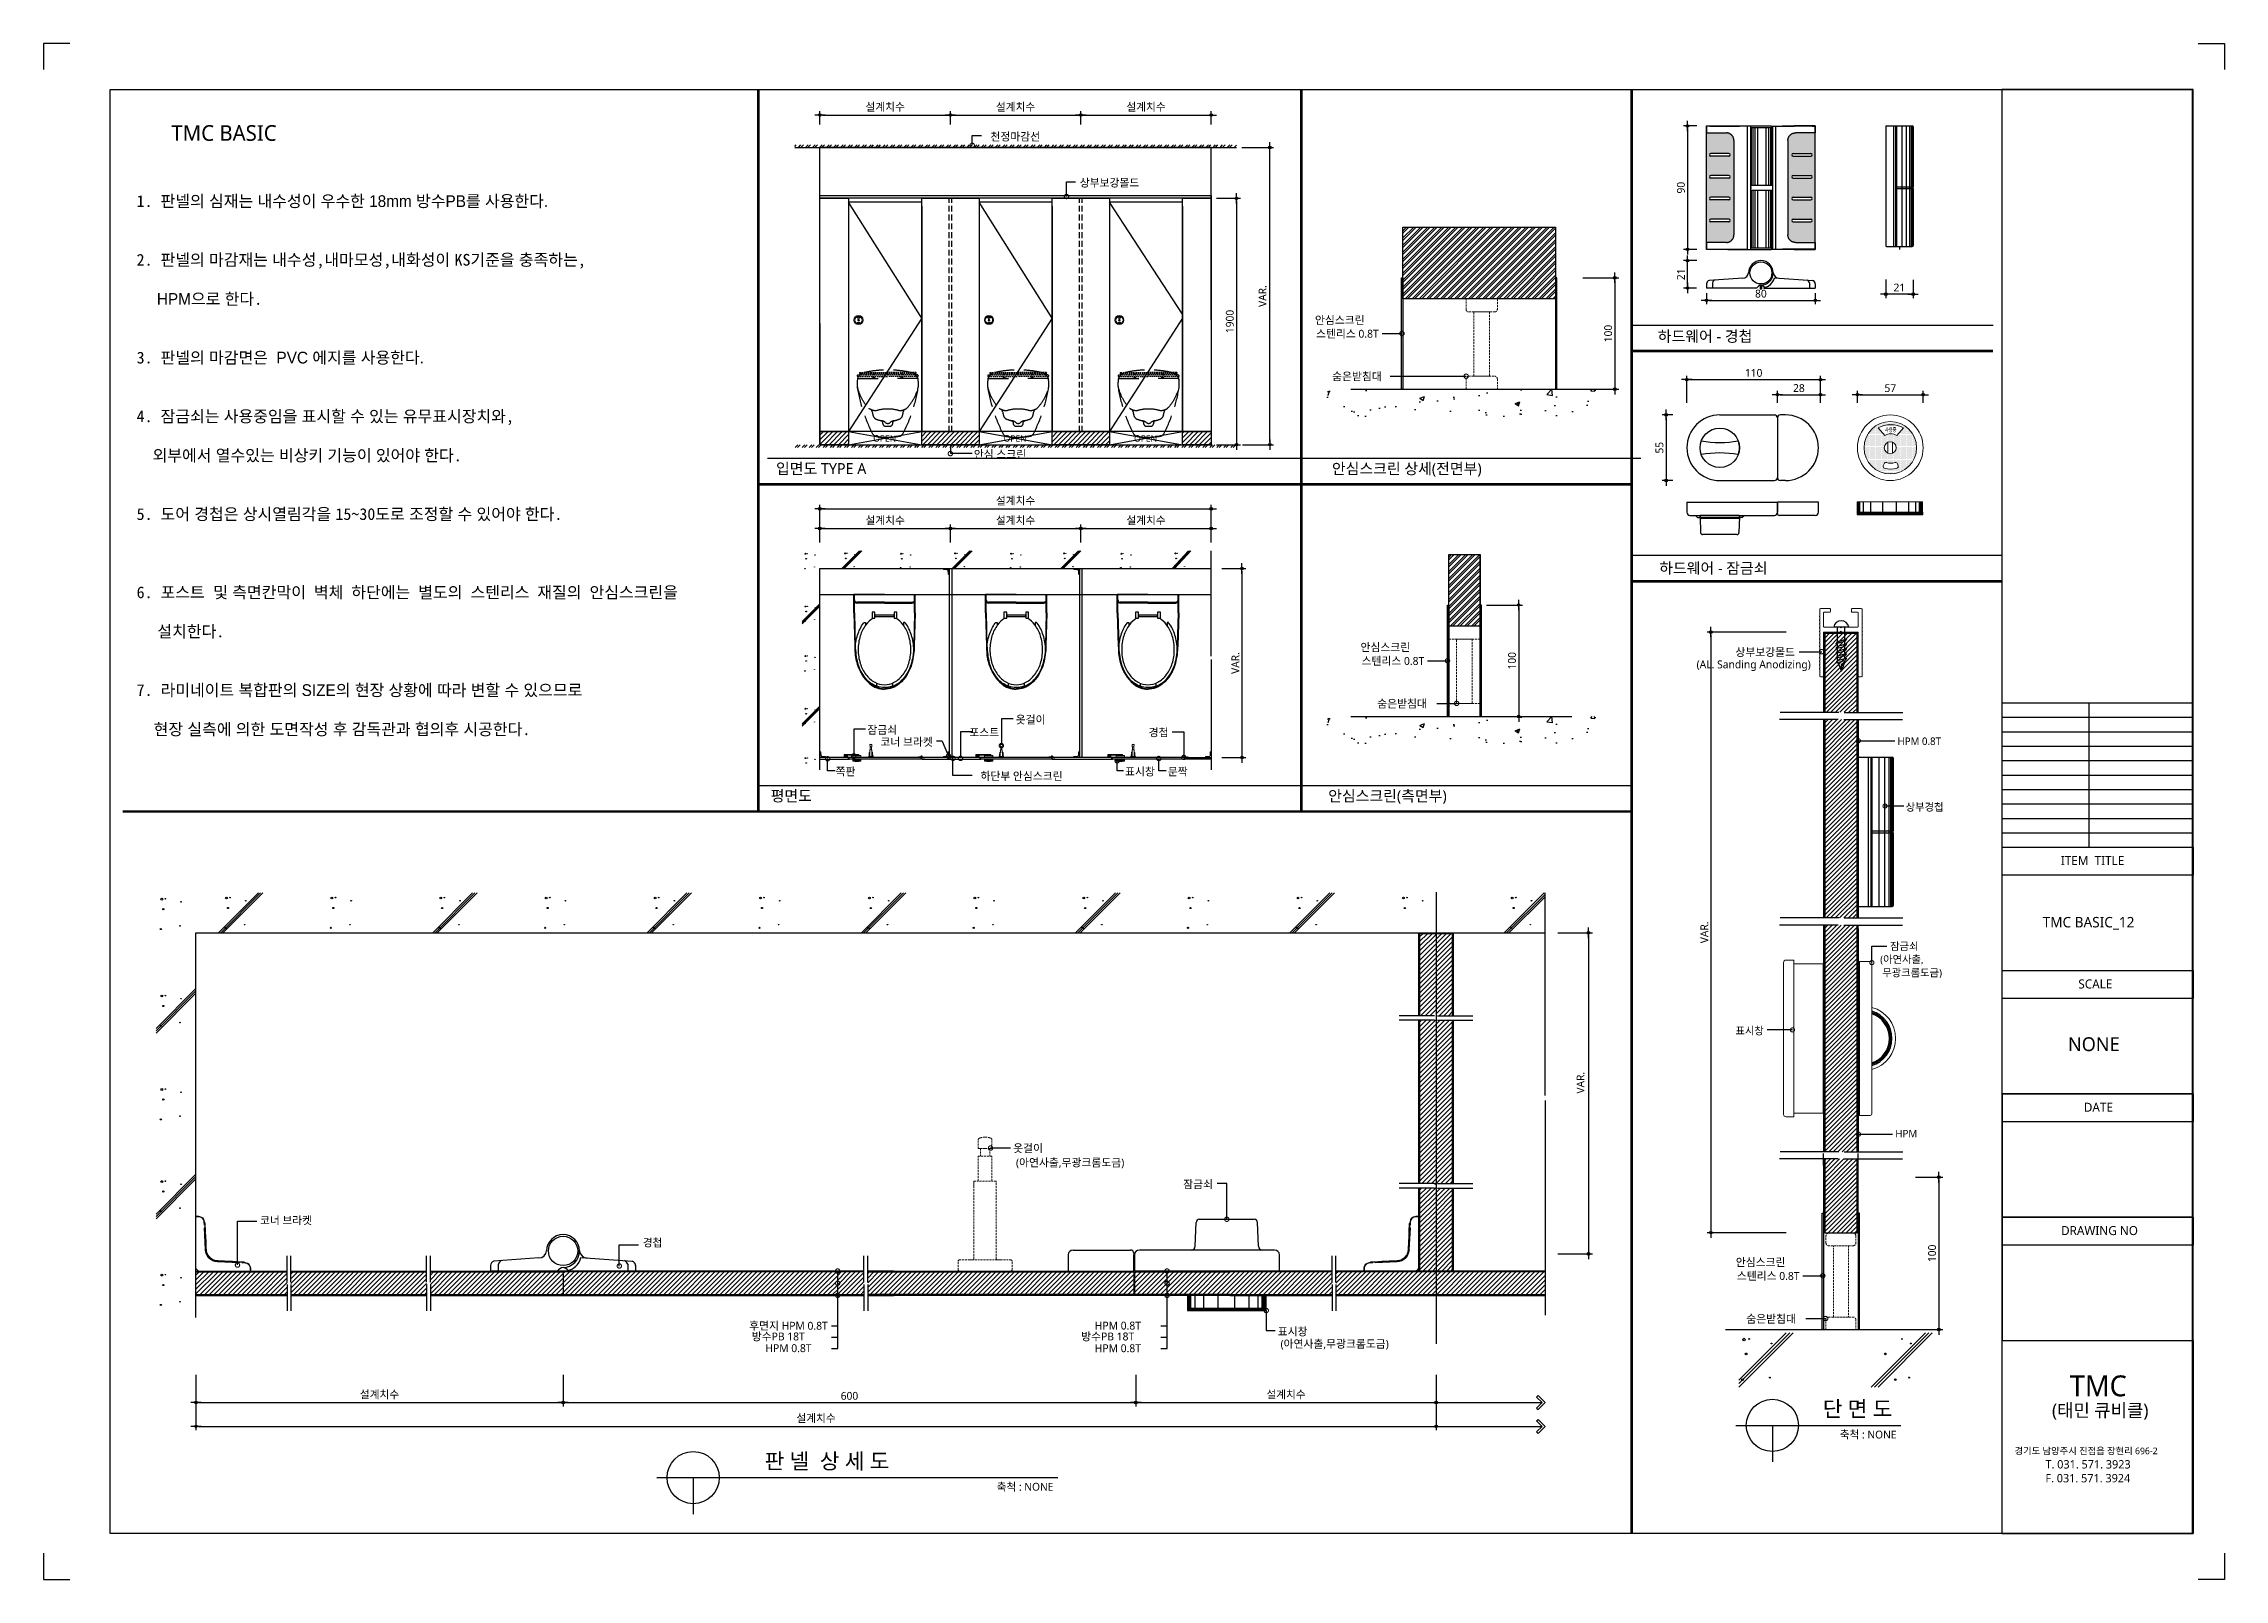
# Model space of a CAD drawing. Extents: x -256 to 8104, y -176 to 5714.
import ezdxf
from ezdxf.enums import TextEntityAlignment as Align

# ---------------------------------------------------------------- set-up
doc = ezdxf.new("R2010")
doc.units = 0
doc.header["$LTSCALE"] = 30
for name, pattern in [('CEN', [62, 60, -1, 0, -1]), ('HIDDEN', [0.375, 0.25, -0.125]), ('HIDDEN2', [4.7625, 3.175, -1.5875])]:
    doc.linetypes.add(name, pattern=pattern)
doc.layers.get('0').update_dxf_attribs({"linetype": 'CONTINUOUS'})
doc.layers.get('DEFPOINTS').update_dxf_attribs({"linetype": 'CONTINUOUS'})
for name, color, linetype in [('02---제품선', 4, 'CONTINUOUS'), ('0_toilet', 6, 'CONTINUOUS'), ('C', 2, 'CONTINUOUS'), ('curior-0Line', 252, 'CONTINUOUS'), ('DIM', 7, 'CONTINUOUS'), ('HAT', 8, 'CONTINUOUS'), ('HID', 9, 'HIDDEN'), ('jac text', 7, 'CONTINUOUS'), ('TIT', 3, 'CONTINUOUS'), ('경첩', 4, 'CONTINUOUS'), ('기타', 1, 'CONTINUOUS'), ('문자', 3, 'CONTINUOUS'), ('부자재', 4, 'CONTINUOUS'), ('상부보강몰드', 4, 'HIDDEN2'), ('옷걸이', 4, 'CONTINUOUS'), ('잠금쇠(회전형)', 4, 'CONTINUOUS'), ('중심선', 1, 'CEN'), ('치수', 1, 'CONTINUOUS'), ('판넬', 2, 'CONTINUOUS'), ('해치', 8, 'CONTINUOUS')]:
    doc.layers.add(name, color=color, linetype=linetype)
doc.styles.add('HDW', font='gulim.ttc')
doc.styles.add('돋움', font='malgun.ttf')
doc.dimstyles.new('10', dxfattribs={"dimscale": 10, "dimtxt": 3, "dimasz": 1, "dimexe": 1.5, "dimexo": 2, "dimgap": 1, "dimtad": 1, "dimdec": 0, "dimlunit": 6, "dimtxsty": '돋움', "dimblk": 'DIMDOT', "dimcen": -1, "dimdle": 1.5, "dimclrt": 3, "dimazin": 3, "dimtfac": 1, "dimtdec": 0, "dimtix": 1, "dimtmove": 2, "dimatfit": 3, "dimldrblk": 'DIMDOT', "dimarcsym": 0})
pattern_1 = [(45, (110955.914, 177.946), (-8.55643, 8.55643), [])]
pattern_2 = [(45, (110148.375, 66.368), (-8.980256, 8.980256), [])]
pattern_3 = [(45, (110151.98, 37.957), (-8.980256, 8.980256), [])]

# ---------------------------------------------------------------- blocks, each defined once
blk = doc.blocks.new('DIMDOT')
at = {"linetype": 'Continuous'}
blk.add_line((-2, 0), (2, 0), dxfattribs=at)
for radius in [0.5, 0.25]:
    blk.add_circle((0, 0), radius, dxfattribs=at)
blk = doc.blocks.new('*D314')
at = {"layer": 'DEFPOINTS', "color": 0}
for p in [(121693.7, 5653.9), (121193.7, 5597.6), (121693.7, 5597.6)]:
    blk.add_point(p, dxfattribs=at)
at = {"layer": 'DIM', "color": 0, "lineweight": -2, "ltscale": 10}
for p, q in [((121193.7, 5617.6), (121193.7, 5668.9)), ((121203.7, 5653.9), (121683.7, 5653.9)), ((121693.7, 5617.6), (121693.7, 5668.9))]:
    blk.add_line(p, q, dxfattribs=at)
at = {"layer": 'DIM', "color": 0, "lineweight": -2, "xscale": 10, "yscale": 10, "zscale": 10, "rotation": 180}
blk.add_blockref('DIMDOT', (121193.7, 5653.9), dxfattribs=at)
at = {"layer": 'DIM', "color": 0, "lineweight": -2, "xscale": 10, "yscale": 10, "zscale": 10}
blk.add_blockref('DIMDOT', (121693.7, 5653.9), dxfattribs=at)
at = {"layer": 'DIM', "color": 3, "insert": (121443.7, 5683.5), "char_height": 30, "attachment_point": 5, "style": '돋움'}
blk.add_mtext('설계치수', dxfattribs=at)
blk = doc.blocks.new('*D315')
at = {"layer": 'DEFPOINTS', "color": 0}
for p in [(122193.7, 5653.9), (121693.7, 5597.6), (122193.7, 5597.6)]:
    blk.add_point(p, dxfattribs=at)
at = {"layer": 'DIM', "color": 0, "lineweight": -2, "ltscale": 10}
for p, q in [((121693.7, 5617.6), (121693.7, 5668.9)), ((121703.7, 5653.9), (122183.7, 5653.9)), ((122193.7, 5617.6), (122193.7, 5668.9))]:
    blk.add_line(p, q, dxfattribs=at)
at = {"layer": 'DIM', "color": 0, "lineweight": -2, "xscale": 10, "yscale": 10, "zscale": 10, "rotation": 180}
blk.add_blockref('DIMDOT', (121693.7, 5653.9), dxfattribs=at)
at = {"layer": 'DIM', "color": 0, "lineweight": -2, "xscale": 10, "yscale": 10, "zscale": 10}
blk.add_blockref('DIMDOT', (122193.7, 5653.9), dxfattribs=at)
at = {"layer": 'DIM', "color": 3, "insert": (121943.7, 5683.5), "char_height": 30, "attachment_point": 5, "style": '돋움'}
blk.add_mtext('설계치수', dxfattribs=at)
blk = doc.blocks.new('*D316')
at = {"layer": 'DEFPOINTS', "color": 0}
for p in [(122693.7, 5653.9), (122193.7, 5597.6), (122693.7, 5597.6)]:
    blk.add_point(p, dxfattribs=at)
at = {"layer": 'DIM', "color": 0, "lineweight": -2, "ltscale": 10}
for p, q in [((122193.7, 5617.6), (122193.7, 5668.9)), ((122203.7, 5653.9), (122683.7, 5653.9)), ((122693.7, 5617.6), (122693.7, 5668.9))]:
    blk.add_line(p, q, dxfattribs=at)
at = {"layer": 'DIM', "color": 0, "lineweight": -2, "xscale": 10, "yscale": 10, "zscale": 10, "rotation": 180}
blk.add_blockref('DIMDOT', (122193.7, 5653.9), dxfattribs=at)
at = {"layer": 'DIM', "color": 0, "lineweight": -2, "xscale": 10, "yscale": 10, "zscale": 10}
blk.add_blockref('DIMDOT', (122693.7, 5653.9), dxfattribs=at)
at = {"layer": 'DIM', "color": 3, "insert": (122443.7, 5683.5), "char_height": 30, "attachment_point": 5, "style": '돋움'}
blk.add_mtext('설계치수', dxfattribs=at)
blk = doc.blocks.new('*D317')
at = {"layer": 'DEFPOINTS', "color": 0}
for p in [(122693.7, 5334.7), (122693.7, 4389.7), (122790.6, 4389.7)]:
    blk.add_point(p, dxfattribs=at)
at = {"layer": 'DIM', "color": 0, "lineweight": -2, "ltscale": 10}
for p, q in [((122713.7, 5334.7), (122805.6, 5334.7)), ((122790.6, 5324.7), (122790.6, 4399.7)), ((122713.7, 4389.7), (122805.6, 4389.7))]:
    blk.add_line(p, q, dxfattribs=at)
at = {"layer": 'DIM', "color": 0, "lineweight": -2, "xscale": 10, "yscale": 10, "zscale": 10}
for p, rotation in [((122790.6, 5334.7), 90), ((122790.6, 4389.7), 270)]:
    blk.add_blockref('DIMDOT', p, dxfattribs=dict(at, rotation=rotation))
at = {"layer": 'DIM', "color": 3, "insert": (122765, 4862.2), "char_height": 30, "attachment_point": 5, "rotation": 90, "style": '돋움'}
blk.add_mtext('1900', dxfattribs=at)
blk = doc.blocks.new('*D318')
at = {"layer": 'DEFPOINTS', "color": 0}
for p in [(122714.7, 3914.8), (122714.7, 3189.8), (122811.6, 3189.8)]:
    blk.add_point(p, dxfattribs=at)
at = {"layer": 'DIM', "color": 0, "lineweight": -2, "ltscale": 10}
for p, q in [((122734.7, 3914.8), (122826.6, 3914.8)), ((122811.6, 3904.8), (122811.6, 3199.8)), ((122734.7, 3189.8), (122826.6, 3189.8))]:
    blk.add_line(p, q, dxfattribs=at)
at = {"layer": 'DIM', "color": 0, "lineweight": -2, "xscale": 10, "yscale": 10, "zscale": 10}
for p, rotation in [((122811.6, 3914.8), 90), ((122811.6, 3189.8), 270)]:
    blk.add_blockref('DIMDOT', p, dxfattribs=dict(at, rotation=rotation))
at = {"layer": 'DIM', "color": 3, "insert": (122786.4, 3552.3), "char_height": 30, "attachment_point": 5, "rotation": 90, "style": '돋움'}
blk.add_mtext('VAR.', dxfattribs=at)
blk = doc.blocks.new('_DOTSMALL')
at = {"color": 0, "linetype": 'ByBlock', "const_width": 0.5}
blk.add_lwpolyline([(-0.0625, 0, 1), (0.0625, 0, 1)], format="xyb", close=True, dxfattribs=at)
blk = doc.blocks.new('A$C63EC304E')
at = {"layer": '치수', "color": 1, "xscale": 2.5, "yscale": 2.5, "zscale": 2.5, "rotation": 234.3098741996962}
blk.add_blockref('_DOTSMALL', (0.31, 0.31), dxfattribs=at)
blk = doc.blocks.new('A$C2BC9653E')
at = {"layer": '치수', "xscale": 0.3333333333333333, "yscale": 0.3333333333333333, "zscale": 0.3333333333333333}
blk.add_blockref('A$C63EC304E', (0, 0), dxfattribs=at)
blk = doc.blocks.new('A$C7FC71301')
at = {"layer": '치수', "rotation": 180}
blk.add_blockref('A$C2BC9653E', (0.21, 0.21), dxfattribs=at)
blk = doc.blocks.new('A$C4A20372B')
at = {"layer": '치수'}
blk.add_blockref('A$C7FC71301', (0, 0), dxfattribs=at)
blk = doc.blocks.new('A$C566469F5')
at = {"layer": '치수'}
blk.add_blockref('A$C4A20372B', (0, 0), dxfattribs=at)
blk = doc.blocks.new('A$C7E317CD4')
at = {"layer": '해치', "xscale": 2, "yscale": 2, "zscale": 2}
blk.add_blockref('A$C566469F5', (0, 0), dxfattribs=at)
blk = doc.blocks.new('A$C601D7F27')
at = {"layer": '치수'}
blk.add_blockref('A$C7E317CD4', (0, 0), dxfattribs=at)
blk = doc.blocks.new('A$C38802C08')
at = {"layer": '치수'}
blk.add_blockref('A$C601D7F27', (0, 0), dxfattribs=at)
blk = doc.blocks.new('*D319')
at = {"layer": 'DEFPOINTS', "color": 0}
for p in [(122693.7, 4068.3), (122193.7, 3995.2), (122693.7, 3995.2)]:
    blk.add_point(p, dxfattribs=at)
at = {"layer": 'DIM', "color": 0, "lineweight": -2, "ltscale": 10}
for p, q in [((122193.7, 4015.2), (122193.7, 4083.3)), ((122203.7, 4068.3), (122683.7, 4068.3)), ((122693.7, 4015.2), (122693.7, 4083.3))]:
    blk.add_line(p, q, dxfattribs=at)
at = {"layer": 'DIM', "color": 0, "lineweight": -2, "xscale": 10, "yscale": 10, "zscale": 10, "rotation": 180}
blk.add_blockref('DIMDOT', (122193.7, 4068.3), dxfattribs=at)
at = {"layer": 'DIM', "color": 0, "lineweight": -2, "xscale": 10, "yscale": 10, "zscale": 10}
blk.add_blockref('DIMDOT', (122693.7, 4068.3), dxfattribs=at)
at = {"layer": 'DIM', "color": 3, "insert": (122443.7, 4098), "char_height": 30, "attachment_point": 5, "style": '돋움'}
blk.add_mtext('설계치수', dxfattribs=at)
blk = doc.blocks.new('*D320')
at = {"layer": 'DEFPOINTS', "color": 0}
for p in [(122693.7, 4143.7), (121193.7, 3995.2), (122693.7, 3995.2)]:
    blk.add_point(p, dxfattribs=at)
at = {"layer": 'DIM', "color": 0, "lineweight": -2, "ltscale": 10}
for p, q in [((121193.7, 4015.2), (121193.7, 4158.7)), ((121203.7, 4143.7), (122683.7, 4143.7)), ((122693.7, 4015.2), (122693.7, 4158.7))]:
    blk.add_line(p, q, dxfattribs=at)
at = {"layer": 'DIM', "color": 0, "lineweight": -2, "xscale": 10, "yscale": 10, "zscale": 10, "rotation": 180}
blk.add_blockref('DIMDOT', (121193.7, 4143.7), dxfattribs=at)
at = {"layer": 'DIM', "color": 0, "lineweight": -2, "xscale": 10, "yscale": 10, "zscale": 10}
blk.add_blockref('DIMDOT', (122693.7, 4143.7), dxfattribs=at)
at = {"layer": 'DIM', "color": 3, "insert": (121943.7, 4173.3), "char_height": 30, "attachment_point": 5, "style": '돋움'}
blk.add_mtext('설계치수', dxfattribs=at)
blk = doc.blocks.new('*D321')
at = {"layer": 'DEFPOINTS', "color": 0}
for p in [(122193.7, 4068.3), (121693.7, 3995.2), (122193.7, 3995.2)]:
    blk.add_point(p, dxfattribs=at)
at = {"layer": 'DIM', "color": 0, "lineweight": -2, "ltscale": 10}
for p, q in [((121693.7, 4015.2), (121693.7, 4083.3)), ((121703.7, 4068.3), (122183.7, 4068.3)), ((122193.7, 4015.2), (122193.7, 4083.3))]:
    blk.add_line(p, q, dxfattribs=at)
at = {"layer": 'DIM', "color": 0, "lineweight": -2, "xscale": 10, "yscale": 10, "zscale": 10, "rotation": 180}
blk.add_blockref('DIMDOT', (121693.7, 4068.3), dxfattribs=at)
at = {"layer": 'DIM', "color": 0, "lineweight": -2, "xscale": 10, "yscale": 10, "zscale": 10}
blk.add_blockref('DIMDOT', (122193.7, 4068.3), dxfattribs=at)
at = {"layer": 'DIM', "color": 3, "insert": (121943.7, 4098), "char_height": 30, "attachment_point": 5, "style": '돋움'}
blk.add_mtext('설계치수', dxfattribs=at)
blk = doc.blocks.new('*D322')
at = {"layer": 'DEFPOINTS', "color": 0}
for p in [(121693.7, 4068.3), (121193.7, 3995.2), (121693.7, 3995.2)]:
    blk.add_point(p, dxfattribs=at)
at = {"layer": 'DIM', "color": 0, "lineweight": -2, "ltscale": 10}
for p, q in [((121193.7, 4015.2), (121193.7, 4083.3)), ((121203.7, 4068.3), (121683.7, 4068.3)), ((121693.7, 4015.2), (121693.7, 4083.3))]:
    blk.add_line(p, q, dxfattribs=at)
at = {"layer": 'DIM', "color": 0, "lineweight": -2, "xscale": 10, "yscale": 10, "zscale": 10, "rotation": 180}
blk.add_blockref('DIMDOT', (121193.7, 4068.3), dxfattribs=at)
at = {"layer": 'DIM', "color": 0, "lineweight": -2, "xscale": 10, "yscale": 10, "zscale": 10}
blk.add_blockref('DIMDOT', (121693.7, 4068.3), dxfattribs=at)
at = {"layer": 'DIM', "color": 3, "insert": (121443.7, 4098), "char_height": 30, "attachment_point": 5, "style": '돋움'}
blk.add_mtext('설계치수', dxfattribs=at)
blk = doc.blocks.new('*D323')
at = {"layer": 'DEFPOINTS', "color": 0}
for p in [(125029.1, 4639.2), (124517.1, 4530.6), (125029.1, 4530.6)]:
    blk.add_point(p, dxfattribs=at)
at = {"layer": 'DIM', "color": 0, "lineweight": -2, "ltscale": 10}
for p, q in [((124517.1, 4550.6), (124517.1, 4654.2)), ((124527.1, 4639.2), (125019.1, 4639.2)), ((125029.1, 4550.6), (125029.1, 4654.2))]:
    blk.add_line(p, q, dxfattribs=at)
at = {"layer": 'DIM', "color": 0, "lineweight": -2, "xscale": 10, "yscale": 10, "zscale": 10, "rotation": 180}
blk.add_blockref('DIMDOT', (124517.1, 4639.2), dxfattribs=at)
at = {"layer": 'DIM', "color": 0, "lineweight": -2, "xscale": 10, "yscale": 10, "zscale": 10}
blk.add_blockref('DIMDOT', (125029.1, 4639.2), dxfattribs=at)
at = {"layer": 'DIM', "color": 3, "insert": (124773.1, 4664.8), "char_height": 30, "attachment_point": 5, "style": '돋움'}
blk.add_mtext('110', dxfattribs=at)
blk = doc.blocks.new('*D324')
at = {"layer": 'DEFPOINTS', "color": 0}
for p in [(124864.1, 4530.6), (125029.1, 4581.3), (125029.1, 4530.6)]:
    blk.add_point(p, dxfattribs=at)
at = {"layer": 'DIM', "color": 0, "lineweight": -2, "ltscale": 10}
for p, q in [((124864.1, 4550.6), (124864.1, 4596.3)), ((124874.1, 4581.3), (125019.1, 4581.3)), ((125029.1, 4550.6), (125029.1, 4596.3))]:
    blk.add_line(p, q, dxfattribs=at)
at = {"layer": 'DIM', "color": 0, "lineweight": -2, "xscale": 10, "yscale": 10, "zscale": 10, "rotation": 180}
blk.add_blockref('DIMDOT', (124864.1, 4581.3), dxfattribs=at)
at = {"layer": 'DIM', "color": 0, "lineweight": -2, "xscale": 10, "yscale": 10, "zscale": 10}
blk.add_blockref('DIMDOT', (125029.1, 4581.3), dxfattribs=at)
at = {"layer": 'DIM', "color": 3, "insert": (124946.6, 4606.8), "char_height": 30, "attachment_point": 5, "style": '돋움'}
blk.add_mtext('28', dxfattribs=at)
blk = doc.blocks.new('*D325')
at = {"layer": 'DEFPOINTS', "color": 0}
for p in [(125170.9, 4530.6), (125422.9, 4581.3), (125422.9, 4530.6)]:
    blk.add_point(p, dxfattribs=at)
at = {"layer": 'DIM', "color": 0, "lineweight": -2, "ltscale": 10}
for p, q in [((125170.9, 4550.6), (125170.9, 4596.3)), ((125180.9, 4581.3), (125412.9, 4581.3)), ((125422.9, 4550.6), (125422.9, 4596.3))]:
    blk.add_line(p, q, dxfattribs=at)
at = {"layer": 'DIM', "color": 0, "lineweight": -2, "xscale": 10, "yscale": 10, "zscale": 10, "rotation": 180}
blk.add_blockref('DIMDOT', (125170.9, 4581.3), dxfattribs=at)
at = {"layer": 'DIM', "color": 0, "lineweight": -2, "xscale": 10, "yscale": 10, "zscale": 10}
blk.add_blockref('DIMDOT', (125422.9, 4581.3), dxfattribs=at)
at = {"layer": 'DIM', "color": 3, "insert": (125296.9, 4606.5), "char_height": 30, "attachment_point": 5, "style": '돋움'}
blk.add_mtext('57', dxfattribs=at)
blk = doc.blocks.new('*D326')
at = {"layer": 'DEFPOINTS', "color": 0}
for p in [(124574.8, 5612), (124519.8, 5138.9), (124574.8, 5138.9)]:
    blk.add_point(p, dxfattribs=at)
at = {"layer": 'DIM', "color": 0, "lineweight": -2, "ltscale": 10}
for p, q in [((124554.8, 5612), (124504.8, 5612)), ((124519.8, 5602), (124519.8, 5148.9)), ((124554.8, 5138.9), (124504.8, 5138.9))]:
    blk.add_line(p, q, dxfattribs=at)
at = {"layer": 'DIM', "color": 0, "lineweight": -2, "xscale": 10, "yscale": 10, "zscale": 10}
for p, rotation in [((124519.8, 5612), 90), ((124519.8, 5138.9), 270)]:
    blk.add_blockref('DIMDOT', p, dxfattribs=dict(at, rotation=rotation))
at = {"layer": 'DIM', "color": 3, "insert": (124494.3, 5375.4), "char_height": 30, "attachment_point": 5, "rotation": 90, "style": '돋움'}
blk.add_mtext('90', dxfattribs=at)
blk = doc.blocks.new('*D327')
at = {"layer": 'DEFPOINTS', "color": 0}
for p in [(124592.4, 4990.6), (125009.5, 4990.6), (125009.5, 4943.3)]:
    blk.add_point(p, dxfattribs=at)
at = {"layer": 'DIM', "color": 0, "lineweight": -2, "ltscale": 10}
for p, q in [((124592.4, 4970.6), (124592.4, 4928.3)), ((124602.4, 4943.3), (124999.5, 4943.3)), ((125009.5, 4970.6), (125009.5, 4928.3))]:
    blk.add_line(p, q, dxfattribs=at)
at = {"layer": 'DIM', "color": 0, "lineweight": -2, "xscale": 10, "yscale": 10, "zscale": 10, "rotation": 180}
blk.add_blockref('DIMDOT', (124592.4, 4943.3), dxfattribs=at)
at = {"layer": 'DIM', "color": 0, "lineweight": -2, "xscale": 10, "yscale": 10, "zscale": 10}
blk.add_blockref('DIMDOT', (125009.5, 4943.3), dxfattribs=at)
at = {"layer": 'DIM', "color": 3, "insert": (124800.9, 4968.8), "char_height": 30, "attachment_point": 5, "style": '돋움'}
blk.add_mtext('80', dxfattribs=at)
blk = doc.blocks.new('*D328')
at = {"layer": 'DEFPOINTS', "color": 0}
for p in [(124519.8, 5095.6), (124574.8, 5095.6), (124574.1, 4990.6)]:
    blk.add_point(p, dxfattribs=at)
at = {"layer": 'DIM', "color": 0, "lineweight": -2, "ltscale": 10}
for p, q in [((124554.8, 5095.6), (124504.8, 5095.6)), ((124519.8, 5000.6), (124519.8, 5085.6)), ((124554.1, 4990.6), (124504.8, 4990.6))]:
    blk.add_line(p, q, dxfattribs=at)
at = {"layer": 'DIM', "color": 0, "lineweight": -2, "xscale": 10, "yscale": 10, "zscale": 10}
for p, rotation in [((124519.8, 5095.6), 90), ((124519.8, 4990.6), 270)]:
    blk.add_blockref('DIMDOT', p, dxfattribs=dict(at, rotation=rotation))
at = {"layer": 'DIM', "color": 3, "insert": (124494.4, 5043.1), "char_height": 30, "attachment_point": 5, "rotation": 90, "style": '돋움'}
blk.add_mtext('21', dxfattribs=at)
blk = doc.blocks.new('*D329')
at = {"layer": 'DEFPOINTS', "color": 0}
for p in [(125279.3, 5042.8), (125384.3, 5042.1), (125279.3, 4967.1)]:
    blk.add_point(p, dxfattribs=at)
at = {"layer": 'DIM', "color": 0, "lineweight": -2, "ltscale": 10}
for p, q in [((125279.3, 5022.8), (125279.3, 4952.1)), ((125384.3, 5022.1), (125384.3, 4952.1)), ((125374.3, 4967.1), (125289.3, 4967.1))]:
    blk.add_line(p, q, dxfattribs=at)
at = {"layer": 'DIM', "color": 0, "lineweight": -2, "xscale": 10, "yscale": 10, "zscale": 10, "rotation": 180}
blk.add_blockref('DIMDOT', (125279.3, 4967.1), dxfattribs=at)
at = {"layer": 'DIM', "color": 0, "lineweight": -2, "xscale": 10, "yscale": 10, "zscale": 10}
blk.add_blockref('DIMDOT', (125384.3, 4967.1), dxfattribs=at)
at = {"layer": 'DIM', "color": 3, "insert": (125331.8, 4992.5), "char_height": 30, "attachment_point": 5, "style": '돋움'}
blk.add_mtext('21', dxfattribs=at)
blk = doc.blocks.new('A$C10E41893')
at = {"layer": '부자재'}
for p, q in [((6, 0), (6, 196)), ((123, 196), (6, 196)), ((123, 192), (6, 192)), ((55, 0), (55, 177)), ((61, 0), (61, 177)), ((6, 0), (6, -196)), ((55, 0), (55, -177)), ((61, 0), (61, -177)), ((123, -192), (6, -192)), ((123, -196), (6, -196))]:
    blk.add_line(p, q, dxfattribs=at)
for points in [[(123, 196, -0.012538), (123, 196), (335, 190, -0.055395), (445, 175, -0.154276), (577, 93, -0.179504), (612, 0, -0.179504)], [(123, 192, -0.012538), (123, 192), (335, 187, -0.055395), (444, 172, -0.154276), (574, 91, -0.179504), (608, 0, -0.179504)], [(157, -72, 0.089162), (200, -119, 0.085733), (270, -155, 0.075373), (359, -168, 0.075373), (447, -155, 0.085733), (517, -119, 0.106084), (567, -62, 0.126931), (583, 0, 0.126931), (567, 62, 0.106084), (517, 119, 0.085733), (447, 155, 0.075373), (359, 168, 0.075373), (270, 155, 0.085733), (200, 119, 0.089162), (157, 72)], [(572, 51), (589, 51), (589, 60, 0.021185), (583, 71, 0.106084), (528, 134, 0.085733), (453, 172, 0.075373), (359, 187, 0.075373), (265, 172, 0.085733), (189, 134, 0.007337), (184, 130), (184, 122), (205, 122)], [(123, -196, 0.012538), (123, -196), (335, -190, 0.055395), (445, -175, 0.154276), (577, -93, 0.179504), (612, 0, 0.179504)], [(123, -192, 0.012538), (123, -192), (335, -187, 0.055395), (444, -172, 0.154276), (574, -91, 0.179504), (608, 0, 0.179504)], [(589, -51, 0.090214), (598, 0, 0.090214), (589, 51, 0.106084)], [(572, -51), (589, -51), (589, -60, -0.021185), (583, -71, -0.106084), (528, -134, -0.085733), (453, -172, -0.075373), (359, -187, -0.075373), (265, -172, -0.085733), (189, -134, -0.007337), (184, -130), (184, -122), (205, -122)]]:
    blk.add_lwpolyline(points, format="xyb", dxfattribs=at)
blk.add_lwpolyline([(138, -61), (119, -61), (119, -79), (157, -79), (157, -61), (138, -61), (147, -61), (147, 61), (138, 61), (157, 61), (157, 79), (119, 79), (119, 61), (138, 61), (138, -61), (119, -61)], dxfattribs=at)
for centre, start, end in [((40, 177), 0, 90), ((46, 177), 0, 90), ((40, -177), 270, 0), ((46, -177), 270, 0)]:
    blk.add_arc(centre, 15, start, end, dxfattribs=at)
blk = doc.blocks.new('A$C460A2A32')
at = {"color": 0}
for p, q in [((3, 20), (0, 16)), ((3, 20), (9, 20)), ((4, 10), (162, 10)), ((9, 20), (162, 20)), ((13, 32), (11, 30)), ((13, 32), (162, 32)), ((13, 27), (162, 27)), ((312, 32), (162, 32)), ((312, 27), (162, 27)), ((316, 20), (162, 20)), ((321, 10), (162, 10)), ((312, 32), (313, 30)), ((322, 20), (316, 20)), ((322, 20), (324, 16))]:
    blk.add_line(p, q, dxfattribs=at)
for centre, radius, start, end in [((4, 14), 4, 150.0107, 270), ((13, 29), 2, 135, 270), ((109, 28), 26, 182.6717, 198.4118), ((109, 10), 26, 180, 202.6199), ((107, 28), 23, 183.0205, 200.9186), ((107, 10), 23, 180, 205.7715), ((69, 10), 23, 334.2285, 0), ((69, 28), 23, 339.0814, 356.9795), ((67, 10), 26, 337.3801, 0), ((67, 28), 26, 341.5882, 357.3283), ((257, 10), 26, 180, 202.6199), ((257, 28), 26, 182.6717, 198.4118), ((256, 28), 23, 183.0205, 200.9186), ((256, 10), 23, 180, 205.7715), ((217, 10), 23, 334.2285, 0), ((217, 28), 23, 339.0814, 356.9795), ((216, 28), 26, 341.5882, 357.3283), ((216, 10), 26, 337.3801, 0), ((312, 29), 2, 270, 45), ((321, 14), 4, 270, 29.9893)]:
    blk.add_arc(centre, radius, start, end, dxfattribs=at)
blk = doc.blocks.new('*D330')
at = {"layer": 'DEFPOINTS', "color": 0}
for p in [(124482.8, 4504.1), (124437.2, 4252.1), (124482.8, 4252.1)]:
    blk.add_point(p, dxfattribs=at)
at = {"layer": 'DIM', "color": 0, "lineweight": -2, "ltscale": 10}
for p, q in [((124462.8, 4504.1), (124422.2, 4504.1)), ((124437.2, 4494.1), (124437.2, 4262.1)), ((124462.8, 4252.1), (124422.2, 4252.1))]:
    blk.add_line(p, q, dxfattribs=at)
at = {"layer": 'DIM', "color": 0, "lineweight": -2, "xscale": 10, "yscale": 10, "zscale": 10}
for p, rotation in [((124437.2, 4504.1), 90), ((124437.2, 4252.1), 270)]:
    blk.add_blockref('DIMDOT', p, dxfattribs=dict(at, rotation=rotation))
at = {"layer": 'DIM', "color": 3, "insert": (124411.9, 4378.1), "char_height": 30, "attachment_point": 5, "rotation": 90, "style": '돋움'}
blk.add_mtext('55', dxfattribs=at)
blk = doc.blocks.new('*D331')
at = {"layer": 'DEFPOINTS', "color": 0}
for p in [(124918.1, 3671), (124609.4, 1367.7), (124918.1, 1367.7)]:
    blk.add_point(p, dxfattribs=at)
at = {"layer": 'DIM', "color": 0, "lineweight": -2, "ltscale": 10}
for p, q in [((124898.1, 3671), (124594.4, 3671)), ((124609.4, 3661), (124609.4, 1377.7)), ((124898.1, 1367.7), (124594.4, 1367.7))]:
    blk.add_line(p, q, dxfattribs=at)
at = {"layer": 'DIM', "color": 0, "lineweight": -2, "xscale": 10, "yscale": 10, "zscale": 10}
for p, rotation in [((124609.4, 3671), 90), ((124609.4, 1367.7), 270)]:
    blk.add_blockref('DIMDOT', p, dxfattribs=dict(at, rotation=rotation))
at = {"layer": 'DIM', "color": 3, "insert": (124584.1, 2519.4), "char_height": 30, "attachment_point": 5, "rotation": 90, "style": '돋움'}
blk.add_mtext('VAR.', dxfattribs=at)
blk = doc.blocks.new('A$C13EB2441')
for p, q in [((0.84, 7.37), (0.84, 14.11)), ((0.84, 6.74), (0.84, 0))]:
    blk.add_line(p, q)
blk = doc.blocks.new('*D332')
at = {"layer": 'DEFPOINTS', "color": 0}
for p in [(125373.8, 1580.5), (125382.9, 996.2), (125482.8, 996.2)]:
    blk.add_point(p, dxfattribs=at)
at = {"layer": 'DIM', "color": 0, "lineweight": -2, "ltscale": 10}
for p, q in [((125393.8, 1580.5), (125497.8, 1580.5)), ((125482.8, 1570.5), (125482.8, 1006.2)), ((125402.9, 996.2), (125497.8, 996.2))]:
    blk.add_line(p, q, dxfattribs=at)
at = {"layer": 'DIM', "color": 0, "lineweight": -2, "xscale": 10, "yscale": 10, "zscale": 10}
for p, rotation in [((125482.8, 1580.5), 90), ((125482.8, 996.2), 270)]:
    blk.add_blockref('DIMDOT', p, dxfattribs=dict(at, rotation=rotation))
at = {"layer": 'DIM', "color": 3, "insert": (125457.2, 1288.4), "char_height": 30, "attachment_point": 5, "rotation": 90, "style": '돋움'}
blk.add_mtext('100', dxfattribs=at)
blk = doc.blocks.new('*D333')
at = {"layer": 'DEFPOINTS', "color": 0}
for p in [(122790.6, 5529.5), (122918, 5529.5), (122793.1, 4389.7)]:
    blk.add_point(p, dxfattribs=at)
at = {"layer": 'DIM', "color": 0, "lineweight": -2, "ltscale": 10}
for p, q in [((122810.6, 5529.5), (122933, 5529.5)), ((122918, 4399.7), (122918, 5519.5)), ((122813.1, 4389.7), (122933, 4389.7))]:
    blk.add_line(p, q, dxfattribs=at)
at = {"layer": 'DIM', "color": 0, "lineweight": -2, "xscale": 10, "yscale": 10, "zscale": 10}
for p, rotation in [((122918, 5529.5), 90), ((122918, 4389.7), 270)]:
    blk.add_blockref('DIMDOT', p, dxfattribs=dict(at, rotation=rotation))
at = {"layer": 'DIM', "color": 3, "insert": (122890.7, 4959.6), "char_height": 30, "attachment_point": 5, "rotation": 90, "style": '돋움'}
blk.add_mtext('VAR.', dxfattribs=at)
blk = doc.blocks.new('*D334')
at = {"layer": 'DEFPOINTS', "color": 0}
for p in [(118801.8, 841.9), (120208.9, 841.9), (120208.9, 716.2)]:
    blk.add_point(p, dxfattribs=at)
at = {"layer": 'DIM', "color": 0, "lineweight": -2, "ltscale": 10}
for p, q in [((118801.8, 821.9), (118801.8, 701.2)), ((120208.9, 821.9), (120208.9, 701.2)), ((118811.8, 716.2), (120198.9, 716.2))]:
    blk.add_line(p, q, dxfattribs=at)
at = {"layer": 'DIM', "color": 0, "lineweight": -2, "xscale": 10, "yscale": 10, "zscale": 10, "rotation": 180}
blk.add_blockref('DIMDOT', (118801.8, 716.2), dxfattribs=at)
at = {"layer": 'DIM', "color": 0, "lineweight": -2, "xscale": 10, "yscale": 10, "zscale": 10}
blk.add_blockref('DIMDOT', (120208.9, 716.2), dxfattribs=at)
at = {"layer": 'DIM', "color": 3, "insert": (119505.3, 745.8), "char_height": 30, "attachment_point": 5, "style": '돋움'}
blk.add_mtext('설계치수', dxfattribs=at)
blk = doc.blocks.new('*D335')
at = {"layer": 'DEFPOINTS', "color": 0}
for p in [(118801.8, 841.9), (123555.7, 841.9), (123555.7, 624.7)]:
    blk.add_point(p, dxfattribs=at)
at = {"layer": 'DIM', "color": 0, "lineweight": -2, "ltscale": 10}
for p, q in [((118801.8, 821.9), (118801.8, 609.7)), ((123555.7, 821.9), (123555.7, 609.7)), ((118811.8, 624.7), (123545.7, 624.7))]:
    blk.add_line(p, q, dxfattribs=at)
at = {"layer": 'DIM', "color": 0, "lineweight": -2, "xscale": 10, "yscale": 10, "zscale": 10, "rotation": 180}
blk.add_blockref('DIMDOT', (118801.8, 624.7), dxfattribs=at)
at = {"layer": 'DIM', "color": 0, "lineweight": -2, "xscale": 10, "yscale": 10, "zscale": 10}
blk.add_blockref('DIMDOT', (123555.7, 624.7), dxfattribs=at)
at = {"layer": 'DIM', "color": 3, "insert": (121178.7, 654.4), "char_height": 30, "attachment_point": 5, "style": '돋움'}
blk.add_mtext('설계치수', dxfattribs=at)
blk = doc.blocks.new('*D336')
at = {"layer": 'DEFPOINTS', "color": 0}
for p in [(122404.8, 841.9), (123555.7, 841.9), (123555.7, 716.2)]:
    blk.add_point(p, dxfattribs=at)
at = {"layer": 'DIM', "color": 0, "lineweight": -2, "ltscale": 10}
for p, q in [((122404.8, 821.9), (122404.8, 701.2)), ((123555.7, 821.9), (123555.7, 701.2)), ((122414.8, 716.2), (123545.7, 716.2))]:
    blk.add_line(p, q, dxfattribs=at)
at = {"layer": 'DIM', "color": 0, "lineweight": -2, "xscale": 10, "yscale": 10, "zscale": 10, "rotation": 180}
blk.add_blockref('DIMDOT', (122404.8, 716.2), dxfattribs=at)
at = {"layer": 'DIM', "color": 0, "lineweight": -2, "xscale": 10, "yscale": 10, "zscale": 10}
blk.add_blockref('DIMDOT', (123555.7, 716.2), dxfattribs=at)
at = {"layer": 'DIM', "color": 3, "insert": (122980.3, 745.8), "char_height": 30, "attachment_point": 5, "style": '돋움'}
blk.add_mtext('설계치수', dxfattribs=at)
blk = doc.blocks.new('*D337')
at = {"layer": 'DEFPOINTS', "color": 0}
for p in [(120208.9, 841.9), (122404.8, 841.9), (122404.8, 716.2)]:
    blk.add_point(p, dxfattribs=at)
at = {"layer": 'DIM', "color": 0, "lineweight": -2, "ltscale": 10}
for p, q in [((120208.9, 821.9), (120208.9, 701.2)), ((122404.8, 821.9), (122404.8, 701.2)), ((120218.9, 716.2), (122394.8, 716.2))]:
    blk.add_line(p, q, dxfattribs=at)
at = {"layer": 'DIM', "color": 0, "lineweight": -2, "xscale": 10, "yscale": 10, "zscale": 10, "rotation": 180}
blk.add_blockref('DIMDOT', (120208.9, 716.2), dxfattribs=at)
at = {"layer": 'DIM', "color": 0, "lineweight": -2, "xscale": 10, "yscale": 10, "zscale": 10}
blk.add_blockref('DIMDOT', (122404.8, 716.2), dxfattribs=at)
at = {"layer": 'DIM', "color": 3, "insert": (121306.9, 741.7), "char_height": 30, "attachment_point": 5, "style": '돋움'}
blk.add_mtext('600', dxfattribs=at)
blk = doc.blocks.new('A$C06B31977')
for p, q in [((1.26, 11.06), (1.26, 21.17)), ((1.26, 10.11), (1.26, 0))]:
    blk.add_line(p, q)
blk = doc.blocks.new('*D338')
at = {"layer": 'DEFPOINTS', "color": 0}
for p in [(124002.5, 2517.5), (124002.5, 1286.2), (124140.3, 1286.2)]:
    blk.add_point(p, dxfattribs=at)
at = {"layer": 'DIM', "color": 0, "lineweight": -2, "ltscale": 10}
for p, q in [((124022.5, 2517.5), (124155.3, 2517.5)), ((124140.3, 2507.5), (124140.3, 1296.2)), ((124022.5, 1286.2), (124155.3, 1286.2))]:
    blk.add_line(p, q, dxfattribs=at)
at = {"layer": 'DIM', "color": 0, "lineweight": -2, "xscale": 10, "yscale": 10, "zscale": 10}
for p, rotation in [((124140.3, 2517.5), 90), ((124140.3, 1286.2), 270)]:
    blk.add_blockref('DIMDOT', p, dxfattribs=dict(at, rotation=rotation))
at = {"layer": 'DIM', "color": 3, "insert": (124109.6, 1942.8), "char_height": 30, "attachment_point": 5, "rotation": 90, "style": '돋움'}
blk.add_mtext('VAR.', dxfattribs=at)
blk = doc.blocks.new('*D339')
at = {"layer": 'DEFPOINTS', "color": 0}
for p in [(123729.4, 3774.8), (123729.4, 3347.4), (123872.3, 3347.4)]:
    blk.add_point(p, dxfattribs=at)
at = {"layer": 'DIM', "color": 0, "lineweight": -2, "ltscale": 10}
for p, q in [((123749.4, 3774.8), (123887.3, 3774.8)), ((123872.3, 3764.8), (123872.3, 3357.4)), ((123749.4, 3347.4), (123887.3, 3347.4))]:
    blk.add_line(p, q, dxfattribs=at)
at = {"layer": 'DIM', "color": 0, "lineweight": -2, "xscale": 10, "yscale": 10, "zscale": 10}
for p, rotation in [((123872.3, 3774.8), 90), ((123872.3, 3347.4), 270)]:
    blk.add_blockref('DIMDOT', p, dxfattribs=dict(at, rotation=rotation))
at = {"layer": 'DIM', "color": 3, "insert": (123846.7, 3561.1), "char_height": 30, "attachment_point": 5, "rotation": 90, "style": '돋움'}
blk.add_mtext('100', dxfattribs=at)
blk = doc.blocks.new('*D340')
at = {"layer": 'DEFPOINTS', "color": 0}
for p in [(124098.1, 5029.8), (124098.1, 4602.3), (124241, 4602.3)]:
    blk.add_point(p, dxfattribs=at)
at = {"layer": 'DIM', "color": 0, "lineweight": -2, "ltscale": 10}
for p, q in [((124118.1, 5029.8), (124256, 5029.8)), ((124241, 5019.8), (124241, 4612.3)), ((124118.1, 4602.3), (124256, 4602.3))]:
    blk.add_line(p, q, dxfattribs=at)
at = {"layer": 'DIM', "color": 0, "lineweight": -2, "xscale": 10, "yscale": 10, "zscale": 10}
for p, rotation in [((124241, 5029.8), 90), ((124241, 4602.3), 270)]:
    blk.add_blockref('DIMDOT', p, dxfattribs=dict(at, rotation=rotation))
at = {"layer": 'DIM', "color": 3, "insert": (124215.4, 4816), "char_height": 30, "attachment_point": 5, "rotation": 90, "style": '돋움'}
blk.add_mtext('100', dxfattribs=at)
blk = doc.blocks.new('BASIC_12', base_point=(118473.5, 213.7))
h = blk.add_hatch()
h.set_pattern_fill('ANSI31', color=2, style=0)
h.set_pattern_definition([(45, (121709.89, 1810.6277), (-2.245064, 2.245064), [])])
h.paths.add_polyline_path([(123604.4, 3774.8), (123599.4, 3774.8), (123599.4, 3563.2, -1), (123599.4, 3559), (123599.4, 3347.4), (123604.4, 3347.4)])
h.paths.add_polyline_path([(123729.4, 3559, -1), (123729.4, 3563.2), (123729.4, 3774.8), (123724.4, 3774.8), (123724.4, 3347.4), (123729.4, 3347.4)])
at = {"layer": 'HAT'}
h = blk.add_hatch(dxfattribs=at)
h.set_pattern_fill('ANSI32', color=256, scale=2, style=0)
h.set_pattern_definition([(45, (109857.61, -103.52), (-13.470384, 13.470384), []), (45, (109866.59, -103.52), (-13.470384, 13.470384), [])])
h.paths.add_polyline_path([(121097, 5539.5), (122790.6, 5539.5), (122790.6, 5529.5), (121097, 5529.5)])
h = blk.add_hatch(dxfattribs=at)
h.set_pattern_fill('ANSI32', color=256, scale=2, style=0)
h.set_pattern_definition([(45, (110171.724, -29.362), (-13.470384, 13.470384), []), (45, (110180.704, -29.362), (-13.470384, 13.470384), [])])
h.paths.add_polyline_path([(123428.6, 5223.6), (124014, 5223.6), (124014, 4948.9), (123428.6, 4948.9)])
h = blk.add_hatch(dxfattribs=at)
h.set_pattern_fill('ANSI32', color=256, scale=2, style=0)
h.set_pattern_definition([(45, (109857.61, 78.46), (-13.470384, 13.470384), []), (45, (109866.59, 78.46), (-13.470384, 13.470384), [])])
h.paths.add_polyline_path([(121097, 4379.2), (122790.6, 4379.2), (122790.6, 4389.2), (121097, 4389.2)])
h = blk.add_hatch(dxfattribs=at)
h.set_pattern_fill('ANSI32', color=256, scale=2, style=0)
h.set_pattern_definition([(45, (118523.04, -29.362), (-13.470384, 13.470384), []), (45, (118532.021, -29.362), (-13.470384, 13.470384), [])])
h.paths.add_polyline_path([(123724.4, 3968.6), (123604.4, 3968.6), (123604.4, 3694), (123724.4, 3694), (123724.4, 3774.8)])
at = {"layer": 'HAT', "transparency": 33554687}
h = blk.add_hatch(dxfattribs=at)
h.set_pattern_fill('ANSI31', color=256, scale=3.811219)
h.set_pattern_definition(pattern_1)
h.paths.add_polyline_path([(125099.4, 3363.3), (125120.5, 3363.3), (125169.5, 3363.3), (125169.5, 3666.3), (125045.6, 3666.3), (125045.6, 3363.3)])
at = {"layer": 'HAT'}
h = blk.add_hatch(dxfattribs=at)
h.set_pattern_fill('ANSI31', color=256, scale=3.811219, style=0)
h.set_pattern_definition(pattern_1)
edge = h.paths.add_edge_path()
edge.add_line((125169.5, 3289.2), (125112.9, 3289.2))
edge.add_arc((125110.9, 3289.2), 1.99, -54.30987, 0, ccw=False)
edge.add_arc((125110.9, 3289.2), 1.99, 125.69013, 305.69013, ccw=False)
edge.add_arc((125110.9, 3289.2), 1.99, 0, 125.69013, ccw=False)
edge.add_line((125112.9, 3289.2), (125169.5, 3289.2))
edge.add_line((125169.5, 3289.2), (125169.5, 3335.7))
edge.add_line((125169.5, 3335.7), (125159.7, 3335.7))
edge.add_spline(control_points=[(125157, 3328.2), (125157.9, 3330.7), (125158.8, 3333.2), (125159.7, 3335.7)], knot_values=[0, 0, 0, 0, 0.152076, 0.152076, 0.152076, 0.152076], degree=3, periodic=0)
edge.add_line((125159.7, 3335.7), (125107.5, 3335.7))
edge.add_line((125107.5, 3335.7), (125107.5, 2574.8))
edge.add_line((125107.5, 2574.8), (125161.6, 2574.8))
edge.add_spline(control_points=[(125161.6, 2574.8), (125164.6, 2583.1), (125167.5, 2590.6), (125169.5, 2594.2)], knot_values=[0.152076, 0.152076, 0.152076, 0.152076, 0.673721, 0.673721, 0.673721, 0.673721], degree=3, periodic=0)
edge.add_spline(control_points=[(125171.8, 2574.8), (125172.3, 2584.4), (125173.3, 2598.9), (125170.5, 2596.1), (125169.5, 2594.2)], knot_values=[0.673721, 0.673721, 0.673721, 0.673721, 1.332503, 1.60798, 1.60798, 1.60798, 1.60798], degree=3, periodic=0)
edge.add_line((125169.5, 2594.2), (125169.5, 3289.2))
h.paths.add_polyline_path([(125107.5, 3335.7), (125045.6, 3335.7), (125045.6, 2574.8), (125107.5, 2574.8)])
h = blk.add_hatch(dxfattribs=at)
h.set_pattern_fill('ANSI31', color=256, scale=3.811219, style=0)
h.set_pattern_definition(pattern_1)
h.paths.add_polyline_path([(125107.5, 2112.2), (125045.6, 2112.2), (125045.6, 1678.2), (125107.5, 1678.2), (125107.5, 1782.5, -0.567825), (125107.5, 1785.9)])
h.paths.add_polyline_path([(125169.5, 2112.2), (125107.5, 2112.2), (125107.5, 1785.9, -0.582142), (125110.5, 1784.2), (125169.5, 1784.2)])
edge = h.paths.add_edge_path()
edge.add_line((125169.5, 1784.2), (125110.5, 1784.2))
edge.add_arc((125108.6, 1784.2), 1.99, -54.30987, 0, ccw=False)
edge.add_arc((125108.6, 1784.2), 1.99, 239.17799, 305.69013, ccw=False)
edge.add_line((125107.5, 1782.5), (125107.5, 1678.2))
edge.add_line((125107.5, 1678.2), (125161.6, 1678.2))
edge.add_spline(control_points=[(125161.6, 1678.2), (125164.6, 1686.5), (125167.5, 1694), (125169.5, 1697.6)], knot_values=[0.152076, 0.152076, 0.152076, 0.152076, 0.673721, 0.673721, 0.673721, 0.673721], degree=3, periodic=0)
edge.add_line((125169.5, 1697.6), (125169.5, 1784.2))
h.paths.add_polyline_path([(125107.5, 2547.2), (125045.6, 2547.2), (125045.6, 2112.2), (125107.5, 2112.2)])
edge = h.paths.add_edge_path()
edge.add_line((125169.5, 2547.2), (125159.7, 2547.2))
edge.add_spline(control_points=[(125157, 2539.7), (125157.9, 2542.2), (125158.8, 2544.7), (125159.7, 2547.2)], knot_values=[0, 0, 0, 0, 0.152076, 0.152076, 0.152076, 0.152076], degree=3, periodic=0)
edge.add_line((125159.7, 2547.2), (125107.5, 2547.2))
edge.add_line((125107.5, 2547.2), (125107.5, 2112.2))
edge.add_line((125107.5, 2112.2), (125169.5, 2112.2))
edge.add_line((125169.5, 2112.2), (125169.5, 2547.2))
at = {"layer": 'HAT', "transparency": 33554687}
h = blk.add_hatch(dxfattribs=at)
h.set_pattern_fill('ANSI31', color=256, scale=3.811219, style=0)
h.set_pattern_definition(pattern_1)
h.paths.add_polyline_path([(125097.5, 1650.5), (125045.6, 1650.5), (125045.6, 1367.7), (125107.5, 1367.7), (125107.5, 1650.5)])
h.paths.add_polyline_path([(125169.5, 1650.5), (125118.6, 1650.5), (125107.5, 1650.5), (125107.5, 1367.7), (125169.5, 1367.7)])
at = {"layer": '해치'}
h = blk.add_hatch(dxfattribs=at)
h.set_pattern_fill('DOTS', color=256, scale=2.628474)
h.set_pattern_definition([(0, (121630.654, 5946.9984), (2.086351, 4.172702), [0, -4.172702])])
edge = h.paths.add_edge_path()
edge.add_line((124592.9, 5165.4), (124592.9, 5165.4))
edge.add_spline(control_points=[(124592.9, 5165.4), (124593.1, 5165.4), (124604.7, 5165.4)], knot_values=[-0.724312, -0.724312, -0.724312, 0.724312, 0.724312, 0.724312], weights=[1, 0.748956, 1], degree=2, periodic=0)
edge.add_line((124604.7, 5165.4), (124668.6, 5165.4))
edge.add_spline(control_points=[(124668.6, 5165.4), (124697.5, 5165.4), (124697.5, 5194.3)], knot_values=[-1.570796, -1.570796, -1.570796, 0, 0, 0], weights=[1, 0.707107, 1], degree=2, periodic=0)
edge.add_line((124697.5, 5194.3), (124697.5, 5556.5))
edge.add_spline(control_points=[(124697.5, 5556.5), (124697.5, 5585.4), (124668.6, 5585.4)], knot_values=[0, 0, 0, 1.570796, 1.570796, 1.570796], weights=[1, 0.707107, 1], degree=2, periodic=0)
edge.add_line((124668.6, 5585.4), (124604.7, 5585.4))
edge.add_spline(control_points=[(124604.7, 5585.4), (124593.1, 5585.4), (124592.9, 5585.4)], knot_values=[-0.724312, -0.724312, -0.724312, 0.724312, 0.724312, 0.724312], weights=[1, 0.748956, 1], degree=2, periodic=0)
edge.add_line((124592.9, 5585.4), (124592.9, 5165.4))
h.paths.add_polyline_path([(124677.8, 5506.7, -0.414214), (124683, 5501.4, -0.414214), (124677.8, 5496.2), (124609.4, 5496.2, -0.414214), (124604.2, 5501.4, -0.414214), (124609.4, 5506.7)], flags=16)
h.paths.add_polyline_path([(124677.8, 5422.7, -0.414214), (124683, 5417.4, -0.414214), (124677.8, 5412.2), (124609.4, 5412.2, -0.414214), (124604.2, 5417.4, -0.414214), (124609.4, 5422.7)], flags=16)
h.paths.add_polyline_path([(124677.8, 5338.7, -0.414214), (124683, 5333.4, -0.414214), (124677.8, 5328.2), (124609.4, 5328.2, -0.414214), (124604.2, 5333.4, -0.414214), (124609.4, 5338.7)], flags=16)
h.paths.add_polyline_path([(124677.8, 5254.7, -0.414214), (124683, 5249.4, -0.414214), (124677.8, 5244.1), (124609.4, 5244.1, -0.414214), (124604.2, 5249.4, -0.414214), (124609.4, 5254.7)], flags=16)
h = blk.add_hatch(dxfattribs=at)
h.set_pattern_fill('DOTS', color=256, scale=2.628474)
h.set_pattern_definition([(0, (121156.0365, 5946.9984), (2.086351, 4.1727023), [0, -4.1727023])])
edge = h.paths.add_edge_path()
edge.add_spline(control_points=[(124904.3, 5556.5), (124904.3, 5585.4), (124933.2, 5585.4)], knot_values=[0, 0, 0, 1.570796, 1.570796, 1.570796], weights=[1, 0.707107, 1], degree=2, periodic=0)
edge.add_line((124933.2, 5585.4), (124997.1, 5585.4))
edge.add_spline(control_points=[(124997.1, 5585.4), (125008.7, 5585.4), (125008.9, 5585.4)], knot_values=[-0.724312, -0.724312, -0.724312, 0.724312, 0.724312, 0.724312], weights=[1, 0.748956, 1], degree=2, periodic=0)
edge.add_line((125009, 5585.4), (125009, 5165.4))
edge.add_line((125009, 5165.4), (125008.9, 5165.4))
edge.add_spline(control_points=[(125008.9, 5165.4), (125008.7, 5165.4), (124997.1, 5165.4)], knot_values=[-0.724312, -0.724312, -0.724312, 0.724312, 0.724312, 0.724312], weights=[1, 0.748956, 1], degree=2, periodic=0)
edge.add_line((124997.1, 5165.4), (124933.2, 5165.4))
edge.add_spline(control_points=[(124933.2, 5165.4), (124904.3, 5165.4), (124904.3, 5194.3)], knot_values=[-1.570796, -1.570796, -1.570796, 0, 0, 0], weights=[1, 0.707107, 1], degree=2, periodic=0)
edge.add_line((124904.3, 5194.3), (124904.3, 5556.5))
h.paths.add_polyline_path([(124924.1, 5506.7, 0.414214), (124918.8, 5501.4, 0.414214), (124924.1, 5496.2), (124992.4, 5496.2, 0.414214), (124997.7, 5501.4, 0.414214), (124992.4, 5506.7)], flags=16)
h.paths.add_polyline_path([(124924.1, 5422.7, 0.414214), (124918.8, 5417.4, 0.414214), (124924.1, 5412.2), (124992.4, 5412.2, 0.414214), (124997.7, 5417.4, 0.414214), (124992.4, 5422.7)], flags=16)
h.paths.add_polyline_path([(124924.1, 5338.7, 0.414214), (124918.8, 5333.4, 0.414214), (124924.1, 5328.2), (124992.4, 5328.2, 0.414214), (124997.7, 5333.4, 0.414214), (124992.4, 5338.7)], flags=16)
h.paths.add_polyline_path([(124924.1, 5254.7, 0.414214), (124918.8, 5249.4, 0.414214), (124924.1, 5244.1), (124992.4, 5244.1, 0.414214), (124997.7, 5249.4, 0.414214), (124992.4, 5254.7)], flags=16)
h = blk.add_hatch(dxfattribs=at)
h.set_pattern_fill('AR-CONC', color=256, style=0)
h.set_pattern_definition([(50, (121709.89, 3065.54), (182.185, -15.939), [19.05, -209.55]), (355, (121709.89, 3065.54), (-35.243, 191.057), [15.24, -167.64]), (100.451, (121725.07, 3064.22), (146.943, 175.117), [16.19, -178.09]), (46.184, (121709.9, 3116.34), (271.079, -42.042), [28.575, -314.325]), (96.636, (121732.48, 3112.84), (237.404, 247.426), [24.285, -267.135]), (351.184, (121709.9, 3116.34), (237.405, 247.425), [22.86, -251.46]), (21, (121735.29, 3103.64), (151.615, -102.2655), [19.05, -209.55]), (326, (121735.29, 3103.64), (61.802, 184.188), [15.24, -167.64]), (71.4514, (121747.92, 3095.12), (213.416, 81.923), [16.19, -178.09]), (37.5, (121709.89, 3065.545), (3.0886, 84.555), [0, -165.608, 0, -170.18, 0, -168.275]), (7.5, (121709.89, 3065.545), (66.8197, 100.1806), [0, -97.028, 0, -161.798, 0, -64.135]), (327.5, (121653.25, 3065.545), (135.5906, -5.7287), [0, -63.5, 0, -198.12, 0, -262.89]), (317.5, (121627.85, 3065.54), (148.129, 25.4265), [0, -82.55, 0, -131.572, 0, -186.69])])
h.paths.add_polyline_path([(124189.5, 4499.3), (124189.5, 4602.3), (123139.3, 4602.3), (123139.3, 4499.3)])
at = {"layer": '해치', "transparency": 33554687}
h = blk.add_hatch(dxfattribs=at)
h.set_pattern_fill('ANSI31', color=3, scale=4)
h.set_pattern_definition(pattern_3)
h.paths.add_polyline_path([(121193.7, 4439.7), (121303.7, 4439.7), (121303.7, 4389.7), (121193.7, 4389.7)])
h = blk.add_hatch(dxfattribs=at)
h.set_pattern_fill('ANSI31', color=3, scale=4)
h.set_pattern_definition(pattern_3)
h.paths.add_polyline_path([(121583.7, 4439.7), (121803.7, 4439.7), (121803.7, 4389.7), (121583.7, 4389.7)])
h.paths.add_polyline_path([(122083.7, 4439.7), (122303.7, 4439.7), (122303.7, 4389.7), (122083.7, 4389.7)])
h.paths.add_polyline_path([(122583.7, 4439.7), (122693.7, 4439.7), (122693.7, 4389.7), (122583.7, 4389.7)])
at = {"layer": '해치'}
h = blk.add_hatch(dxfattribs=at)
h.set_pattern_fill('DOTS', color=256, scale=2.628474)
h.set_pattern_definition([(0, (119602.8484, 920.721), (2.086351, 4.1727023), [0, -4.1727023])])
h.paths.add_polyline_path([(125397.5, 4378.1, 1), (125196.2, 4378.1, 1)])
h.paths.add_polyline_path([(125273.9, 4378.1, -1), (125319.8, 4378.1, -1)], flags=16)
h.paths.add_polyline_path([(125321.6, 4425.3, 0.250537), (125275.7, 4425.3), (125249.9, 4453.8, -0.258173), (125347.4, 4453.8)], flags=16)
h.paths.add_polyline_path([(125324.3, 4316.6), (125327.1, 4308.5, -0.437988), (125322.3, 4299.4, -0.127495), (125275.1, 4299.4, -0.437988), (125270.2, 4308.5), (125273, 4316.6, -0.407197), (125281.8, 4321, 0.156299), (125315.5, 4321, -0.407197)], flags=16)
h.paths.add_polyline_path([(125272.3, 4432.3), (125272.3, 4461.6), (125324.6, 4461.6), (125324.6, 4432.3)], flags=8)
h = blk.add_hatch(dxfattribs=at)
h.set_pattern_fill('AR-CONC', color=256, style=0)
h.set_pattern_definition([(50, (121709.89, 1810.63), (182.185, -15.939), [19.05, -209.55]), (355, (121709.89, 1810.63), (-35.243, 191.057), [15.24, -167.64]), (100.451, (121725.07, 1809.3), (146.943, 175.117), [16.19, -178.09]), (46.184, (121709.9, 1861.43), (271.079, -42.042), [28.575, -314.325]), (96.636, (121732.48, 1857.92), (237.404, 247.426), [24.285, -267.135]), (351.184, (121709.9, 1861.43), (237.405, 247.425), [22.86, -251.46]), (21, (121735.29, 1848.73), (151.615, -102.2655), [19.05, -209.55]), (326, (121735.29, 1848.73), (61.802, 184.188), [15.24, -167.64]), (71.4514, (121747.92, 1840.2), (213.416, 81.923), [16.19, -178.09]), (37.5, (121709.89, 1810.63), (3.0886, 84.555), [0, -165.608, 0, -170.18, 0, -168.275]), (7.5, (121709.89, 1810.63), (66.8197, 100.1806), [0, -97.028, 0, -161.798, 0, -64.135]), (327.5, (121653.25, 1810.63), (135.5906, -5.7287), [0, -63.5, 0, -198.12, 0, -262.89]), (317.5, (121627.85, 1810.63), (148.129, 25.4265), [0, -82.55, 0, -131.572, 0, -186.69])])
h.paths.add_polyline_path([(124189.5, 3244.4), (124189.5, 3347.4), (123139.3, 3347.4), (123139.3, 3244.4)])
h = blk.add_hatch(dxfattribs=at)
h.set_pattern_fill('ANSI31', color=256, scale=4, style=0)
h.set_pattern_definition([(45, (-152754.705, -55930.244), (-8.9802561, 8.9802561), [])])
edge = h.paths.add_edge_path()
edge.add_line((123555.7, 2514.2), (123493.3, 2514.2))
edge.add_line((123493.3, 2514.2), (123492.4, 2513.3))
edge.add_line((123492.4, 2513.3), (123492.4, 2412.9))
edge.add_line((123492.4, 2412.9), (123535.2, 2412.9))
edge.add_line((123535.2, 2412.9), (123535.2, 2371.4))
edge.add_line((123535.2, 2371.4), (123492.4, 2371.4))
edge.add_line((123492.4, 2371.4), (123492.4, 2199.7))
edge.add_line((123492.4, 2199.7), (123548.9, 2199.7))
edge.add_spline(control_points=[(123548.9, 2199.7), (123551.7, 2207.3), (123557.7, 2222.7), (123553.9, 2191.7), (123555.4, 2189.3), (123555.7, 2189.2)], knot_values=[0.456227, 0.456227, 0.456227, 0.456227, 2.847595, 6.178025, 6.737145, 6.737145, 6.737145, 6.737145], degree=3, periodic=0)
edge.add_spline(control_points=[(123555.4, 2189.4), (123555.5, 2192.5), (123555.5, 2195.2), (123554.9, 2195.6), (123554.9, 2195.6)], knot_values=[0.891967, 0.891967, 0.891967, 0.891967, 1.280656, 1.337888, 1.337888, 1.337888, 1.337888], degree=3, periodic=0)
edge.add_line((123555.7, 2189.2), (123555.7, 2514.2))
edge = h.paths.add_edge_path()
edge.add_line((123619, 2514.2), (123555.7, 2514.2))
edge.add_line((123555.7, 2514.2), (123555.7, 2189.2))
edge.add_spline(control_points=[(123555.7, 2189.2), (123556.8, 2189), (123559.1, 2193.4), (123561.7, 2199.7)], knot_values=[6.737145, 6.737145, 6.737145, 6.737145, 8.913909, 8.913909, 8.913909, 8.913909], degree=3, periodic=0)
edge.add_spline(control_points=[(123561.7, 2199.7), (123563.8, 2204.5), (123566.1, 2210.4), (123568.4, 2216.4)], knot_values=[8.913909, 8.913909, 8.913909, 8.913909, 10.573873, 10.573873, 10.573873, 10.573873], degree=3, periodic=0)
edge.add_line((123561.7, 2199.7), (123619, 2199.7))
edge.add_line((123619, 2199.7), (123619, 2371.4))
edge.add_line((123619, 2371.4), (123576.2, 2371.4))
edge.add_line((123576.2, 2371.4), (123576.2, 2412.9))
edge.add_line((123576.2, 2412.9), (123619, 2412.9))
edge.add_line((123619, 2412.9), (123619, 2514.2))
h.paths.add_polyline_path([(123619, 2412.9), (123576.2, 2412.9), (123576.2, 2371.4), (123619, 2371.4)], flags=16)
h.paths.add_polyline_path([(123535.2, 2412.9), (123492.4, 2412.9), (123492.4, 2371.4), (123535.2, 2371.4)], flags=16)
h = blk.add_hatch(dxfattribs=at)
h.set_pattern_fill('ANSI31', color=256, scale=4, style=0)
h.set_pattern_definition([(45, (123555.699, 1869.205), (-8.98026, 8.98026), [])])
h.paths.add_polyline_path([(123619, 2182.5), (123492.4, 2182.5), (123492.4, 1555.9), (123619, 1555.9)])
at = {"layer": '해치', "transparency": 33554687}
h = blk.add_hatch(dxfattribs=at)
h.set_pattern_fill('ANSI31', color=256, scale=4)
h.set_pattern_definition(pattern_2)
edge = h.paths.add_edge_path()
edge.add_spline(control_points=[(123555.7, 1528.3), (123555.4, 1528.4), (123554.3, 1530.1), (123555.2, 1540), (123555.4, 1545.6)], knot_values=[1.337888, 1.337888, 1.337888, 1.337888, 1.524261, 2.245715, 2.245715, 2.245715, 2.245715], degree=3, periodic=0)
edge.add_spline(control_points=[(123555.7, 1545.4), (123555.4, 1545.5), (123553.9, 1547.9), (123557.7, 1578.9), (123551.7, 1563.5), (123548.9, 1555.9)], knot_values=[0.152076, 0.152076, 0.152076, 0.152076, 0.338449, 1.448592, 2.245715, 2.245715, 2.245715, 2.245715], degree=3, periodic=0)
edge.add_spline(control_points=[(123555.4, 1545.6), (123555.5, 1548.7), (123555.5, 1551.4), (123554.9, 1551.7), (123554.9, 1551.8)], knot_values=[0.891967, 0.891967, 0.891967, 0.891967, 1.280656, 1.337888, 1.337888, 1.337888, 1.337888], degree=3, periodic=0)
edge.add_spline(control_points=[(123554.9, 1551.8), (123553.9, 1551.9), (123551.5, 1545.8), (123548.9, 1538.7)], knot_values=[0.152076, 0.152076, 0.152076, 0.152076, 0.891967, 0.891967, 0.891967, 0.891967], degree=3, periodic=0)
edge.add_spline(control_points=[(123547.3, 1534.3), (123547.9, 1535.8), (123548.4, 1537.3), (123548.9, 1538.7)], knot_values=[0, 0, 0, 0, 0.152076, 0.152076, 0.152076, 0.152076], degree=3, periodic=0)
edge.add_line((123548.9, 1538.7), (123492.4, 1538.7))
edge.add_line((123492.4, 1538.7), (123492.4, 1366.3))
edge.add_line((123492.4, 1366.3), (123537.1, 1366.3))
edge.add_line((123537.1, 1366.3), (123537.1, 1324.8))
edge.add_line((123537.1, 1324.8), (123492.4, 1324.8))
edge.add_line((123492.4, 1324.8), (123492.4, 1220.5))
edge.add_line((123492.4, 1220.5), (123555.7, 1220.5))
edge.add_line((123555.7, 1220.5), (123555.7, 1528.2))
h.paths.add_polyline_path([(123619, 1366.3), (123574.3, 1366.3), (123574.3, 1324.8), (123619, 1324.8)])
h.paths.add_polyline_path([(123537.1, 1366.3), (123492.4, 1366.3), (123492.4, 1324.8), (123537.1, 1324.8)], flags=16)
h = blk.add_hatch(dxfattribs=at)
h.set_pattern_fill('ANSI31', color=256, scale=4)
h.set_pattern_definition(pattern_2)
h.paths.add_polyline_path([(123619, 1477.8), (123555.7, 1477.8), (123555.7, 1220.5), (123619, 1220.5), (123619, 1324.8), (123574.3, 1324.8), (123574.3, 1366.3), (123619, 1366.3)])
edge = h.paths.add_edge_path()
edge.add_line((123619, 1538.7), (123561.7, 1538.7))
edge.add_spline(control_points=[(123561.7, 1538.7), (123559.1, 1532.4), (123556.8, 1528.1), (123555.7, 1528.3)], knot_values=[2.245715, 2.245715, 2.245715, 2.245715, 2.971303, 2.971303, 2.971303, 2.971303], degree=3, periodic=0)
edge.add_line((123555.7, 1528.3), (123555.7, 1477.8))
edge.add_line((123555.7, 1477.8), (123619, 1477.8))
edge.add_line((123619, 1477.8), (123619, 1538.7))
h = blk.add_hatch(dxfattribs=at)
h.set_pattern_fill('ANSI31', color=256, scale=4, style=0)
h.set_pattern_definition(pattern_2)
h.paths.add_polyline_path([(119150.8, 1168.9), (119150.8, 1178.4), (119150.8, 1217.2), (118801.8, 1217.2), (118801.8, 1130.5), (119150.8, 1130.5)])
h.paths.add_polyline_path([(119165.4, 1168.9), (119165.4, 1178.4), (119165.4, 1217.2), (119685.9, 1217.2), (119685.9, 1168.9), (119685.9, 1130.5), (119165.4, 1130.5)])
at = {"layer": '해치'}
h = blk.add_hatch(dxfattribs=at)
h.set_pattern_fill('ANSI31', color=256, scale=4)
h.set_pattern_definition(pattern_2)
h.paths.add_polyline_path([(120208.9, 1130.5), (120208.9, 1217.2), (119700.5, 1217.2), (119700.5, 1130.5)])
at = {"layer": '해치', "transparency": 33554687}
h = blk.add_hatch(dxfattribs=at)
h.set_pattern_fill('ANSI31', color=256, scale=4)
h.set_pattern_definition(pattern_2)
h.paths.add_polyline_path([(120208.9, 1217.2), (120208.9, 1130.5), (121261.8, 1130.5), (121261.8, 1171.8, -0.610943), (121260.1, 1175.1, -0.241509), (121261.8, 1175.9), (121261.8, 1217.2)])
h = blk.add_hatch(dxfattribs=at)
h.set_pattern_fill('ANSI31', color=256, scale=4)
h.set_pattern_definition(pattern_2)
h.paths.add_polyline_path([(121362.6, 1217.2), (121261.8, 1217.2), (121261.8, 1175.9, -0.610943), (121263.5, 1172.6, -0.241509), (121261.8, 1171.8), (121261.8, 1130.5), (121362.6, 1130.5)])
h = blk.add_hatch(dxfattribs=at)
h.set_pattern_fill('ANSI31', color=256, scale=4)
h.set_pattern_definition(pattern_2)
h.paths.add_polyline_path([(122396.8, 1130.5), (122396.8, 1217.2), (121476.8, 1217.2), (121377.2, 1217.2), (121377.2, 1178.4), (121377.2, 1168.9), (121377.2, 1130.5), (121476.8, 1130.5)])
h = blk.add_hatch(dxfattribs=at)
h.set_pattern_fill('ANSI31', color=256, scale=4, style=0)
h.set_pattern_definition(pattern_2)
h.paths.add_polyline_path([(123171.8, 1168.9), (123171.8, 1178.4), (123171.8, 1217.2), (123555.7, 1217.2), (123555.7, 1130.5), (123171.8, 1130.5)])
edge = h.paths.add_edge_path()
edge.add_line((123157.2, 1168.9), (123157.2, 1178.4))
edge.add_line((123157.2, 1178.4), (123157.2, 1217.2))
edge.add_line((123157.2, 1217.2), (122524.7, 1217.2))
edge.add_line((122524.7, 1217.2), (122524.7, 1175.9))
edge.add_arc((122524.7, 1173.8), 2.08, -35.69013, 90, ccw=False)
edge.add_arc((122524.7, 1173.8), 2.08, 270, 324.30987, ccw=False)
edge.add_line((122524.7, 1171.8), (122524.7, 1130.5))
edge.add_line((122524.7, 1130.5), (123157.2, 1130.5))
edge.add_line((123157.2, 1130.5), (123157.2, 1168.9))
h.paths.add_polyline_path([(122399.8, 1217.2), (122399.8, 1130.5), (122524.7, 1130.5), (122524.7, 1171.8, -0.610943), (122523, 1175.1, -0.241509), (122524.7, 1175.9), (122524.7, 1217.2)])
h.paths.add_polyline_path([(123973.4, 1217.2), (123555.7, 1217.2), (123555.7, 1130.5), (123973.4, 1130.5)])
at = {"color": 2}
for p, q in [((118317.6, 5928), (118217.6, 5928)), ((118217.6, 5928), (118217.6, 5828)), ((126477.6, 5928), (126577.6, 5928)), ((126577.6, 5928), (126577.6, 5828)), ((121097, 5529.5), (122790.6, 5529.5)), ((125331.8, 5150.4), (125331.8, 5138.9)), ((123228.6, 4602.3), (124118.1, 4602.3)), ((123228.6, 3347.4), (124076.3, 3347.4)), ((120208.9, 1220.5), (120208.9, 1127.2)), ((122396.8, 1217.2), (122396.8, 1130.5)), ((122399.8, 1217.2), (122399.8, 1130.5)), ((118217.6, 138), (118217.6, 38)), ((126577.6, 138), (126577.6, 38)), ((118217.6, 38), (118317.6, 38)), ((126577.6, 38), (126477.6, 38))]:
    blk.add_line(p, q, dxfattribs=at)
for p, q in [((121193.7, 4868.3), (121193.7, 5529.5)), ((122693.7, 4868.3), (122693.7, 5529.5)), ((121193.7, 4854.6), (121193.7, 4389.7)), ((122693.7, 4854.6), (122693.7, 4389.7)), ((121193.7, 4389.7), (122693.7, 4389.7)), ((122693.7, 3578.9), (122693.7, 3982.5)), ((121193.7, 3143), (121193.7, 3914.8)), ((121193.7, 3914.8), (122693.7, 3914.8)), ((121193.7, 3814.8), (122693.7, 3814.8)), ((122693.7, 3565.6), (122693.7, 3143)), ((123973.4, 1893.9), (123973.4, 2670.7)), ((118801.8, 2517.5), (123973.4, 2517.5)), ((118801.8, 1042.5), (118801.8, 2517.5)), ((123549, 2199.7), (123414.3, 2199.7)), ((123561.7, 2199.7), (123696.5, 2199.7)), ((123973.4, 1874.9), (123973.4, 1051.6)), ((123549, 1555.9), (123414.3, 1555.9)), ((123561.7, 1555.9), (123696.5, 1555.9)), ((124664.6, 996.2), (125497.6, 996.2))]:
    blk.add_line(p, q)
at = {"color": 8}
for p, q in [((124305.4, 4848.5), (125690.7, 4848.5)), ((120992.3, 4337.9), (124340.1, 4337.9)), ((124305.4, 3965.7), (125725.1, 3965.7)), ((120957.6, 3083), (122920.2, 3083)), ((122920.2, 3083), (124305.4, 3083))]:
    blk.add_line(p, q, dxfattribs=at)
at = {"color": 4}
for p, q in [((121682.4, 3912.7), (121672.7, 3913.3)), ((121682.4, 3912.7), (121683.1, 3912.7)), ((121686.5, 3908.8), (121687, 3898.8)), ((122182.4, 3912.7), (122172.7, 3913.3)), ((122182.4, 3912.7), (122183, 3912.7)), ((122186.5, 3908.8), (122187, 3898.8))]:
    blk.add_line(p, q, dxfattribs=at)
at = {"color": 2}
for points in [[(118472.8, 5752.1), (125725.1, 5752.1), (125725.1, 213.8), (118472.8, 213.8)], [(118472.8, 5752.1), (125725.1, 5752.1), (125725.1, 213.8), (118472.8, 213.8)], [(118472.8, 5752.1), (126454.7, 5752.1), (126454.7, 213.8), (118472.8, 213.8)], [(121193.7, 5345.7), (122693.7, 5345.7), (122693.7, 5334.7), (121193.7, 5334.7)], [(123423.6, 5029.8), (123428.6, 5029.8), (123428.6, 4602.3), (123423.6, 4602.3)], [(124019, 5029.8), (124014, 5029.8), (124014, 4602.3), (124019, 4602.3)], [(123599.4, 3774.8), (123604.4, 3774.8), (123604.4, 3347.4), (123599.4, 3347.4)], [(123729.4, 3774.8), (123724.4, 3774.8), (123724.4, 3347.4), (123729.4, 3347.4)], [(125036.1, 1442.5), (125040.8, 1442.5), (125040.8, 996.3), (125036.1, 996.3)], [(125179, 1442.5), (125174.2, 1442.5), (125174.2, 996.3), (125179, 996.3)]]:
    blk.add_lwpolyline(points, close=True, dxfattribs=at)
at = {"color": 8, "const_width": 10}
for points in [[(120957.6, 2983), (120957.6, 5752.1)], [(123038.6, 2983), (123038.6, 5752.1)], [(124305.4, 213.8), (124305.4, 5752.1)], [(124305.4, 4748.5), (125690.7, 4748.5)], [(120957.6, 4237.9), (124305.4, 4237.9)], [(124305.4, 3865.7), (125725.1, 3865.7)], [(118520.9, 2983), (124305.4, 2983)]]:
    blk.add_lwpolyline(points, dxfattribs=at)
at = {"color": 4}
for centre, radius, start, end in [((121672.8, 3914.9), 1.61, 184.02269, 266.84997), ((121682.9, 3909), 3.66, 356.64811, 86.2207), ((121688.7, 3899), 1.65, 186.1664, 269.59836), ((122172.7, 3914.9), 1.61, 184.02269, 266.84997), ((122182.8, 3909), 3.66, 356.64811, 86.2207), ((122188.6, 3899), 1.65, 186.1664, 269.59836)]:
    blk.add_arc(centre, radius, start, end, dxfattribs=at)
at = {"layer": '02---제품선'}
for p, q in [((124643.1, 4504.1), (124852.5, 4504.1)), ((124864.1, 4492.4), (124864.1, 4263.7)), ((124864.1, 4492.4), (124864.1, 4263.7)), ((124895.1, 4504.1), (124875.8, 4504.1)), ((124643.1, 4252.1), (124852.5, 4252.1)), ((124895.1, 4252.1), (124875.8, 4252.1)), ((124517.1, 4169.1), (124864.1, 4169.1)), ((124517.1, 4169.1), (124517.1, 4130.3)), ((124528.8, 4118.7), (124550.1, 4118.7)), ((124550.1, 4118.7), (124736.2, 4118.7)), ((124557.9, 4110.9), (124550.1, 4118.7)), ((124557.9, 4110.9), (124565.6, 4110.9)), ((124565.6, 4110.9), (124720.7, 4110.9)), ((124567.5, 4110.9), (124567.5, 4114.8)), ((124567.5, 4112.9), (124569.6, 4052.5)), ((124714.9, 4118.7), (124571.4, 4118.7)), ((124714.9, 4107), (124571.4, 4107)), ((124718.8, 4112.9), (124716.7, 4052.5)), ((124718.7, 4110.9), (124718.7, 4114.8)), ((124728.4, 4110.9), (124720.7, 4110.9)), ((124728.4, 4110.9), (124736.2, 4118.7)), ((124736.2, 4118.7), (124852.5, 4118.7)), ((124864.1, 4169.1), (124864.1, 4130.3)), ((125021.1, 4169.1), (124864.1, 4169.1)), ((124864.1, 4126.4), (124864.1, 4169.1)), ((125009.5, 4118.7), (124871.9, 4118.7)), ((125021.1, 4130.3), (125021.1, 4169.1)), ((124709, 4045), (124577.3, 4045)), ((122632.5, 1315.6), (122635.7, 1407)), ((122648.1, 1419), (122858.7, 1419)), ((122874.3, 1315.6), (122871.1, 1407)), ((122145.6, 1282.5), (122145.6, 1220.5)), ((122164.2, 1301.2), (122384.4, 1301.2)), ((122396.8, 1288.7), (122396.8, 1220.5)), ((122396.8, 1220.5), (122396.8, 1282.5)), ((122399.8, 1282.5), (122399.8, 1220.5)), ((122604.5, 1301.2), (122418.4, 1301.2)), ((122617.5, 1301.2), (122604.5, 1301.2)), ((122889.3, 1301.2), (122617.5, 1301.2)), ((122936.4, 1301.2), (122889.3, 1301.2)), ((122955, 1220.5), (122955, 1282.5)), ((122145.6, 1220.5), (122396.8, 1220.5)), ((122955, 1220.5), (122399.8, 1220.5))]:
    blk.add_line(p, q, dxfattribs=at)
blk.add_circle((124643.1, 4378.1), 75.6, dxfattribs=at)
blk.add_circle((124643.1, 4378.1), 75.6, dxfattribs=at)
for centre, radius, start, end in [((124643.1, 4378.1), 126, 90, 180), ((124852.5, 4492.4), 11.6, 0, 90), ((124875.8, 4492.4), 11.6, 90, 180), ((124895.1, 4378.1), 126, 0, 90), ((124643.1, 4378.1), 126, 180, 270), ((124643.1, 4814.9), 416.6, 260.2031, 279.7969), ((124643.1, 3941.3), 416.6, 80.2031, 99.7969), ((124643.1, 4378.1), 75.6, 340.75123, 19.24877), ((124895.1, 4378.1), 126, 270, 0), ((124852.5, 4263.7), 11.6, 270, 0), ((124875.8, 4263.7), 11.6, 180, 270), ((124528.8, 4130.3), 11.6, 180, 270), ((124571.4, 4114.8), 3.88, 90, 180), ((124571.4, 4110.9), 3.88, 180, 270), ((124714.9, 4114.8), 3.88, 0, 90), ((124714.9, 4110.9), 3.88, 270, 0), ((124852.5, 4130.3), 11.6, 270, 0), ((124871.9, 4126.4), 7.75, 180, 270), ((125009.5, 4130.3), 11.6, 270, 0), ((124577.3, 4052.8), 7.75, 182, 270), ((124709, 4052.8), 7.75, 270, 358), ((122648.1, 1406.6), 12.4, 90, 178), ((122858.7, 1406.6), 12.4, 2, 90), ((122164.2, 1282.5), 18.6, 90, 180), ((122384.4, 1288.7), 12.4, 0, 90), ((122418.4, 1282.5), 18.6, 90, 180), ((122617.5, 1316.2), 15, 270, 358), ((122889.3, 1316.2), 15, 182, 270), ((122936.4, 1282.5), 18.6, 0, 90)]:
    blk.add_arc(centre, radius, start, end, dxfattribs=at)
at = {"layer": '0_toilet'}
for p, q in [((121688.7, 3914.8), (121688.7, 3189.8)), ((121698.7, 3914.8), (121698.7, 3189.8)), ((122188.6, 3914.8), (122188.6, 3189.8)), ((122198.7, 3189.8), (122198.7, 3914.8)), ((121302.6, 3189.8), (121193.7, 3189.8)), ((121193.7, 3183.8), (121305.6, 3183.8)), ((121302.6, 3186.8), (121302.6, 3189.8)), ((121302.6, 3186.8), (121306.3, 3186.8)), ((121582.2, 3189.8), (121303.3, 3189.8)), ((121303.3, 3186.8), (121303.3, 3189.8)), ((121305.6, 3183.8), (121305.6, 3186.8)), ((121306.3, 3183.8), (121306.3, 3186.8)), ((121582.2, 3183.8), (121306.3, 3183.8)), ((121582.2, 3183.8), (121582.2, 3189.8)), ((121807.6, 3189.8), (121583.7, 3189.8)), ((121583.7, 3183.8), (121583.7, 3189.8)), ((121583.7, 3183.8), (121810.6, 3183.8)), ((121807.6, 3186.8), (121807.6, 3189.8)), ((121807.6, 3186.8), (121811.4, 3186.8)), ((122082.2, 3189.8), (121808.4, 3189.8)), ((121808.4, 3186.8), (121808.4, 3189.8)), ((121810.6, 3183.8), (121810.6, 3186.8)), ((121811.4, 3183.8), (121811.4, 3186.8)), ((122082.2, 3183.8), (121811.4, 3183.8)), ((122082.2, 3183.8), (122082.2, 3189.8)), ((122312.7, 3189.8), (122083.7, 3189.8)), ((122083.7, 3183.8), (122083.7, 3189.8)), ((122083.7, 3183.8), (122315.7, 3183.8)), ((122312.7, 3186.8), (122312.7, 3189.8)), ((122312.7, 3186.8), (122316.4, 3186.8)), ((122592.3, 3189.8), (122313.4, 3189.8)), ((122313.4, 3186.8), (122313.4, 3189.8)), ((122315.7, 3183.8), (122315.7, 3186.8)), ((122316.4, 3183.8), (122316.4, 3186.8)), ((122592.3, 3183.8), (122316.4, 3183.8)), ((122592.3, 3183.8), (122592.3, 3189.8)), ((122593.8, 3189.8), (122693.7, 3189.8)), ((122593.8, 3183.8), (122593.8, 3189.8)), ((122693.7, 3183.8), (122593.8, 3183.8))]:
    blk.add_line(p, q, dxfattribs=at)
at = {"layer": 'C'}
for p, q in [((125045.6, 3666.3), (125045.6, 3363.3)), ((125045.6, 3666.3), (125169.5, 3666.3)), ((125045.6, 3666.3), (125169.5, 3666.3)), ((125169.5, 3363.3), (125169.5, 3666.3)), ((125045.6, 3335.7), (125045.6, 2574.8)), ((125169.5, 2574.8), (125169.5, 3335.7)), ((125045.6, 2547.2), (125045.6, 1678.2)), ((125169.5, 1678.2), (125169.5, 2547.2)), ((125045.6, 1650.5), (125045.6, 1367.7)), ((125169.5, 1367.7), (125169.5, 1650.5)), ((125045.6, 1367.7), (125169.5, 1367.7)), ((118801.8, 1217.2), (119150.8, 1217.2)), ((119165.4, 1217.2), (119685.9, 1217.2)), ((119700.5, 1217.2), (120208.9, 1217.2)), ((121362.6, 1217.2), (120208.9, 1217.2)), ((121377.2, 1217.2), (122396.8, 1217.2)), ((121476.8, 1217.2), (121377.2, 1217.2)), ((122399.8, 1217.2), (122766.9, 1217.2)), ((123157.2, 1217.2), (122766.9, 1217.2)), ((123973.4, 1217.2), (123171.8, 1217.2)), ((118801.8, 1130.5), (119150.8, 1130.5)), ((119165.4, 1130.5), (119685.9, 1130.5)), ((119700.5, 1130.5), (120225.1, 1130.5)), ((120208.9, 1130.5), (121362.6, 1130.5)), ((122396.8, 1130.5), (121377.2, 1130.5)), ((121377.2, 1130.5), (121476.8, 1130.5)), ((122766.9, 1130.5), (122399.8, 1130.5)), ((122766.9, 1130.5), (123157.2, 1130.5)), ((123171.8, 1130.5), (123973.4, 1130.5))]:
    blk.add_line(p, q, dxfattribs=at)
at = {"layer": 'curior-0Line'}
for p, q in [((125725.1, 5752.1), (125725.1, 214.6)), ((125725.5, 3399.7), (126457.5, 3399.7)), ((125725.5, 3344.3), (126457.5, 3344.3)), ((126057.7, 3399.7), (126057.7, 2845.9)), ((125725.5, 3288.9), (126457.5, 3288.9)), ((125725.5, 3233.5), (126457.5, 3233.5)), ((125725.5, 3178.2), (126457.5, 3178.2)), ((125725.5, 3122.8), (126457.5, 3122.8)), ((125725.5, 3067.4), (126457.5, 3067.4)), ((125725.5, 3012), (126457.5, 3012)), ((125725.5, 2956.7), (126457.5, 2956.7)), ((125725.5, 2901.3), (126457.5, 2901.3)), ((125725.5, 2845.9), (126457.5, 2845.9))]:
    blk.add_line(p, q, dxfattribs=at)
for points in [[(126457.5, 5752.1), (125725.1, 5752.1), (125725.1, 213.8), (126457.5, 213.8)], [(125725.5, 2845.9), (126457.5, 2845.9), (126457.5, 2738.2), (125725.5, 2738.2)], [(125725.5, 2373), (126457.5, 2373), (126457.5, 2265.3), (125725.5, 2265.3)], [(125725.5, 1427.2), (126457.5, 1427.2), (126457.5, 1900.1), (125725.5, 1900.1)], [(125725.5, 1900.1), (126457.5, 1900.1), (126457.5, 1792.4), (125725.5, 1792.4)], [(125725.5, 954.3), (126457.5, 954.3), (126457.5, 1427.2), (125725.5, 1427.2)], [(125725.5, 1427.2), (126457.5, 1427.2), (126457.5, 1319.5), (125725.5, 1319.5)], [(126457.5, 214.6), (125725.7, 214.6), (125725.7, 954.3), (126457.5, 954.3)]]:
    blk.add_lwpolyline(points, close=True, dxfattribs=at)
at = {"layer": 'DIM', "ltscale": 10}
for p, q in [((123555.7, 716.2), (123962, 716.2)), ((123940.9, 737.2), (123946.6, 742.9)), ((123962, 716.2), (123940.9, 737.2)), ((123962, 716.2), (123940.9, 695.1)), ((123940.9, 695.1), (123946.6, 689.4)), ((123973.4, 716.2), (123946.6, 742.9)), ((123973.4, 716.2), (123946.6, 689.4)), ((123555.7, 624.7), (123962, 624.7)), ((123940.9, 645.8), (123946.6, 651.5)), ((123962, 624.7), (123940.9, 645.8)), ((123962, 624.7), (123940.9, 603.7)), ((123940.9, 603.7), (123946.6, 597.9)), ((123973.4, 624.7), (123946.6, 651.5)), ((123973.4, 624.7), (123946.6, 597.9))]:
    blk.add_line(p, q, dxfattribs=at)
at = {"layer": 'HAT'}
for radius, start, end in [(109.2, 287.40403, 72.59597), (104.4, 288.22512, 71.77488), (101.6, 288.75679, 71.24321), (99.7, 289.12917, 70.87083)]:
    blk.add_arc((125194, 2112.7), radius, start, end, dxfattribs=at)
at = {"layer": 'HID', "ltscale": 3}
for p, q in [((121688.7, 4439.7), (121688.7, 5334.7)), ((121698.7, 4439.7), (121698.7, 5334.7)), ((122188.7, 4439.7), (122188.7, 5334.7)), ((122198.7, 4439.7), (122198.7, 5334.7))]:
    blk.add_line(p, q, dxfattribs=at)
at = {"layer": 'HID', "ltscale": 10}
for p, q in [((121341.5, 4643.7), (121453.7, 4643.7)), ((121565.9, 4643.7), (121453.7, 4643.7)), ((121841.5, 4643.7), (121953.7, 4643.7)), ((122065.9, 4643.7), (121953.7, 4643.7)), ((122341.5, 4643.7), (122453.7, 4643.7)), ((122565.9, 4643.7), (122453.7, 4643.7))]:
    blk.add_line(p, q, dxfattribs=at)
at = {"layer": 'HID', "lineweight": 15}
for p, q in [((121800.9, 1690.6), (121800.9, 1726.2)), ((121800.9, 1690.6), (121808.8, 1690.6)), ((121808.8, 1690.6), (121826.9, 1690.6)), ((121808.8, 1690.6), (121808.8, 1660.8)), ((121845, 1690.6), (121826.9, 1690.6)), ((121852.9, 1690.6), (121845, 1690.6)), ((121845, 1690.6), (121845, 1660.8)), ((121852.9, 1690.6), (121852.9, 1726.2)), ((121800.9, 1565.8), (121800.9, 1660.8)), ((121852.9, 1660.8), (121800.9, 1660.8)), ((121852.9, 1565.8), (121852.9, 1660.8)), ((121869.6, 1565.8), (121784.2, 1565.8)), ((121784.2, 1542.1), (121784.2, 1565.8)), ((121784.2, 1268.2), (121784.2, 1565.8)), ((121869.6, 1268.2), (121869.6, 1565.8)), ((121723.7, 1225.5), (121723.7, 1258.2)), ((121779.2, 1263.2), (121728.7, 1263.2)), ((121884.6, 1263.2), (121769.2, 1263.2)), ((121874.6, 1263.2), (121925.1, 1263.2)), ((121930.1, 1225.5), (121930.1, 1258.2)), ((121925.1, 1220.5), (121728.7, 1220.5)), ((122478.5, 1220.5), (122510.1, 1220.5)), ((122510.1, 1220.5), (122700.1, 1220.5))]:
    blk.add_line(p, q, dxfattribs=at)
for points in [[(123670.5, 4948.9), (123790.5, 4948.9), (123790.5, 4908.9, -0.414214), (123780.5, 4898.9), (123680.5, 4898.9, -0.414214), (123670.5, 4908.9)], [(123680.5, 4652.3), (123780.5, 4652.3, -0.414214), (123790.5, 4642.3), (123790.5, 4602.3), (123670.5, 4602.3), (123670.5, 4642.3, -0.414214)], [(125059.9, 1365.4), (125155.2, 1365.4, -0.414214), (125164.7, 1355.9), (125164.7, 1327.3, -0.414214), (125155.2, 1317.8), (125059.9, 1317.8, -0.414214), (125050.4, 1327.3), (125050.4, 1355.9, -0.414214)], [(125059.9, 1043.9), (125155.2, 1043.9, -0.414214), (125164.7, 1034.4), (125164.7, 996.3), (125050.4, 996.3), (125050.4, 1034.4, -0.414214)]]:
    blk.add_lwpolyline(points, format="xyb", close=True, dxfattribs=at)
for points in [[(123700.5, 4898.9), (123760.5, 4898.9), (123760.5, 4652.3), (123700.5, 4652.3)], [(123604.4, 3694), (123724.4, 3694), (123724.4, 3644), (123604.4, 3644)], [(123634.4, 3644), (123694.4, 3644), (123694.4, 3397.4), (123634.4, 3397.4)], [(123604.4, 3397.4), (123724.4, 3397.4), (123724.4, 3347.4), (123604.4, 3347.4)], [(125079, 1317.8), (125136.1, 1317.8), (125136.1, 1043.9), (125079, 1043.9)]]:
    blk.add_lwpolyline(points, close=True, dxfattribs=at)
at = {"layer": 'HID', "ltscale": 10}
for centre, radius, start, end in [((121516.1, 4619.3), 180, 172.49177, 181.055), ((121378.1, 4616.7), 42, 181.055, 190.5892), ((121509, 4651.7), 177, 192.809, 223.54193), ((121931.1, 4706.9), 602.3, 189.35681, 207.23829), ((121341.5, 4639.5), 4.2, 90, 173.38256), ((121346.6, 4641.6), 9, 143.10126, 172.49177), ((121411.3, 4593), 90, 128.00648, 143.10126), ((121359.6, 4659.2), 6, 103.95785, 128.00648), ((121453.7, 4273.3), 403.1, 76.29228, 103.70772), ((120976.3, 4706.9), 602.3, 332.76171, 350.64319), ((121398.4, 4651.7), 177, 316.45807, 347.191), ((121547.8, 4659.2), 6, 51.99352, 76.04215), ((121496.1, 4593), 90, 36.89874, 51.99352), ((121565.9, 4639.5), 4.2, 6.61744, 90), ((121560.8, 4641.6), 9, 7.50823, 36.89874), ((121391.3, 4619.3), 180, 358.945, 7.50823), ((121529.3, 4616.7), 42, 349.4108, 358.945), ((122016.1, 4619.3), 180, 172.49177, 181.055), ((121878.1, 4616.7), 42, 181.055, 190.5892), ((122009, 4651.7), 177, 192.809, 223.54193), ((122431.1, 4706.9), 602.3, 189.35681, 207.23829), ((121841.5, 4639.5), 4.2, 90, 173.38256), ((121846.6, 4641.6), 9, 143.10126, 172.49177), ((121911.3, 4593), 90, 128.00648, 143.10126), ((121859.6, 4659.2), 6, 103.95785, 128.00648), ((121953.7, 4273.3), 403.1, 76.29228, 103.70772), ((121476.3, 4706.9), 602.3, 332.76171, 350.64319), ((121898.4, 4651.7), 177, 316.45807, 347.191), ((122047.8, 4659.2), 6, 51.99352, 76.04215), ((121996.1, 4593), 90, 36.89874, 51.99352), ((122065.9, 4639.5), 4.2, 6.61744, 90), ((122060.8, 4641.6), 9, 7.50823, 36.89874), ((121891.3, 4619.3), 180, 358.945, 7.50823), ((122029.3, 4616.7), 42, 349.4108, 358.945), ((122516.1, 4619.3), 180, 172.49177, 181.055), ((122378.1, 4616.7), 42, 181.055, 190.5892), ((122509, 4651.7), 177, 192.809, 223.54193), ((122931.1, 4706.9), 602.3, 189.35681, 207.23829), ((122341.5, 4639.5), 4.2, 90, 173.38256), ((122346.6, 4641.6), 9, 143.10126, 172.49177), ((122411.3, 4593), 90, 128.00648, 143.10126), ((122359.6, 4659.2), 6, 103.95785, 128.00648), ((122453.7, 4273.3), 403.1, 76.29228, 103.70772), ((121976.3, 4706.9), 602.3, 332.76171, 350.64319), ((122398.4, 4651.7), 177, 316.45807, 347.191), ((122547.8, 4659.2), 6, 51.99352, 76.04215), ((122496.1, 4593), 90, 36.89874, 51.99352), ((122565.9, 4639.5), 4.2, 6.61744, 90), ((122560.8, 4641.6), 9, 7.50823, 36.89874), ((122391.3, 4619.3), 180, 358.945, 7.50823), ((122529.3, 4616.7), 42, 349.4108, 358.945), ((121406.3, 4563), 42, 232.35984, 243.56894), ((121382.2, 4514.7), 12, 6.96095, 63.56894), ((121406.3, 4563), 42, 248.0565, 282.86094), ((121484.6, 4527.1), 91.1, 186.96095, 196.58362), ((121453.7, 4355.4), 171, 90, 102.86094), ((121453.7, 4355.4), 171, 77.13906, 90), ((121501.1, 4563), 42, 257.13906, 291.9435), ((121422.8, 4527.1), 91.1, 343.41638, 353.03905), ((121525.1, 4514.7), 12, 116.43106, 173.03905), ((121501.1, 4563), 42, 296.43106, 307.64016), ((121906.3, 4563), 42, 232.35984, 243.56894), ((121882.2, 4514.7), 12, 6.96095, 63.56894), ((121906.3, 4563), 42, 248.0565, 282.86094), ((121984.6, 4527.1), 91.1, 186.96095, 196.58362), ((121953.7, 4355.4), 171, 90, 102.86094), ((121953.7, 4355.4), 171, 77.13906, 90), ((122001.1, 4563), 42, 257.13906, 291.9435), ((121922.8, 4527.1), 91.1, 343.41638, 353.03905), ((122025.1, 4514.7), 12, 116.43106, 173.03905), ((122001.1, 4563), 42, 296.43106, 307.64016), ((122406.3, 4563), 42, 232.35984, 243.56894), ((122382.2, 4514.7), 12, 6.96095, 63.56894), ((122406.3, 4563), 42, 248.0565, 282.86094), ((122484.6, 4527.1), 91.1, 186.96095, 196.58362), ((122453.7, 4355.4), 171, 90, 102.86094), ((122453.7, 4355.4), 171, 77.13906, 90), ((122501.1, 4563), 42, 257.13906, 291.9435), ((122422.8, 4527.1), 91.1, 343.41638, 353.03905), ((122525.1, 4514.7), 12, 116.43106, 173.03905), ((122501.1, 4563), 42, 296.43106, 307.64016), ((121411.1, 4440.4), 18, 210.62485, 258.78325), ((121417.4, 4507.1), 21, 196.58362, 247.62011), ((121453.7, 4595.3), 116.3, 247.62011, 258.92276), ((121428.2, 4475.7), 6, 0, 77.96728), ((121425.6, 4451.7), 30, 49.46208, 78.92276), ((121447.6, 4473.3), 13.6, 169.84464, 248.58214), ((121453.7, 4631.2), 171, 266.28378, 270), ((121453.7, 4484.6), 13.3, 229.46208, 270), ((121453.7, 4484.6), 13.3, 270, 310.53792), ((121453.7, 4631.2), 171, 270, 273.71622), ((121481.8, 4451.7), 30, 101.07724, 130.53792), ((121459.8, 4473.3), 13.6, 291.41786, 10.15536), ((121479.2, 4475.7), 6, 102.03272, 180), ((121453.7, 4595.3), 116.3, 281.07724, 292.37989), ((121490, 4507.1), 21, 292.37989, 343.41638), ((121496.3, 4440.4), 18, 281.21675, 329.37515), ((121911.1, 4440.4), 18, 210.62485, 258.78325), ((121917.4, 4507.1), 21, 196.58362, 247.62011), ((121953.7, 4595.3), 116.3, 247.62011, 258.92276), ((121928.2, 4475.7), 6, 0, 77.96728), ((121925.6, 4451.7), 30, 49.46208, 78.92276), ((121947.6, 4473.3), 13.6, 169.84464, 248.58214), ((121953.7, 4631.2), 171, 266.28378, 270), ((121953.7, 4484.6), 13.3, 229.46208, 270), ((121953.7, 4484.6), 13.3, 270, 310.53792), ((121953.7, 4631.2), 171, 270, 273.71622), ((121981.8, 4451.7), 30, 101.07724, 130.53792), ((121959.8, 4473.3), 13.6, 291.41786, 10.15536), ((121979.2, 4475.7), 6, 102.03272, 180), ((121953.7, 4595.3), 116.3, 281.07724, 292.37989), ((121990, 4507.1), 21, 292.37989, 343.41638), ((121996.3, 4440.4), 18, 281.21675, 329.37515), ((122411.1, 4440.4), 18, 210.62485, 258.78325), ((122417.4, 4507.1), 21, 196.58362, 247.62011), ((122453.7, 4595.3), 116.3, 247.62011, 258.92276), ((122428.2, 4475.7), 6, 0, 77.96728), ((122425.6, 4451.7), 30, 49.46208, 78.92276), ((122447.6, 4473.3), 13.6, 169.84464, 248.58214), ((122453.7, 4631.2), 171, 266.28378, 270), ((122453.7, 4484.6), 13.3, 229.46208, 270), ((122453.7, 4484.6), 13.3, 270, 310.53792), ((122453.7, 4631.2), 171, 270, 273.71622), ((122481.8, 4451.7), 30, 101.07724, 130.53792), ((122459.8, 4473.3), 13.6, 291.41786, 10.15536), ((122479.2, 4475.7), 6, 102.03272, 180), ((122453.7, 4595.3), 116.3, 281.07724, 292.37989), ((122490, 4507.1), 21, 292.37989, 343.41638), ((122496.3, 4440.4), 18, 281.21675, 329.37515), ((121453.7, 4655.2), 237, 258.78325, 270), ((121453.7, 4655.2), 237, 270, 281.21675), ((121953.7, 4655.2), 237, 258.78325, 270), ((121953.7, 4655.2), 237, 270, 281.21675), ((122453.7, 4655.2), 237, 258.78325, 270), ((122453.7, 4655.2), 237, 270, 281.21675)]:
    blk.add_arc(centre, radius, start, end, dxfattribs=at)
at = {"layer": 'HID', "lineweight": 15}
for centre, radius, start, end in [((121809.6, 1721), 10.2, 101.30209, 148.96549), ((121831.9, 1648.8), 85.6, 93.34554, 106.4545), ((121821.9, 1648.8), 85.6, 73.5455, 86.65446), ((121844.2, 1721), 10.2, 31.03451, 78.69791), ((121728.7, 1258.2), 5, 90, 180), ((121779.2, 1268.2), 5, 270, 0), ((121874.6, 1268.2), 5, 180, 270), ((121925.1, 1258.2), 5, 0, 90), ((121728.7, 1225.5), 5, 180, 270), ((121925.1, 1225.5), 5, 270, 0)]:
    blk.add_arc(centre, radius, start, end, dxfattribs=at)
at = {"layer": 'TIT', "color": 7}
for p, q in [((124704.9, 628.6), (125337.6, 628.6)), ((124845.2, 628.6), (124845.2, 488.6)), ((120567.9, 428.3), (122105.7, 428.3)), ((120707.9, 428.3), (120707.9, 288.3))]:
    blk.add_line(p, q, dxfattribs=at)
for centre in [(124844.9, 628.6), (120707.9, 428.3)]:
    blk.add_circle(centre, 100, dxfattribs=at)
at = {"layer": '경첩', "color": 4, "linetype": 'Continuous', "lineweight": 15}
for p, q in [((121666.2, 3913.6), (121666.2, 3914.8)), ((121666.2, 3914.8), (121666.4, 3914.8)), ((121666.4, 3913.6), (121666.2, 3913.6)), ((121666.4, 3914.8), (121666.4, 3913.6)), ((121666.4, 3914.8), (121668.6, 3914.8)), ((121668.4, 3911.5), (121669.9, 3911.5)), ((121670.9, 3911.2), (121668.4, 3911.3)), ((121668.6, 3914.8), (121668.6, 3913.5)), ((121668.6, 3913.5), (121668.7, 3913.5)), ((121668.7, 3913.5), (121668.7, 3914.8)), ((121668.7, 3914.8), (121668.9, 3914.8)), ((121668.7, 3913.5), (121668.9, 3913.5)), ((121668.9, 3914.8), (121668.9, 3913.5)), ((121687.2, 3914.8), (121668.9, 3914.8)), ((121668.9, 3911.1), (121669.1, 3911.3)), ((121668.9, 3911.1), (121669, 3911)), ((121672.2, 3910.9), (121669, 3911)), ((121670.9, 3911.4), (121679.9, 3911)), ((121679.9, 3910.7), (121670.9, 3911.2)), ((121672.2, 3910.9), (121672.5, 3911.1)), ((121672.9, 3910.8), (121673.1, 3911.1)), ((121673.2, 3910.8), (121673.5, 3911)), ((121673.9, 3910.8), (121674.2, 3911)), ((121676.6, 3910.7), (121673.9, 3910.8)), ((121676.6, 3910.7), (121676.9, 3910.9)), ((121677.3, 3910.6), (121677.5, 3910.9)), ((121677.6, 3910.6), (121677.9, 3910.8)), ((121678.3, 3910.6), (121678.5, 3910.8)), ((121679.7, 3910.5), (121678.3, 3910.6)), ((121679.7, 3910.5), (121679.9, 3910.7)), ((121679.9, 3910.5), (121679.7, 3910.5)), ((121680.9, 3910.3), (121681.1, 3910.5)), ((121681.4, 3910.2), (121681.6, 3910.4)), ((121681.7, 3910.1), (121681.9, 3910.2)), ((121682.1, 3909.8), (121682.3, 3910)), ((121682.4, 3909.7), (121682.5, 3909.9)), ((121683.4, 3908.6), (121683.6, 3908.8)), ((121683.6, 3908.4), (121683.8, 3908.6)), ((121683.9, 3908), (121684, 3908.2)), ((121684, 3907.8), (121684.2, 3907.9)), ((121684.1, 3907.4), (121684.3, 3907.6)), ((121684.5, 3907), (121684.3, 3906.8)), ((121684.3, 3906.8), (121684.5, 3907)), ((121684.4, 3906.5), (121684.6, 3906.7)), ((121684.4, 3906.2), (121684.6, 3906.5)), ((121684.4, 3905.3), (121684.4, 3906)), ((121684.4, 3905.3), (121684.7, 3905.6)), ((121684.5, 3905.2), (121684.4, 3905.3)), ((121684.5, 3905.2), (121684.7, 3905.5)), ((121684.5, 3904.9), (121684.5, 3905.2)), ((121684.5, 3904.9), (121684.7, 3905.1)), ((121684.5, 3904.8), (121684.7, 3905)), ((121684.5, 3904.8), (121684.5, 3904.9)), ((121684.5, 3903.9), (121684.5, 3904.8)), ((121684.5, 3903.9), (121684.8, 3904.1)), ((121684.5, 3903.6), (121684.8, 3903.9)), ((121684.5, 3903.2), (121684.5, 3903.6)), ((121684.5, 3903.2), (121684.8, 3903.4)), ((121684.5, 3903.2), (121684.8, 3903.4)), ((121684.7, 3900.3), (121684.5, 3903.2)), ((121685.1, 3897), (121684.7, 3906)), ((121684.7, 3900.3), (121684.9, 3900.6)), ((121684.7, 3900), (121684.9, 3900.2)), ((121684.7, 3899.3), (121684.7, 3900)), ((121684.7, 3899.3), (121685, 3899.6)), ((121684.7, 3899), (121685, 3899.2)), ((121684.8, 3898.3), (121685, 3898.5)), ((121684.9, 3895.6), (121684.8, 3898.3)), ((121684.9, 3906), (121685.3, 3897)), ((121684.9, 3895.6), (121685.1, 3895.8)), ((121685, 3895), (121685.2, 3895.2)), ((121685.2, 3894.5), (121685.1, 3897)), ((121685.4, 3896), (121685.5, 3894.5)), ((121687.4, 3895), (121688.7, 3895)), ((121687.4, 3894.8), (121687.4, 3895)), ((121687.4, 3894.8), (121687.4, 3894.7)), ((121688.7, 3894.8), (121687.4, 3894.8)), ((121687.4, 3894.7), (121688.7, 3894.7)), ((121687.6, 3892.5), (121688.7, 3892.5)), ((121687.6, 3892.5), (121687.6, 3892.3)), ((121688.7, 3892.3), (121687.6, 3892.3)), ((121688.7, 3895), (121688.7, 3913.3)), ((121688.7, 3895), (121688.7, 3894.8)), ((121688.7, 3894.7), (121688.7, 3892.5)), ((121688.7, 3892.5), (121688.7, 3892.3)), ((122166.1, 3913.6), (122166.1, 3914.8)), ((122166.1, 3914.8), (122166.4, 3914.8)), ((122166.4, 3913.6), (122166.1, 3913.6)), ((122166.4, 3914.8), (122166.4, 3913.6)), ((122166.4, 3914.8), (122168.5, 3914.8)), ((122168.4, 3911.5), (122169.8, 3911.5)), ((122170.9, 3911.2), (122168.4, 3911.3)), ((122168.5, 3914.8), (122168.5, 3913.5)), ((122168.5, 3913.5), (122168.6, 3913.5)), ((122168.6, 3913.5), (122168.6, 3914.8)), ((122168.6, 3914.8), (122168.9, 3914.8)), ((122168.6, 3913.5), (122168.9, 3913.5)), ((122168.9, 3914.8), (122168.9, 3913.5)), ((122187.1, 3914.8), (122168.9, 3914.8)), ((122168.9, 3911.1), (122169, 3911.3)), ((122168.9, 3911.1), (122169, 3911)), ((122172.2, 3910.9), (122169, 3911)), ((122170.9, 3911.4), (122179.9, 3911)), ((122179.9, 3910.7), (122170.9, 3911.2)), ((122172.2, 3910.9), (122172.4, 3911.1)), ((122172.9, 3910.8), (122173.1, 3911.1)), ((122173.2, 3910.8), (122173.4, 3911)), ((122173.9, 3910.8), (122174.1, 3911)), ((122176.6, 3910.7), (122173.9, 3910.8)), ((122176.6, 3910.7), (122176.8, 3910.9)), ((122177.2, 3910.6), (122177.5, 3910.9)), ((122177.6, 3910.6), (122177.8, 3910.8)), ((122178.3, 3910.6), (122178.5, 3910.8)), ((122179.6, 3910.5), (122178.3, 3910.6)), ((122179.6, 3910.5), (122179.8, 3910.7)), ((122179.8, 3910.5), (122179.6, 3910.5)), ((122180.9, 3910.3), (122181.1, 3910.5)), ((122181.4, 3910.2), (122181.6, 3910.4)), ((122181.6, 3910.1), (122181.8, 3910.2)), ((122182.1, 3909.8), (122182.3, 3910)), ((122182.3, 3909.7), (122182.5, 3909.9)), ((122183.4, 3908.6), (122183.6, 3908.8)), ((122183.5, 3908.4), (122183.7, 3908.6)), ((122183.8, 3908), (122184, 3908.2)), ((122183.9, 3907.8), (122184.1, 3907.9)), ((122184.1, 3907.4), (122184.3, 3907.6)), ((122184.4, 3907), (122184.2, 3906.8)), ((122184.2, 3906.8), (122184.5, 3907)), ((122184.3, 3906.5), (122184.5, 3906.7)), ((122184.3, 3906.2), (122184.6, 3906.5)), ((122184.4, 3905.3), (122184.4, 3906)), ((122184.4, 3905.3), (122184.6, 3905.6)), ((122184.4, 3905.2), (122184.6, 3905.5)), ((122184.4, 3905.2), (122184.4, 3905.3)), ((122184.4, 3904.9), (122184.4, 3905.2)), ((122184.4, 3904.9), (122184.7, 3905.1)), ((122184.4, 3904.8), (122184.7, 3905)), ((122184.4, 3904.8), (122184.4, 3904.9)), ((122184.5, 3903.9), (122184.4, 3904.8)), ((122184.5, 3903.9), (122184.7, 3904.1)), ((122184.5, 3903.6), (122184.7, 3903.9)), ((122184.5, 3903.2), (122184.5, 3903.6)), ((122184.5, 3903.2), (122184.7, 3903.4)), ((122184.5, 3903.2), (122184.7, 3903.4)), ((122184.6, 3900.3), (122184.5, 3903.2)), ((122185, 3897), (122184.6, 3906)), ((122184.6, 3900.3), (122184.9, 3900.6)), ((122184.6, 3900), (122184.9, 3900.2)), ((122184.7, 3899.3), (122184.6, 3900)), ((122184.7, 3899.3), (122184.9, 3899.6)), ((122184.7, 3899), (122184.9, 3899.2)), ((122184.7, 3898.3), (122185, 3898.5)), ((122184.9, 3895.6), (122184.7, 3898.3)), ((122184.9, 3906), (122185.3, 3897)), ((122184.9, 3895.6), (122185.1, 3895.8)), ((122185.2, 3894.5), (122185, 3897)), ((122185, 3895), (122185.1, 3895.2)), ((122185.3, 3896), (122185.4, 3894.5)), ((122187.4, 3895), (122188.6, 3895)), ((122187.4, 3894.8), (122187.4, 3895)), ((122187.4, 3894.8), (122187.4, 3894.7)), ((122188.6, 3894.8), (122187.4, 3894.8)), ((122187.4, 3894.7), (122188.6, 3894.7)), ((122187.5, 3892.5), (122188.6, 3892.5)), ((122187.5, 3892.5), (122187.5, 3892.3)), ((122188.6, 3892.3), (122187.5, 3892.3)), ((122188.6, 3895), (122188.6, 3913.3)), ((122188.6, 3895), (122188.6, 3894.8)), ((122188.6, 3894.7), (122188.6, 3892.5)), ((122188.6, 3892.5), (122188.6, 3892.3)), ((121193.7, 3212.3), (121194.8, 3212.3)), ((121193.7, 3212), (121193.7, 3212.3)), ((121193.7, 3209.9), (121193.7, 3212)), ((121194.8, 3212), (121193.7, 3212)), ((121194.9, 3209.9), (121193.7, 3209.9)), ((121193.7, 3209.8), (121195, 3209.8)), ((121193.7, 3209.5), (121193.7, 3209.8)), ((121195, 3209.5), (121193.7, 3209.5)), ((121193.7, 3209.5), (121193.7, 3191.3)), ((121194.8, 3212), (121194.8, 3212.3)), ((121194.9, 3209.8), (121194.9, 3209.9)), ((121195, 3209.8), (121195, 3209.5)), ((121195.2, 3189.8), (121213.4, 3189.8)), ((121197, 3208.6), (121196.9, 3210)), ((121197.5, 3198.6), (121197, 3207.5)), ((121197.2, 3210), (121197.3, 3207.5)), ((121197.4, 3209.5), (121197.2, 3209.4)), ((121197.5, 3208.9), (121197.2, 3208.7)), ((121197.3, 3207.5), (121197.7, 3198.6)), ((121197.6, 3206.2), (121197.4, 3206)), ((121197.6, 3205.6), (121197.4, 3205.3)), ((121197.7, 3205.2), (121197.4, 3205)), ((121197.5, 3208.9), (121197.6, 3206.2)), ((121197.7, 3204.6), (121197.5, 3204.3)), ((121197.7, 3204.2), (121197.5, 3204)), ((121197.8, 3201.3), (121197.6, 3201.1)), ((121197.8, 3201.3), (121197.6, 3201.1)), ((121197.9, 3200.9), (121197.6, 3200.7)), ((121197.9, 3200.7), (121197.6, 3200.4)), ((121197.7, 3205.2), (121197.7, 3204.6)), ((121197.7, 3204.2), (121197.8, 3201.3)), ((121197.9, 3199.8), (121197.7, 3199.5)), ((121197.9, 3199.7), (121197.7, 3199.4)), ((121197.9, 3199.3), (121197.7, 3199.1)), ((121197.9, 3199.2), (121197.7, 3199)), ((121197.8, 3201.3), (121197.9, 3200.9)), ((121198, 3198.3), (121197.8, 3198.1)), ((121198, 3198.1), (121197.8, 3197.9)), ((121197.9, 3200.7), (121197.9, 3199.8)), ((121197.9, 3199.8), (121197.9, 3199.7)), ((121197.9, 3199.7), (121197.9, 3199.3)), ((121197.9, 3199.3), (121197.9, 3199.2)), ((121197.9, 3199.2), (121198, 3198.6)), ((121197.9, 3197.5), (121198.1, 3197.7)), ((121198.1, 3197.7), (121197.9, 3197.5)), ((121198.2, 3197.2), (121198.1, 3197)), ((121198.4, 3196.8), (121198.2, 3196.6)), ((121198.5, 3196.6), (121198.3, 3196.4)), ((121198.8, 3196.1), (121198.6, 3195.9)), ((121198.9, 3195.9), (121198.8, 3195.7)), ((121200, 3194.9), (121199.9, 3194.7)), ((121200.2, 3194.7), (121200.1, 3194.6)), ((121200.7, 3194.5), (121200.5, 3194.3)), ((121201, 3194.4), (121200.8, 3194.2)), ((121201.5, 3194.2), (121201.3, 3194)), ((121202.5, 3194.1), (121202.7, 3194)), ((121202.7, 3194), (121202.5, 3193.8)), ((121202.5, 3193.8), (121211.5, 3193.4)), ((121211.4, 3193.1), (121202.5, 3193.6)), ((121202.7, 3194), (121204.1, 3194)), ((121204.1, 3194), (121203.8, 3193.7)), ((121204.8, 3193.9), (121204.5, 3193.7)), ((121205.1, 3193.9), (121204.9, 3193.7)), ((121205.8, 3193.9), (121205.5, 3193.7)), ((121205.8, 3193.9), (121208.5, 3193.8)), ((121208.5, 3193.8), (121208.2, 3193.5)), ((121209.1, 3193.7), (121208.9, 3193.5)), ((121209.5, 3193.7), (121209.2, 3193.5)), ((121210.2, 3193.7), (121209.9, 3193.5)), ((121210.2, 3193.7), (121213.4, 3193.5)), ((121211.5, 3193.4), (121214, 3193.3)), ((121213.9, 3193), (121212.5, 3193.1)), ((121213.5, 3193.5), (121213.3, 3193.3)), ((121213.5, 3193.5), (121213.4, 3193.5)), ((121213.4, 3189.8), (121213.4, 3191)), ((121213.7, 3191), (121213.4, 3191)), ((121213.7, 3189.8), (121213.4, 3189.8)), ((121213.8, 3191), (121213.7, 3191)), ((121213.7, 3191), (121213.7, 3189.8)), ((121213.8, 3189.8), (121213.8, 3191)), ((121215.9, 3189.8), (121213.8, 3189.8)), ((121215.9, 3189.8), (121215.9, 3190.9)), ((121215.9, 3190.9), (121216.2, 3190.9)), ((121216.2, 3189.8), (121215.9, 3189.8)), ((121216.2, 3190.9), (121216.2, 3189.8)), ((121666.4, 3190.9), (121666.2, 3190.9)), ((121666.2, 3190.9), (121666.2, 3189.8)), ((121666.2, 3189.8), (121666.4, 3189.8)), ((121666.4, 3189.8), (121666.4, 3190.9)), ((121666.4, 3189.8), (121668.6, 3189.8)), ((121670.9, 3193.4), (121668.4, 3193.3)), ((121668.4, 3193), (121669.9, 3193.1)), ((121668.6, 3189.8), (121668.6, 3191)), ((121668.6, 3191), (121668.7, 3191)), ((121668.7, 3191), (121668.9, 3191)), ((121668.7, 3191), (121668.7, 3189.8)), ((121668.7, 3189.8), (121668.9, 3189.8)), ((121668.9, 3193.5), (121669, 3193.5)), ((121668.9, 3193.5), (121669.1, 3193.3)), ((121668.9, 3189.8), (121668.9, 3191)), ((121687.2, 3189.8), (121668.9, 3189.8)), ((121672.2, 3193.7), (121669, 3193.5)), ((121679.9, 3193.8), (121670.9, 3193.4)), ((121670.9, 3193.1), (121679.9, 3193.6)), ((121672.2, 3193.7), (121672.5, 3193.5)), ((121672.9, 3193.7), (121673.1, 3193.5)), ((121673.2, 3193.7), (121673.5, 3193.5)), ((121676.6, 3193.9), (121673.9, 3193.8)), ((121673.9, 3193.8), (121674.2, 3193.5)), ((121676.6, 3193.9), (121676.9, 3193.7)), ((121677.3, 3193.9), (121677.5, 3193.7)), ((121677.6, 3193.9), (121677.9, 3193.7)), ((121678.3, 3194), (121678.5, 3193.7)), ((121679.7, 3194), (121678.3, 3194)), ((121679.9, 3194.1), (121679.7, 3194)), ((121679.7, 3194), (121679.9, 3193.8)), ((121680.9, 3194.2), (121681.1, 3194)), ((121681.4, 3194.4), (121681.6, 3194.2)), ((121681.7, 3194.5), (121681.9, 3194.3)), ((121682.1, 3194.7), (121682.3, 3194.6)), ((121682.4, 3194.9), (121682.5, 3194.7)), ((121683.4, 3195.9), (121683.6, 3195.7)), ((121683.6, 3196.1), (121683.8, 3195.9)), ((121683.9, 3196.6), (121684, 3196.4)), ((121684, 3196.8), (121684.2, 3196.6)), ((121684.1, 3197.2), (121684.3, 3197)), ((121684.5, 3197.5), (121684.3, 3197.7)), ((121684.3, 3197.7), (121684.5, 3197.5)), ((121684.5, 3199.3), (121684.4, 3199.2)), ((121684.4, 3199.2), (121684.7, 3199)), ((121684.4, 3199.2), (121684.4, 3198.6)), ((121684.4, 3198.3), (121684.6, 3198.1)), ((121684.4, 3198.1), (121684.6, 3197.9)), ((121684.7, 3204.2), (121684.5, 3201.3)), ((121684.5, 3201.3), (121684.8, 3201.1)), ((121684.5, 3201.3), (121684.8, 3201.1)), ((121684.5, 3201.3), (121684.5, 3200.9)), ((121684.5, 3200.9), (121684.8, 3200.7)), ((121684.5, 3200.7), (121684.8, 3200.4)), ((121684.5, 3200.7), (121684.5, 3199.8)), ((121684.5, 3199.8), (121684.7, 3199.5)), ((121684.5, 3199.8), (121684.5, 3199.7)), ((121684.5, 3199.7), (121684.7, 3199.4)), ((121684.5, 3199.7), (121684.5, 3199.3)), ((121684.5, 3199.3), (121684.7, 3199.1)), ((121685.1, 3207.5), (121684.7, 3198.6)), ((121684.7, 3205.6), (121685, 3205.3)), ((121684.7, 3205.2), (121685, 3205)), ((121684.7, 3205.2), (121684.7, 3204.6)), ((121684.7, 3204.6), (121684.9, 3204.3)), ((121684.7, 3204.2), (121684.9, 3204)), ((121684.9, 3208.9), (121684.8, 3206.2)), ((121684.8, 3206.2), (121685, 3206)), ((121684.9, 3208.9), (121685.1, 3208.7)), ((121684.9, 3198.6), (121685.3, 3207.5)), ((121685, 3209.5), (121685.2, 3209.4)), ((121685.2, 3210), (121685.1, 3207.5)), ((121685.4, 3208.6), (121685.5, 3210)), ((121687.4, 3209.8), (121687.4, 3209.9)), ((121687.4, 3209.9), (121688.7, 3209.9)), ((121687.4, 3209.8), (121687.4, 3209.5)), ((121688.7, 3209.8), (121687.4, 3209.8)), ((121687.4, 3209.5), (121688.7, 3209.5)), ((121687.6, 3212), (121687.6, 3212.3)), ((121688.7, 3212.3), (121687.6, 3212.3)), ((121687.6, 3212), (121688.7, 3212)), ((121688.7, 3212), (121688.7, 3212.3)), ((121688.7, 3209.9), (121688.7, 3212)), ((121688.7, 3209.5), (121688.7, 3209.8)), ((121688.7, 3209.5), (121688.7, 3191.3)), ((122166.4, 3190.9), (122166.1, 3190.9)), ((122166.1, 3190.9), (122166.1, 3189.8)), ((122166.1, 3189.8), (122166.4, 3189.8)), ((122166.4, 3189.8), (122166.4, 3190.9)), ((122166.4, 3189.8), (122168.5, 3189.8)), ((122170.9, 3193.4), (122168.4, 3193.3)), ((122168.4, 3193), (122169.8, 3193.1)), ((122168.5, 3189.8), (122168.5, 3191)), ((122168.5, 3191), (122168.6, 3191)), ((122168.6, 3191), (122168.9, 3191)), ((122168.6, 3191), (122168.6, 3189.8)), ((122168.6, 3189.8), (122168.9, 3189.8)), ((122168.9, 3193.5), (122169, 3193.5)), ((122168.9, 3193.5), (122169, 3193.3)), ((122168.9, 3189.8), (122168.9, 3191)), ((122187.1, 3189.8), (122168.9, 3189.8)), ((122172.2, 3193.7), (122169, 3193.5)), ((122179.9, 3193.8), (122170.9, 3193.4)), ((122170.9, 3193.1), (122179.9, 3193.6)), ((122172.2, 3193.7), (122172.4, 3193.5)), ((122172.9, 3193.7), (122173.1, 3193.5)), ((122173.2, 3193.7), (122173.4, 3193.5)), ((122176.6, 3193.9), (122173.9, 3193.8)), ((122173.9, 3193.8), (122174.1, 3193.5)), ((122176.6, 3193.9), (122176.8, 3193.7)), ((122177.2, 3193.9), (122177.5, 3193.7)), ((122177.6, 3193.9), (122177.8, 3193.7)), ((122178.3, 3194), (122178.5, 3193.7)), ((122179.6, 3194), (122178.3, 3194)), ((122179.8, 3194.1), (122179.6, 3194)), ((122179.6, 3194), (122179.8, 3193.8)), ((122180.9, 3194.2), (122181.1, 3194)), ((122181.4, 3194.4), (122181.6, 3194.2)), ((122181.6, 3194.5), (122181.8, 3194.3)), ((122182.1, 3194.7), (122182.3, 3194.6)), ((122182.3, 3194.9), (122182.5, 3194.7)), ((122183.4, 3195.9), (122183.6, 3195.7)), ((122183.5, 3196.1), (122183.7, 3195.9)), ((122183.8, 3196.6), (122184, 3196.4)), ((122183.9, 3196.8), (122184.1, 3196.6)), ((122184.1, 3197.2), (122184.3, 3197)), ((122184.4, 3197.5), (122184.2, 3197.7)), ((122184.2, 3197.7), (122184.5, 3197.5)), ((122184.3, 3198.3), (122184.6, 3198.1)), ((122184.3, 3198.1), (122184.5, 3197.9)), ((122184.5, 3200.7), (122184.4, 3199.8)), ((122184.4, 3199.8), (122184.7, 3199.5)), ((122184.4, 3199.8), (122184.4, 3199.7)), ((122184.4, 3199.7), (122184.7, 3199.4)), ((122184.4, 3199.7), (122184.4, 3199.3)), ((122184.4, 3199.3), (122184.6, 3199.1)), ((122184.4, 3199.3), (122184.4, 3199.2)), ((122184.4, 3199.2), (122184.6, 3199)), ((122184.4, 3199.2), (122184.4, 3198.6)), ((122184.6, 3204.2), (122184.5, 3201.3)), ((122184.5, 3201.3), (122184.7, 3201.1)), ((122184.5, 3201.3), (122184.7, 3201.1)), ((122184.5, 3201.3), (122184.5, 3200.9)), ((122184.5, 3200.9), (122184.7, 3200.7)), ((122184.5, 3200.7), (122184.7, 3200.4)), ((122185, 3207.5), (122184.6, 3198.6)), ((122184.7, 3205.2), (122184.6, 3204.6)), ((122184.6, 3204.6), (122184.9, 3204.3)), ((122184.6, 3204.2), (122184.9, 3204)), ((122184.9, 3208.9), (122184.7, 3206.2)), ((122184.7, 3206.2), (122185, 3206)), ((122184.7, 3205.6), (122184.9, 3205.3)), ((122184.7, 3205.2), (122184.9, 3205)), ((122184.9, 3208.9), (122185.1, 3208.7)), ((122184.9, 3198.6), (122185.3, 3207.5)), ((122185.2, 3210), (122185, 3207.5)), ((122185, 3209.5), (122185.1, 3209.4)), ((122185.3, 3208.6), (122185.4, 3210)), ((122187.4, 3209.8), (122187.4, 3209.9)), ((122187.4, 3209.9), (122188.6, 3209.9)), ((122187.4, 3209.8), (122187.4, 3209.5)), ((122188.6, 3209.8), (122187.4, 3209.8)), ((122187.4, 3209.5), (122188.6, 3209.5)), ((122187.5, 3212), (122187.5, 3212.3)), ((122188.6, 3212.3), (122187.5, 3212.3)), ((122187.5, 3212), (122188.6, 3212)), ((122188.6, 3212), (122188.6, 3212.3)), ((122188.6, 3209.9), (122188.6, 3212)), ((122188.6, 3209.5), (122188.6, 3209.8)), ((122188.6, 3209.5), (122188.6, 3191.3)), ((122671.4, 3190.9), (122671.2, 3190.9)), ((122671.2, 3190.9), (122671.2, 3189.8)), ((122671.2, 3189.8), (122671.4, 3189.8)), ((122671.4, 3189.8), (122671.4, 3190.9)), ((122671.4, 3189.8), (122673.6, 3189.8)), ((122675.9, 3193.4), (122673.4, 3193.3)), ((122673.4, 3193), (122674.9, 3193.1)), ((122673.6, 3189.8), (122673.6, 3191)), ((122673.6, 3191), (122673.7, 3191)), ((122673.7, 3191), (122673.9, 3191)), ((122673.7, 3191), (122673.7, 3189.8)), ((122673.7, 3189.8), (122673.9, 3189.8)), ((122673.9, 3193.5), (122674, 3193.5)), ((122673.9, 3193.5), (122674.1, 3193.3)), ((122673.9, 3189.8), (122673.9, 3191)), ((122692.2, 3189.8), (122673.9, 3189.8)), ((122677.2, 3193.7), (122674, 3193.5)), ((122684.9, 3193.8), (122675.9, 3193.4)), ((122675.9, 3193.1), (122684.9, 3193.6)), ((122677.2, 3193.7), (122677.5, 3193.5)), ((122677.9, 3193.7), (122678.1, 3193.5)), ((122678.2, 3193.7), (122678.5, 3193.5)), ((122681.6, 3193.9), (122678.9, 3193.8)), ((122678.9, 3193.8), (122679.2, 3193.5)), ((122681.6, 3193.9), (122681.9, 3193.7)), ((122682.3, 3193.9), (122682.5, 3193.7)), ((122682.6, 3193.9), (122682.9, 3193.7)), ((122683.3, 3194), (122683.5, 3193.7)), ((122684.7, 3194), (122683.3, 3194)), ((122684.9, 3194.1), (122684.7, 3194)), ((122684.7, 3194), (122684.9, 3193.8)), ((122685.9, 3194.2), (122686.1, 3194)), ((122686.4, 3194.4), (122686.6, 3194.2)), ((122686.7, 3194.5), (122686.9, 3194.3)), ((122687.1, 3194.7), (122687.3, 3194.6)), ((122687.4, 3194.9), (122687.5, 3194.7)), ((122688.4, 3195.9), (122688.6, 3195.7)), ((122688.6, 3196.1), (122688.8, 3195.9)), ((122688.9, 3196.6), (122689, 3196.4)), ((122689, 3196.8), (122689.2, 3196.6)), ((122689.1, 3197.2), (122689.3, 3197)), ((122689.5, 3197.5), (122689.3, 3197.7)), ((122689.3, 3197.7), (122689.5, 3197.5)), ((122689.5, 3199.3), (122689.4, 3199.2)), ((122689.4, 3199.2), (122689.7, 3199)), ((122689.4, 3199.2), (122689.4, 3198.6)), ((122689.4, 3198.3), (122689.6, 3198.1)), ((122689.4, 3198.1), (122689.6, 3197.9)), ((122689.7, 3204.2), (122689.5, 3201.3)), ((122689.5, 3201.3), (122689.8, 3201.1)), ((122689.5, 3201.3), (122689.8, 3201.1)), ((122689.5, 3201.3), (122689.5, 3200.9)), ((122689.5, 3200.9), (122689.8, 3200.7)), ((122689.5, 3200.7), (122689.8, 3200.4)), ((122689.5, 3200.7), (122689.5, 3199.8)), ((122689.5, 3199.8), (122689.7, 3199.5)), ((122689.5, 3199.8), (122689.5, 3199.7)), ((122689.5, 3199.7), (122689.7, 3199.4)), ((122689.5, 3199.7), (122689.5, 3199.3)), ((122689.5, 3199.3), (122689.7, 3199.1)), ((122690.1, 3207.5), (122689.7, 3198.6)), ((122689.7, 3205.6), (122690, 3205.3)), ((122689.7, 3205.2), (122690, 3205)), ((122689.7, 3205.2), (122689.7, 3204.6)), ((122689.7, 3204.6), (122689.9, 3204.3)), ((122689.7, 3204.2), (122689.9, 3204)), ((122689.9, 3208.9), (122689.8, 3206.2)), ((122689.8, 3206.2), (122690, 3206)), ((122689.9, 3208.9), (122690.1, 3208.7)), ((122689.9, 3198.6), (122690.3, 3207.5)), ((122690, 3209.5), (122690.2, 3209.4)), ((122690.2, 3210), (122690.1, 3207.5)), ((122690.4, 3208.6), (122690.5, 3210)), ((122692.4, 3209.8), (122692.4, 3209.9)), ((122692.4, 3209.9), (122693.7, 3209.9)), ((122692.4, 3209.8), (122692.4, 3209.5)), ((122693.7, 3209.8), (122692.4, 3209.8)), ((122692.4, 3209.5), (122693.7, 3209.5)), ((122692.6, 3212), (122692.6, 3212.3)), ((122693.7, 3212.3), (122692.6, 3212.3)), ((122692.6, 3212), (122693.7, 3212)), ((122693.7, 3212), (122693.7, 3212.3)), ((122693.7, 3209.9), (122693.7, 3212)), ((122693.7, 3209.5), (122693.7, 3209.8)), ((122693.7, 3209.5), (122693.7, 3191.3)), ((118801.8, 1430.5), (118812.4, 1430.5)), ((118801.8, 1428.2), (118801.8, 1430.5)), ((118801.8, 1408.1), (118801.8, 1428.2)), ((118812.4, 1428.2), (118801.8, 1428.2)), ((118812.4, 1428.2), (118812.4, 1430.5)), ((123477.7, 1428.2), (123477.7, 1430.5)), ((123488.4, 1430.5), (123477.7, 1430.5)), ((123477.7, 1428.2), (123488.4, 1428.2)), ((123488.4, 1428.2), (123488.4, 1430.5)), ((123488.4, 1408.1), (123488.4, 1428.2)), ((118801.8, 1404.8), (118801.8, 1407.2)), ((118801.8, 1404.8), (118801.8, 1234.5)), ((118832.6, 1396), (118832, 1409.5)), ((118837, 1302.4), (118833.1, 1386.2)), ((118834.3, 1409.6), (118835.4, 1386.3)), ((118836.1, 1405), (118834.6, 1403.5)), ((118837.1, 1399.4), (118834.9, 1397.2)), ((118835.4, 1386.3), (118839.4, 1302.5)), ((118838.3, 1374.2), (118836.1, 1372)), ((118838.6, 1367.9), (118836.4, 1365.7)), ((118838.8, 1364.8), (118836.5, 1362.5)), ((118839.1, 1358.5), (118836.8, 1356.2)), ((118839.2, 1355.3), (118837, 1353.1)), ((118837.1, 1399.4), (118838.3, 1374.2)), ((118838.8, 1364.8), (118839.1, 1358.5)), ((118839.2, 1355.3), (118840.5, 1328.5)), ((123450.9, 1355.3), (123449.7, 1328.5)), ((123454.7, 1386.3), (123450.8, 1302.5)), ((123450.9, 1355.3), (123453.1, 1353.1)), ((123451.4, 1364.8), (123451.1, 1358.5)), ((123451.1, 1358.5), (123453.3, 1356.2)), ((123451.4, 1364.8), (123453.6, 1362.5)), ((123451.5, 1367.9), (123453.7, 1365.7)), ((123453, 1399.4), (123451.8, 1374.2)), ((123451.8, 1374.2), (123454, 1372)), ((123453, 1399.4), (123455.2, 1397.2)), ((123453.1, 1302.4), (123457, 1386.2)), ((123454, 1405), (123455.5, 1403.5)), ((123455.8, 1409.6), (123454.7, 1386.3)), ((123457.5, 1396), (123458.1, 1409.5)), ((123488.4, 1404.8), (123488.4, 1407.2)), ((123488.4, 1404.8), (123488.4, 1234.5)), ((118840.5, 1328.5), (118838.3, 1326.3)), ((118840.5, 1328.4), (118838.3, 1326.2)), ((118840.7, 1324.5), (118838.4, 1322.3)), ((118840.8, 1322.3), (118838.5, 1320)), ((118841.2, 1313.7), (118838.9, 1311.5)), ((118841.2, 1312.8), (118839, 1310.5)), ((118841.4, 1309.6), (118839.1, 1307.4)), ((118841.4, 1308.7), (118839.2, 1306.4)), ((118841.9, 1300.2), (118839.8, 1298.1)), ((118842.2, 1298.1), (118840.1, 1296.1)), ((118840.5, 1328.4), (118840.7, 1324.5)), ((118840.8, 1322.3), (118841.2, 1313.7)), ((118840.9, 1292.7), (118842.9, 1294.6)), ((118842.8, 1294.6), (118840.9, 1292.7)), ((118841.2, 1313.7), (118841.2, 1312.8)), ((118841.2, 1312.8), (118841.4, 1309.6)), ((118841.4, 1309.6), (118841.4, 1308.7)), ((118841.4, 1308.7), (118841.7, 1302.6)), ((118844.3, 1289.7), (118842.5, 1287.9)), ((118845.8, 1286), (118844.1, 1284.2)), ((118846.9, 1283.8), (118845.2, 1282.1)), ((118849.4, 1279.7), (118847.7, 1278)), ((118850.8, 1277.8), (118849.1, 1276.1)), ((118860.9, 1268.1), (118859.3, 1266.5)), ((118863, 1266.8), (118861.3, 1265.1)), ((118867.3, 1264.5), (118865.5, 1262.8)), ((118869.6, 1263.5), (118867.8, 1261.8)), ((118874.5, 1261.9), (118872.6, 1260)), ((118967.4, 1251.8), (118883.7, 1255.8)), ((118883.8, 1258.1), (118967.5, 1254.2)), ((118883.9, 1260.4), (118886.1, 1260.3)), ((118883.9, 1260.4), (118939.7, 1257.8)), ((118886.1, 1260.3), (118883.9, 1258.1)), ((118939.7, 1257.8), (118937.5, 1255.6)), ((118946, 1257.5), (118943.8, 1255.3)), ((118949.2, 1257.4), (118946.9, 1255.1)), ((118955.5, 1257.1), (118953.2, 1254.8)), ((118955.5, 1257.1), (118985.5, 1255.7)), ((118967.5, 1254.2), (118990.9, 1253.1)), ((118986.3, 1254.9), (118984.8, 1253.4)), ((118986.3, 1254.9), (118985.5, 1255.7)), ((123322.6, 1254.2), (123299.3, 1253.1)), ((123303.9, 1254.9), (123304.7, 1255.7)), ((123303.9, 1254.9), (123305.4, 1253.4)), ((123334.7, 1257.1), (123304.7, 1255.7)), ((123406.3, 1258.1), (123322.6, 1254.2)), ((123322.7, 1251.8), (123406.5, 1255.8)), ((123334.7, 1257.1), (123336.9, 1254.8)), ((123341, 1257.4), (123343.2, 1255.1)), ((123344.1, 1257.5), (123346.4, 1255.3)), ((123375.6, 1259), (123350.4, 1257.8)), ((123350.4, 1257.8), (123352.7, 1255.6)), ((123375.6, 1259), (123377.9, 1256.8)), ((123381.9, 1259.3), (123384.2, 1257.1)), ((123385.1, 1259.4), (123387.3, 1257.2)), ((123404, 1260.3), (123391.4, 1259.7)), ((123391.4, 1259.7), (123393.6, 1257.5)), ((123406.2, 1260.4), (123404, 1260.3)), ((123404, 1260.3), (123406.2, 1258.1)), ((123415.6, 1261.9), (123417.5, 1260)), ((123420.6, 1263.5), (123422.4, 1261.8)), ((123422.9, 1264.5), (123424.6, 1262.8)), ((123427.2, 1266.8), (123428.9, 1265.1)), ((123429.2, 1268.1), (123430.9, 1266.5)), ((123439.4, 1277.8), (123441, 1276.1)), ((123440.7, 1279.7), (123442.4, 1278)), ((123443.2, 1283.8), (123445, 1282.1)), ((123444.3, 1286), (123446.1, 1284.2)), ((123445.9, 1289.7), (123447.7, 1287.9)), ((123449.2, 1292.7), (123447.3, 1294.6)), ((123447.3, 1294.6), (123449.2, 1292.7)), ((123448, 1298.1), (123450, 1296.1)), ((123448.2, 1300.2), (123450.3, 1298.1)), ((123448.7, 1308.7), (123448.4, 1302.6)), ((123448.8, 1309.6), (123448.7, 1308.7)), ((123448.7, 1308.7), (123451, 1306.4)), ((123448.9, 1312.8), (123448.8, 1309.6)), ((123448.8, 1309.6), (123451, 1307.4)), ((123449, 1313.7), (123448.9, 1312.8)), ((123448.9, 1312.8), (123451.1, 1310.5)), ((123449.4, 1322.3), (123449, 1313.7)), ((123449, 1313.7), (123451.2, 1311.5)), ((123449.4, 1322.3), (123451.6, 1320)), ((123449.7, 1328.4), (123449.5, 1324.5)), ((123449.5, 1324.5), (123451.7, 1322.3)), ((123449.7, 1328.5), (123451.9, 1326.3)), ((123449.7, 1328.4), (123451.9, 1326.2)), ((118815.8, 1220.5), (118986.1, 1220.5)), ((118990.8, 1250.7), (118977.3, 1251.4)), ((118988.4, 1220.5), (118986.1, 1220.5)), ((119009.4, 1220.5), (118989.4, 1220.5)), ((119009.4, 1220.5), (119009.4, 1231.2)), ((119009.4, 1231.2), (119011.8, 1231.2)), ((119011.8, 1220.5), (119009.4, 1220.5)), ((119011.8, 1231.2), (119011.8, 1220.5)), ((123280.7, 1231.2), (123278.4, 1231.2)), ((123278.4, 1231.2), (123278.4, 1220.5)), ((123278.4, 1220.5), (123280.7, 1220.5)), ((123280.7, 1220.5), (123280.7, 1231.2)), ((123280.7, 1220.5), (123300.8, 1220.5)), ((123299.4, 1250.7), (123312.9, 1251.4)), ((123301.7, 1220.5), (123304, 1220.5)), ((123474.4, 1220.5), (123304, 1220.5))]:
    blk.add_line(p, q, dxfattribs=at)
at = {"layer": '경첩', "color": 4, "linetype": 'Continuous', "lineweight": 15, "flags": 128}
for points in [[(121668.4, 3911.5), (121668.4, 3911.5), (121668.4, 3911.4), (121668.4, 3911.4), (121668.4, 3911.4), (121668.4, 3911.3), (121668.4, 3911.3), (121668.4, 3911.3), (121668.4, 3911.3)], [(121670.9, 3911.2), (121670.9, 3911.2), (121670.9, 3911.2), (121670.9, 3911.2), (121670.9, 3911.2), (121670.9, 3911.3), (121670.9, 3911.3), (121670.9, 3911.4), (121670.9, 3911.4)], [(121672.9, 3910.8), (121672.9, 3910.8), (121672.9, 3910.8), (121672.8, 3910.8), (121672.7, 3910.8), (121672.6, 3910.8), (121672.5, 3910.8), (121672.4, 3910.9), (121672.2, 3910.9)], [(121673.9, 3910.8), (121673.8, 3910.8), (121673.7, 3910.8), (121673.6, 3910.8), (121673.5, 3910.8), (121673.4, 3910.8), (121673.3, 3910.8), (121673.3, 3910.8), (121673.2, 3910.8), (121673.2, 3910.8)], [(121677.3, 3910.6), (121677.3, 3910.6), (121677.2, 3910.6), (121677.2, 3910.6), (121677.1, 3910.6), (121677, 3910.6), (121676.9, 3910.6), (121676.7, 3910.6), (121676.6, 3910.7)], [(121678.3, 3910.6), (121678.2, 3910.6), (121678, 3910.6), (121677.9, 3910.6), (121677.8, 3910.6), (121677.7, 3910.6), (121677.7, 3910.6), (121677.6, 3910.6), (121677.6, 3910.6)], [(121679.9, 3910.7), (121679.9, 3910.8), (121679.9, 3910.8), (121679.9, 3910.8), (121679.9, 3910.8), (121679.9, 3910.9), (121679.9, 3910.9), (121679.9, 3910.9), (121679.9, 3911)], [(121684.3, 3906.8), (121684.3, 3906.8), (121684.3, 3906.8)], [(121684.4, 3906.2), (121684.4, 3906.4), (121684.4, 3906.5)], [(121684.5, 3903.6), (121684.5, 3903.7), (121684.5, 3903.8), (121684.5, 3903.9)], [(121684.5, 3903.2), (121684.5, 3903.2), (121684.5, 3903.2)], [(121684.7, 3906), (121684.7, 3906), (121684.7, 3906), (121684.7, 3906), (121684.7, 3906), (121684.8, 3906), (121684.8, 3906), (121684.9, 3906), (121684.9, 3906)], [(121684.8, 3898.3), (121684.8, 3898.4), (121684.8, 3898.6), (121684.8, 3898.7), (121684.8, 3898.8), (121684.8, 3898.9), (121684.7, 3898.9), (121684.7, 3899), (121684.7, 3899)], [(121684.9, 3895.1), (121684.9, 3895.2), (121684.9, 3895.3), (121684.9, 3895.5), (121684.9, 3895.6)], [(121684.9, 3895.1), (121684.9, 3895.1), (121685, 3895.1), (121685, 3895), (121685, 3895), (121685, 3895), (121685, 3895), (121685, 3895), (121685, 3895)], [(121685.1, 3897), (121685.1, 3897), (121685.1, 3897), (121685.1, 3897), (121685.2, 3897), (121685.2, 3897), (121685.2, 3897), (121685.3, 3897), (121685.3, 3897)], [(121685.5, 3894.5), (121685.4, 3894.5), (121685.4, 3894.5), (121685.3, 3894.5), (121685.3, 3894.5), (121685.2, 3894.5), (121685.2, 3894.5), (121685.2, 3894.5), (121685.2, 3894.5)], [(122168.4, 3911.5), (122168.4, 3911.5), (122168.4, 3911.4), (122168.4, 3911.4), (122168.4, 3911.4), (122168.4, 3911.3), (122168.4, 3911.3), (122168.4, 3911.3), (122168.4, 3911.3)], [(122170.9, 3911.2), (122170.9, 3911.2), (122170.9, 3911.2), (122170.9, 3911.2), (122170.9, 3911.2), (122170.9, 3911.3), (122170.9, 3911.3), (122170.9, 3911.4), (122170.9, 3911.4)], [(122172.9, 3910.8), (122172.8, 3910.8), (122172.8, 3910.8), (122172.7, 3910.8), (122172.7, 3910.8), (122172.6, 3910.8), (122172.4, 3910.8), (122172.3, 3910.9), (122172.2, 3910.9)], [(122173.9, 3910.8), (122173.7, 3910.8), (122173.6, 3910.8), (122173.5, 3910.8), (122173.4, 3910.8), (122173.3, 3910.8), (122173.3, 3910.8), (122173.2, 3910.8), (122173.2, 3910.8), (122173.2, 3910.8)], [(122177.2, 3910.6), (122177.2, 3910.6), (122177.2, 3910.6), (122177.1, 3910.6), (122177, 3910.6), (122176.9, 3910.6), (122176.8, 3910.6), (122176.7, 3910.6), (122176.6, 3910.7)], [(122178.3, 3910.6), (122178.1, 3910.6), (122178, 3910.6), (122177.9, 3910.6), (122177.8, 3910.6), (122177.7, 3910.6), (122177.6, 3910.6), (122177.6, 3910.6), (122177.6, 3910.6)], [(122179.9, 3910.7), (122179.9, 3910.8), (122179.9, 3910.8), (122179.9, 3910.8), (122179.9, 3910.8), (122179.9, 3910.9), (122179.9, 3910.9), (122179.9, 3910.9), (122179.9, 3911)], [(122184.2, 3906.8), (122184.2, 3906.8), (122184.2, 3906.8)], [(122184.3, 3906.2), (122184.3, 3906.4), (122184.3, 3906.5)], [(122184.5, 3903.6), (122184.5, 3903.7), (122184.5, 3903.8), (122184.5, 3903.9)], [(122184.5, 3903.2), (122184.5, 3903.2), (122184.5, 3903.2)], [(122184.6, 3906), (122184.6, 3906), (122184.6, 3906), (122184.7, 3906), (122184.7, 3906), (122184.7, 3906), (122184.8, 3906), (122184.8, 3906), (122184.9, 3906)], [(122184.7, 3898.3), (122184.7, 3898.4), (122184.7, 3898.6), (122184.7, 3898.7), (122184.7, 3898.8), (122184.7, 3898.9), (122184.7, 3898.9), (122184.7, 3899), (122184.7, 3899)], [(122184.9, 3895.1), (122184.9, 3895.2), (122184.9, 3895.3), (122184.9, 3895.5), (122184.9, 3895.6)], [(122184.9, 3895.1), (122184.9, 3895.1), (122184.9, 3895.1), (122184.9, 3895), (122184.9, 3895), (122185, 3895), (122185, 3895), (122185, 3895), (122185, 3895)], [(122185, 3897), (122185, 3897), (122185.1, 3897), (122185.1, 3897), (122185.1, 3897), (122185.1, 3897), (122185.2, 3897), (122185.2, 3897), (122185.3, 3897)], [(122185.4, 3894.5), (122185.4, 3894.5), (122185.3, 3894.5), (122185.3, 3894.5), (122185.2, 3894.5), (122185.2, 3894.5), (122185.2, 3894.5), (122185.2, 3894.5), (122185.2, 3894.5)], [(121196.9, 3210), (121197, 3210), (121197, 3210), (121197.1, 3210), (121197.1, 3210), (121197.1, 3210), (121197.2, 3210), (121197.2, 3210), (121197.2, 3210)], [(121197.3, 3207.5), (121197.3, 3207.5), (121197.3, 3207.5), (121197.3, 3207.5), (121197.2, 3207.5), (121197.2, 3207.5), (121197.1, 3207.5), (121197.1, 3207.5), (121197, 3207.5)], [(121197.5, 3209.5), (121197.4, 3209.5), (121197.4, 3209.5), (121197.4, 3209.5), (121197.4, 3209.5), (121197.4, 3209.5), (121197.4, 3209.5), (121197.4, 3209.5), (121197.4, 3209.5)], [(121197.5, 3209.5), (121197.5, 3209.3), (121197.5, 3209.2), (121197.5, 3209.1), (121197.5, 3208.9)], [(121197.7, 3198.6), (121197.7, 3198.6), (121197.7, 3198.6), (121197.7, 3198.6), (121197.6, 3198.6), (121197.6, 3198.6), (121197.6, 3198.6), (121197.5, 3198.6), (121197.5, 3198.6)], [(121197.6, 3206.2), (121197.6, 3206.1), (121197.6, 3206), (121197.6, 3205.9), (121197.6, 3205.8), (121197.6, 3205.7), (121197.6, 3205.6), (121197.6, 3205.6), (121197.6, 3205.6)], [(121197.8, 3201.3), (121197.8, 3201.3), (121197.8, 3201.3)], [(121197.9, 3200.9), (121197.9, 3200.8), (121197.9, 3200.8), (121197.9, 3200.7)], [(121198, 3198.3), (121198, 3198.1), (121198, 3198.1)], [(121198.1, 3197.7), (121198.1, 3197.7), (121198.1, 3197.7)], [(121202.5, 3193.8), (121202.5, 3193.8), (121202.5, 3193.8), (121202.5, 3193.8), (121202.5, 3193.7), (121202.5, 3193.7), (121202.5, 3193.6), (121202.5, 3193.6), (121202.5, 3193.6)], [(121204.1, 3194), (121204.2, 3194), (121204.3, 3194), (121204.5, 3194), (121204.6, 3194), (121204.6, 3194), (121204.7, 3193.9), (121204.7, 3193.9), (121204.8, 3193.9)], [(121205.1, 3193.9), (121205.1, 3193.9), (121205.1, 3193.9), (121205.2, 3193.9), (121205.3, 3193.9), (121205.4, 3193.9), (121205.5, 3193.9), (121205.6, 3193.9), (121205.8, 3193.9)], [(121208.5, 3193.8), (121208.6, 3193.8), (121208.7, 3193.8), (121208.8, 3193.8), (121208.9, 3193.8), (121209, 3193.7), (121209.1, 3193.7), (121209.1, 3193.7), (121209.1, 3193.7), (121209.1, 3193.7)], [(121209.5, 3193.7), (121209.5, 3193.7), (121209.5, 3193.7), (121209.6, 3193.7), (121209.7, 3193.7), (121209.8, 3193.7), (121209.9, 3193.7), (121210, 3193.7), (121210.2, 3193.7)], [(121211.5, 3193.4), (121211.5, 3193.4), (121211.5, 3193.4), (121211.5, 3193.3), (121211.5, 3193.3), (121211.4, 3193.3), (121211.4, 3193.2), (121211.4, 3193.2), (121211.4, 3193.1)], [(121213.9, 3193), (121213.9, 3193.1), (121213.9, 3193.1), (121213.9, 3193.2), (121214, 3193.2), (121214, 3193.2), (121214, 3193.2), (121214, 3193.3), (121214, 3193.3)], [(121668.4, 3193), (121668.4, 3193.1), (121668.4, 3193.1), (121668.4, 3193.2), (121668.4, 3193.2), (121668.4, 3193.2), (121668.4, 3193.2), (121668.4, 3193.3), (121668.4, 3193.3)], [(121670.9, 3193.4), (121670.9, 3193.4), (121670.9, 3193.4), (121670.9, 3193.3), (121670.9, 3193.3), (121670.9, 3193.3), (121670.9, 3193.2), (121670.9, 3193.2), (121670.9, 3193.1)], [(121672.9, 3193.7), (121672.9, 3193.7), (121672.9, 3193.7), (121672.8, 3193.7), (121672.7, 3193.7), (121672.6, 3193.7), (121672.5, 3193.7), (121672.4, 3193.7), (121672.2, 3193.7)], [(121673.9, 3193.8), (121673.8, 3193.8), (121673.7, 3193.8), (121673.6, 3193.8), (121673.5, 3193.8), (121673.4, 3193.7), (121673.3, 3193.7), (121673.3, 3193.7), (121673.2, 3193.7), (121673.2, 3193.7)], [(121677.3, 3193.9), (121677.3, 3193.9), (121677.2, 3193.9), (121677.2, 3193.9), (121677.1, 3193.9), (121677, 3193.9), (121676.9, 3193.9), (121676.7, 3193.9), (121676.6, 3193.9)], [(121678.3, 3194), (121678.2, 3194), (121678, 3194), (121677.9, 3194), (121677.8, 3194), (121677.7, 3194), (121677.7, 3193.9), (121677.6, 3193.9), (121677.6, 3193.9)], [(121679.9, 3193.8), (121679.9, 3193.8), (121679.9, 3193.8), (121679.9, 3193.8), (121679.9, 3193.7), (121679.9, 3193.7), (121679.9, 3193.6), (121679.9, 3193.6), (121679.9, 3193.6)], [(121684.3, 3197.7), (121684.3, 3197.7), (121684.3, 3197.7)], [(121684.4, 3198.3), (121684.4, 3198.1), (121684.4, 3198.1)], [(121684.5, 3201.3), (121684.5, 3201.3), (121684.5, 3201.3)], [(121684.5, 3200.9), (121684.5, 3200.8), (121684.5, 3200.8), (121684.5, 3200.7)], [(121684.8, 3206.2), (121684.8, 3206.1), (121684.8, 3206), (121684.8, 3205.9), (121684.8, 3205.8), (121684.8, 3205.7), (121684.7, 3205.6), (121684.7, 3205.6), (121684.7, 3205.6)], [(121684.7, 3198.6), (121684.7, 3198.6), (121684.7, 3198.6), (121684.7, 3198.6), (121684.7, 3198.6), (121684.8, 3198.6), (121684.8, 3198.6), (121684.9, 3198.6), (121684.9, 3198.6)], [(121684.9, 3209.5), (121684.9, 3209.5), (121685, 3209.5), (121685, 3209.5), (121685, 3209.5), (121685, 3209.5), (121685, 3209.5), (121685, 3209.5), (121685, 3209.5)], [(121684.9, 3209.5), (121684.9, 3209.3), (121684.9, 3209.2), (121684.9, 3209.1), (121684.9, 3208.9)], [(121685.1, 3207.5), (121685.1, 3207.5), (121685.1, 3207.5), (121685.1, 3207.5), (121685.2, 3207.5), (121685.2, 3207.5), (121685.2, 3207.5), (121685.3, 3207.5), (121685.3, 3207.5)], [(121685.5, 3210), (121685.4, 3210), (121685.4, 3210), (121685.3, 3210), (121685.3, 3210), (121685.2, 3210), (121685.2, 3210), (121685.2, 3210), (121685.2, 3210)], [(122168.4, 3193), (122168.4, 3193.1), (122168.4, 3193.1), (122168.4, 3193.2), (122168.4, 3193.2), (122168.4, 3193.2), (122168.4, 3193.2), (122168.4, 3193.3), (122168.4, 3193.3)], [(122170.9, 3193.4), (122170.9, 3193.4), (122170.9, 3193.4), (122170.9, 3193.3), (122170.9, 3193.3), (122170.9, 3193.3), (122170.9, 3193.2), (122170.9, 3193.2), (122170.9, 3193.1)], [(122172.9, 3193.7), (122172.8, 3193.7), (122172.8, 3193.7), (122172.7, 3193.7), (122172.7, 3193.7), (122172.6, 3193.7), (122172.4, 3193.7), (122172.3, 3193.7), (122172.2, 3193.7)], [(122173.9, 3193.8), (122173.7, 3193.8), (122173.6, 3193.8), (122173.5, 3193.8), (122173.4, 3193.8), (122173.3, 3193.7), (122173.3, 3193.7), (122173.2, 3193.7), (122173.2, 3193.7), (122173.2, 3193.7)], [(122177.2, 3193.9), (122177.2, 3193.9), (122177.2, 3193.9), (122177.1, 3193.9), (122177, 3193.9), (122176.9, 3193.9), (122176.8, 3193.9), (122176.7, 3193.9), (122176.6, 3193.9)], [(122178.3, 3194), (122178.1, 3194), (122178, 3194), (122177.9, 3194), (122177.8, 3194), (122177.7, 3194), (122177.6, 3193.9), (122177.6, 3193.9), (122177.6, 3193.9)], [(122179.9, 3193.8), (122179.9, 3193.8), (122179.9, 3193.8), (122179.9, 3193.8), (122179.9, 3193.7), (122179.9, 3193.7), (122179.9, 3193.6), (122179.9, 3193.6), (122179.9, 3193.6)], [(122184.2, 3197.7), (122184.2, 3197.7), (122184.2, 3197.7)], [(122184.3, 3198.3), (122184.3, 3198.1), (122184.3, 3198.1)], [(122184.5, 3201.3), (122184.5, 3201.3), (122184.5, 3201.3)], [(122184.5, 3200.9), (122184.5, 3200.8), (122184.5, 3200.8), (122184.5, 3200.7)], [(122184.6, 3198.6), (122184.6, 3198.6), (122184.6, 3198.6), (122184.7, 3198.6), (122184.7, 3198.6), (122184.7, 3198.6), (122184.8, 3198.6), (122184.8, 3198.6), (122184.9, 3198.6)], [(122184.7, 3206.2), (122184.7, 3206.1), (122184.7, 3206), (122184.7, 3205.9), (122184.7, 3205.8), (122184.7, 3205.7), (122184.7, 3205.6), (122184.7, 3205.6), (122184.7, 3205.6)], [(122184.9, 3209.5), (122184.9, 3209.5), (122184.9, 3209.5), (122184.9, 3209.5), (122184.9, 3209.5), (122185, 3209.5), (122185, 3209.5), (122185, 3209.5), (122185, 3209.5)], [(122184.9, 3209.5), (122184.9, 3209.3), (122184.9, 3209.2), (122184.9, 3209.1), (122184.9, 3208.9)], [(122185, 3207.5), (122185, 3207.5), (122185.1, 3207.5), (122185.1, 3207.5), (122185.1, 3207.5), (122185.1, 3207.5), (122185.2, 3207.5), (122185.2, 3207.5), (122185.3, 3207.5)], [(122185.4, 3210), (122185.4, 3210), (122185.3, 3210), (122185.3, 3210), (122185.2, 3210), (122185.2, 3210), (122185.2, 3210), (122185.2, 3210), (122185.2, 3210)], [(122673.4, 3193), (122673.4, 3193.1), (122673.4, 3193.1), (122673.4, 3193.2), (122673.4, 3193.2), (122673.4, 3193.2), (122673.4, 3193.2), (122673.4, 3193.3), (122673.4, 3193.3)], [(122675.9, 3193.4), (122675.9, 3193.4), (122675.9, 3193.4), (122675.9, 3193.3), (122675.9, 3193.3), (122675.9, 3193.3), (122675.9, 3193.2), (122675.9, 3193.2), (122675.9, 3193.1)], [(122677.9, 3193.7), (122677.9, 3193.7), (122677.9, 3193.7), (122677.8, 3193.7), (122677.7, 3193.7), (122677.6, 3193.7), (122677.5, 3193.7), (122677.4, 3193.7), (122677.2, 3193.7)], [(122678.9, 3193.8), (122678.8, 3193.8), (122678.7, 3193.8), (122678.6, 3193.8), (122678.5, 3193.8), (122678.4, 3193.7), (122678.3, 3193.7), (122678.3, 3193.7), (122678.2, 3193.7), (122678.2, 3193.7)], [(122682.3, 3193.9), (122682.3, 3193.9), (122682.2, 3193.9), (122682.2, 3193.9), (122682.1, 3193.9), (122682, 3193.9), (122681.9, 3193.9), (122681.7, 3193.9), (122681.6, 3193.9)], [(122683.3, 3194), (122683.2, 3194), (122683, 3194), (122682.9, 3194), (122682.8, 3194), (122682.7, 3194), (122682.7, 3193.9), (122682.6, 3193.9), (122682.6, 3193.9)], [(122684.9, 3193.8), (122684.9, 3193.8), (122684.9, 3193.8), (122684.9, 3193.8), (122684.9, 3193.7), (122684.9, 3193.7), (122684.9, 3193.6), (122684.9, 3193.6), (122684.9, 3193.6)], [(122689.3, 3197.7), (122689.3, 3197.7), (122689.3, 3197.7)], [(122689.4, 3198.3), (122689.4, 3198.1), (122689.4, 3198.1)], [(122689.5, 3201.3), (122689.5, 3201.3), (122689.5, 3201.3)], [(122689.5, 3200.9), (122689.5, 3200.8), (122689.5, 3200.8), (122689.5, 3200.7)], [(122689.8, 3206.2), (122689.8, 3206.1), (122689.8, 3206), (122689.8, 3205.9), (122689.8, 3205.8), (122689.8, 3205.7), (122689.7, 3205.6), (122689.7, 3205.6), (122689.7, 3205.6)], [(122689.7, 3198.6), (122689.7, 3198.6), (122689.7, 3198.6), (122689.7, 3198.6), (122689.7, 3198.6), (122689.8, 3198.6), (122689.8, 3198.6), (122689.9, 3198.6), (122689.9, 3198.6)], [(122689.9, 3209.5), (122689.9, 3209.5), (122690, 3209.5), (122690, 3209.5), (122690, 3209.5), (122690, 3209.5), (122690, 3209.5), (122690, 3209.5), (122690, 3209.5)], [(122689.9, 3209.5), (122689.9, 3209.3), (122689.9, 3209.2), (122689.9, 3209.1), (122689.9, 3208.9)], [(122690.1, 3207.5), (122690.1, 3207.5), (122690.1, 3207.5), (122690.1, 3207.5), (122690.2, 3207.5), (122690.2, 3207.5), (122690.2, 3207.5), (122690.3, 3207.5), (122690.3, 3207.5)], [(122690.5, 3210), (122690.4, 3210), (122690.4, 3210), (122690.3, 3210), (122690.3, 3210), (122690.2, 3210), (122690.2, 3210), (122690.2, 3210), (122690.2, 3210)], [(118832, 1409.5), (118832.4, 1409.5), (118832.9, 1409.5), (118833.3, 1409.6), (118833.6, 1409.6), (118833.9, 1409.6), (118834.1, 1409.6), (118834.3, 1409.6), (118834.3, 1409.6)], [(118835.4, 1386.3), (118835.4, 1386.3), (118835.2, 1386.3), (118835, 1386.3), (118834.7, 1386.2), (118834.4, 1386.2), (118834, 1386.2), (118833.5, 1386.2), (118833.1, 1386.2)], [(118836.9, 1404.2), (118836.7, 1404.4), (118836.6, 1404.5), (118836.4, 1404.7), (118836.3, 1404.8), (118836.2, 1404.9), (118836.2, 1404.9), (118836.1, 1405), (118836.1, 1405)], [(118836.9, 1404.2), (118837, 1403.2), (118837, 1402), (118837.1, 1400.8), (118837.1, 1399.4)], [(118838.3, 1374.2), (118838.4, 1373), (118838.4, 1371.8), (118838.5, 1370.7), (118838.5, 1369.8), (118838.6, 1369), (118838.6, 1368.4), (118838.6, 1368), (118838.6, 1367.9)], [(123451.8, 1374.2), (123451.8, 1373), (123451.7, 1371.8), (123451.6, 1370.7), (123451.6, 1369.8), (123451.6, 1369), (123451.5, 1368.4), (123451.5, 1368), (123451.5, 1367.9)], [(123453.2, 1404.2), (123453.2, 1403.2), (123453.1, 1402), (123453.1, 1400.8), (123453, 1399.4)], [(123453.2, 1404.2), (123453.4, 1404.4), (123453.6, 1404.5), (123453.7, 1404.7), (123453.8, 1404.8), (123453.9, 1404.9), (123454, 1404.9), (123454, 1405), (123454, 1405)], [(123454.7, 1386.3), (123454.8, 1386.3), (123454.9, 1386.3), (123455.1, 1386.3), (123455.4, 1386.2), (123455.8, 1386.2), (123456.2, 1386.2), (123456.6, 1386.2), (123457, 1386.2)], [(123458.1, 1409.5), (123457.7, 1409.5), (123457.3, 1409.5), (123456.8, 1409.6), (123456.5, 1409.6), (123456.2, 1409.6), (123456, 1409.6), (123455.9, 1409.6), (123455.8, 1409.6)], [(118839.4, 1302.5), (118839.3, 1302.5), (118839.2, 1302.5), (118839, 1302.5), (118838.7, 1302.5), (118838.3, 1302.5), (118837.9, 1302.5), (118837.5, 1302.4), (118837, 1302.4)], [(118840.5, 1328.5), (118840.5, 1328.5), (118840.5, 1328.4)], [(118840.7, 1324.5), (118840.7, 1323.8), (118840.7, 1323.1), (118840.8, 1322.3)], [(118841.9, 1300.2), (118842.1, 1298.6), (118842.2, 1298.1)], [(118842.8, 1294.6), (118842.8, 1294.6), (118842.8, 1294.6)], [(118883.8, 1258.1), (118883.8, 1258.1), (118883.8, 1257.9), (118883.8, 1257.7), (118883.8, 1257.4), (118883.7, 1257.1), (118883.7, 1256.7), (118883.7, 1256.2), (118883.7, 1255.8)], [(118939.7, 1257.8), (118940.8, 1257.8), (118941.9, 1257.7), (118942.9, 1257.7), (118943.8, 1257.6), (118944.5, 1257.6), (118945.2, 1257.6), (118945.6, 1257.5), (118945.9, 1257.5), (118946, 1257.5)], [(118949.2, 1257.4), (118949.3, 1257.4), (118949.6, 1257.3), (118950.2, 1257.3), (118951, 1257.3), (118952, 1257.2), (118953.1, 1257.2), (118954.2, 1257.1), (118955.5, 1257.1)], [(118967.5, 1254.2), (118967.5, 1254.1), (118967.5, 1254), (118967.5, 1253.8), (118967.5, 1253.5), (118967.5, 1253.1), (118967.5, 1252.7), (118967.4, 1252.3), (118967.4, 1251.8)], [(123322.6, 1254.2), (123322.6, 1254.1), (123322.6, 1254), (123322.6, 1253.8), (123322.6, 1253.5), (123322.6, 1253.1), (123322.7, 1252.7), (123322.7, 1252.3), (123322.7, 1251.8)], [(123341, 1257.4), (123340.8, 1257.4), (123340.5, 1257.3), (123339.9, 1257.3), (123339.1, 1257.3), (123338.2, 1257.2), (123337.1, 1257.2), (123335.9, 1257.1), (123334.7, 1257.1)], [(123350.4, 1257.8), (123349.3, 1257.8), (123348.3, 1257.7), (123347.3, 1257.7), (123346.4, 1257.6), (123345.6, 1257.6), (123345, 1257.6), (123344.5, 1257.5), (123344.2, 1257.5), (123344.1, 1257.5)], [(123381.9, 1259.3), (123381.8, 1259.3), (123381.5, 1259.3), (123380.9, 1259.2), (123380.1, 1259.2), (123379.1, 1259.2), (123378, 1259.1), (123376.9, 1259.1), (123375.6, 1259)], [(123391.4, 1259.7), (123390.2, 1259.7), (123389, 1259.6), (123387.9, 1259.6), (123386.9, 1259.5), (123386.1, 1259.5), (123385.6, 1259.5), (123385.2, 1259.5), (123385.1, 1259.4)], [(123406.3, 1258.1), (123406.4, 1258.1), (123406.4, 1257.9), (123406.4, 1257.7), (123406.4, 1257.4), (123406.4, 1257.1), (123406.4, 1256.7), (123406.4, 1256.2), (123406.5, 1255.8)], [(123447.3, 1294.6), (123447.3, 1294.6), (123447.3, 1294.6)], [(123448.2, 1300.2), (123448.1, 1298.6), (123448, 1298.1)], [(123449.5, 1324.5), (123449.4, 1323.8), (123449.4, 1323.1), (123449.4, 1322.3)], [(123449.7, 1328.5), (123449.7, 1328.5), (123449.7, 1328.4)], [(123450.8, 1302.5), (123450.8, 1302.5), (123450.9, 1302.5), (123451.2, 1302.5), (123451.4, 1302.5), (123451.8, 1302.5), (123452.2, 1302.5), (123452.6, 1302.4), (123453.1, 1302.4)], [(118990.8, 1250.7), (118990.8, 1251.2), (118990.8, 1251.6), (118990.8, 1252), (118990.8, 1252.4), (118990.9, 1252.7), (118990.9, 1252.9), (118990.9, 1253), (118990.9, 1253.1)], [(123299.4, 1250.7), (123299.4, 1251.2), (123299.3, 1251.6), (123299.3, 1252), (123299.3, 1252.4), (123299.3, 1252.7), (123299.3, 1252.9), (123299.3, 1253), (123299.3, 1253.1)]]:
    blk.add_lwpolyline(points, dxfattribs=at)
at = {"layer": '경첩', "color": 4, "linetype": 'Continuous', "lineweight": 15}
for centre, radius, start, end in [((121668.5, 3913.6), 2.35, 180, 267.30166), ((121668.5, 3913.6), 2.1, 180, 267.30166), ((121671, 3913.5), 2.35, 180, 267.30166), ((121671, 3913.5), 2.1, 180, 267.30166), ((121679.7, 3905.8), 5.25, 2.69834, 87.30166), ((121679.7, 3905.8), 5, 2.69834, 87.30166), ((121679.7, 3905.8), 4.75, 75, 87.30166), ((121679.7, 3905.8), 4.75, 68.24939, 75.00018), ((121679.7, 3905.8), 4.75, 58.70023, 65.00519), ((121679.7, 3905.8), 4.75, 55.61419, 58.70089), ((121679.7, 3905.8), 4.75, 37.43916, 55.61511), ((121679.7, 3905.8), 4.75, 34.38551, 37.43877), ((121679.7, 3905.8), 4.75, 28.17355, 34.38489), ((121679.7, 3905.8), 4.75, 19.76602, 24.99481), ((121679.7, 3905.8), 4.75, 13.24314, 19.76602), ((121679.7, 3905.8), 4.75, 8.6056, 13.16233), ((121679.7, 3905.8), 4.75, 2.69834, 5.90882), ((121687.4, 3897.1), 2.35, 182.69834, 270), ((121687.6, 3894.6), 2.35, 182.69834, 270), ((121687.4, 3897.1), 2.1, 182.69834, 270), ((121687.6, 3894.6), 2.1, 182.69834, 270), ((121687.2, 3913.3), 1.5, 0, 90), ((122168.5, 3913.6), 2.35, 180, 267.30166), ((122168.5, 3913.6), 2.1, 180, 267.30166), ((122171, 3913.5), 2.35, 180, 267.30166), ((122171, 3913.5), 2.1, 180, 267.30166), ((122179.6, 3905.8), 4.75, 75, 87.30166), ((122179.6, 3905.8), 5.25, 2.69834, 87.30166), ((122179.6, 3905.8), 5, 2.69834, 87.30166), ((122179.6, 3905.8), 4.75, 68.24939, 75.00018), ((122179.6, 3905.8), 4.75, 58.70023, 65.00519), ((122179.6, 3905.8), 4.75, 55.61419, 58.70089), ((122179.6, 3905.8), 4.75, 37.43916, 55.61511), ((122179.6, 3905.8), 4.75, 34.38551, 37.43877), ((122179.6, 3905.8), 4.75, 28.17355, 34.38489), ((122179.6, 3905.8), 4.75, 19.76602, 24.99481), ((122179.6, 3905.8), 4.75, 13.24314, 19.76602), ((122179.6, 3905.8), 4.75, 8.6056, 13.16233), ((122179.6, 3905.8), 4.75, 2.69834, 5.90882), ((122187.4, 3897.1), 2.35, 182.69834, 270), ((122187.5, 3894.6), 2.35, 182.69834, 270), ((122187.4, 3897.1), 2.1, 182.69834, 270), ((122187.5, 3894.6), 2.1, 182.69834, 270), ((122187.1, 3913.3), 1.5, 0, 90), ((121195.2, 3191.3), 1.5, 180, 270), ((121194.8, 3209.9), 2.35, 2.69834, 90), ((121194.8, 3209.9), 2.1, 2.69834, 90), ((121195, 3207.4), 2.35, 2.69834, 90), ((121195, 3207.4), 2.1, 2.69834, 90), ((121202.7, 3198.8), 5.25, 182.69834, 267.30166), ((121202.7, 3198.8), 5, 182.69834, 267.30166), ((121202.7, 3198.8), 4.75, 182.69834, 185.90882), ((121202.7, 3198.8), 4.75, 188.6056, 193.16233), ((121202.7, 3198.8), 4.75, 193.24314, 199.76602), ((121202.7, 3198.8), 4.75, 199.76602, 204.99481), ((121202.7, 3198.8), 4.75, 208.17355, 214.38489), ((121202.7, 3198.8), 4.75, 214.38551, 217.43877), ((121202.7, 3198.8), 4.75, 217.43916, 235.61511), ((121202.7, 3198.8), 4.75, 235.61419, 238.70089), ((121202.7, 3198.8), 4.75, 238.70023, 245.00519), ((121202.7, 3198.8), 4.75, 248.24939, 255.00018), ((121202.7, 3198.8), 4.75, 255, 267.30166), ((121211.3, 3191), 2.1, 0, 87.30166), ((121211.3, 3191), 2.35, 0, 87.30166), ((121213.8, 3190.9), 2.1, 0, 87.30166), ((121213.8, 3190.9), 2.35, 0, 87.30166), ((121668.5, 3190.9), 2.35, 92.69834, 180), ((121668.5, 3190.9), 2.1, 92.69834, 180), ((121671, 3191), 2.35, 92.69834, 180), ((121671, 3191), 2.1, 92.69834, 180), ((121679.7, 3198.8), 5.25, 272.69834, 357.30166), ((121679.7, 3198.8), 5, 272.69834, 357.30166), ((121679.7, 3198.8), 4.75, 272.69834, 285), ((121679.7, 3198.8), 4.75, 284.99982, 291.75061), ((121679.7, 3198.8), 4.75, 294.99481, 301.29977), ((121679.7, 3198.8), 4.75, 301.29911, 304.38581), ((121679.7, 3198.8), 4.75, 304.38489, 322.56084), ((121679.7, 3198.8), 4.75, 322.56123, 325.61449), ((121679.7, 3198.8), 4.75, 325.61511, 331.82645), ((121679.7, 3198.8), 4.75, 335.00519, 340.23398), ((121679.7, 3198.8), 4.75, 340.23398, 346.75686), ((121679.7, 3198.8), 4.75, 346.83767, 351.3944), ((121679.7, 3198.8), 4.75, 354.09118, 357.30166), ((121687.4, 3207.4), 2.35, 90, 177.30166), ((121687.6, 3209.9), 2.35, 90, 177.30166), ((121687.4, 3207.4), 2.1, 90, 177.30166), ((121687.6, 3209.9), 2.1, 90, 177.30166), ((121687.2, 3191.3), 1.5, 270, 0), ((122168.5, 3190.9), 2.35, 92.69834, 180), ((122168.5, 3190.9), 2.1, 92.69834, 180), ((122171, 3191), 2.35, 92.69834, 180), ((122171, 3191), 2.1, 92.69834, 180), ((122179.6, 3198.8), 4.75, 272.69834, 285), ((122179.6, 3198.8), 5.25, 272.69834, 357.30166), ((122179.6, 3198.8), 5, 272.69834, 357.30166), ((122179.6, 3198.8), 4.75, 284.99982, 291.75061), ((122179.6, 3198.8), 4.75, 294.99481, 301.29977), ((122179.6, 3198.8), 4.75, 301.29911, 304.38581), ((122179.6, 3198.8), 4.75, 304.38489, 322.56084), ((122179.6, 3198.8), 4.75, 322.56123, 325.61449), ((122179.6, 3198.8), 4.75, 325.61511, 331.82645), ((122179.6, 3198.8), 4.75, 335.00519, 340.23398), ((122179.6, 3198.8), 4.75, 340.23398, 346.75686), ((122179.6, 3198.8), 4.75, 346.83767, 351.3944), ((122179.6, 3198.8), 4.75, 354.09118, 357.30166), ((122187.4, 3207.4), 2.35, 90, 177.30166), ((122187.5, 3209.9), 2.35, 90, 177.30166), ((122187.4, 3207.4), 2.1, 90, 177.30166), ((122187.5, 3209.9), 2.1, 90, 177.30166), ((122187.1, 3191.3), 1.5, 270, 0), ((122673.5, 3190.9), 2.35, 92.69834, 180), ((122673.5, 3190.9), 2.1, 92.69834, 180), ((122676, 3191), 2.35, 92.69834, 180), ((122676, 3191), 2.1, 92.69834, 180), ((122684.7, 3198.8), 5.25, 272.69834, 357.30166), ((122684.7, 3198.8), 5, 272.69834, 357.30166), ((122684.7, 3198.8), 4.75, 272.69834, 285), ((122684.7, 3198.8), 4.75, 284.99982, 291.75061), ((122684.7, 3198.8), 4.75, 294.99481, 301.29977), ((122684.7, 3198.8), 4.75, 301.29911, 304.38581), ((122684.7, 3198.8), 4.75, 304.38489, 322.56084), ((122684.7, 3198.8), 4.75, 322.56123, 325.61449), ((122684.7, 3198.8), 4.75, 325.61511, 331.82645), ((122684.7, 3198.8), 4.75, 335.00519, 340.23398), ((122684.7, 3198.8), 4.75, 340.23398, 346.75686), ((122684.7, 3198.8), 4.75, 346.83767, 351.3944), ((122684.7, 3198.8), 4.75, 354.09118, 357.30166), ((122692.4, 3207.4), 2.35, 90, 177.30166), ((122692.6, 3209.9), 2.35, 90, 177.30166), ((122692.4, 3207.4), 2.1, 90, 177.30166), ((122692.6, 3209.9), 2.1, 90, 177.30166), ((122692.2, 3191.3), 1.5, 270, 0), ((118812.4, 1408.6), 21.9, 2.69834, 90), ((118812.4, 1408.6), 19.6, 2.69834, 90), ((123477.7, 1408.6), 21.9, 90, 177.30166), ((123477.7, 1408.6), 19.6, 90, 177.30166), ((118886, 1304.7), 49, 182.69834, 267.30166), ((118886, 1304.7), 46.7, 182.69834, 267.30166), ((118886, 1304.7), 44.3, 182.69834, 185.90882), ((118886, 1304.7), 44.3, 188.6056, 193.16233), ((118886, 1304.7), 44.3, 193.24314, 199.76602), ((118886, 1304.7), 44.3, 199.76602, 204.99481), ((118886, 1304.7), 44.3, 208.17355, 214.38489), ((118886, 1304.7), 44.3, 214.38551, 217.43877), ((118886, 1304.7), 44.3, 217.43916, 235.61511), ((118886, 1304.7), 44.3, 235.61419, 238.70089), ((118886, 1304.7), 44.3, 238.70023, 245.00519), ((118886, 1304.7), 44.3, 248.24939, 255.00018), ((118886, 1304.7), 44.3, 255, 267.30166), ((123404.2, 1304.7), 44.3, 272.69834, 285), ((123404.2, 1304.7), 46.7, 272.69834, 357.30166), ((123404.2, 1304.7), 49, 272.69834, 357.30166), ((123404.2, 1304.7), 44.3, 284.99982, 291.75061), ((123404.2, 1304.7), 44.3, 294.99481, 301.29977), ((123404.2, 1304.7), 44.3, 301.29911, 304.38581), ((123404.2, 1304.7), 44.3, 304.38489, 322.56084), ((123404.1, 1304.7), 44.3, 322.56123, 325.61449), ((123404.2, 1304.7), 44.3, 325.61511, 331.82645), ((123404.2, 1304.7), 44.3, 335.00519, 340.23398), ((123404.2, 1304.7), 44.3, 340.23398, 346.75686), ((123404.2, 1304.7), 44.3, 346.83767, 351.3944), ((123404.2, 1304.7), 44.3, 354.09118, 357.30166), ((118815.8, 1234.5), 14, 180, 270), ((118989.8, 1231.2), 19.6, 0, 87.30166), ((118989.8, 1231.2), 21.9, 0, 87.30166), ((123300.3, 1231.2), 21.9, 92.69834, 180), ((123300.3, 1231.2), 19.6, 92.69834, 180), ((123474.4, 1234.5), 14, 270, 0)]:
    blk.add_arc(centre, radius, start, end, dxfattribs=at)
at = {"layer": '기타', "color": 1}
for p, q in [((125094.6, 3634.9), (125094.6, 3690.1)), ((125123.2, 3642.5), (125123.2, 3690.1)), ((125088.2, 3626.6), (125123.2, 3635.9)), ((125094.5, 3634.9), (125088.2, 3626.6)), ((125088.3, 3608.2), (125123.3, 3617.5)), ((125094.5, 3616.5), (125088.3, 3608.2)), ((125088.3, 3589.9), (125123.3, 3599.2)), ((125094.6, 3598.2), (125088.3, 3589.9)), ((125094.5, 3634.9), (125129.5, 3644.2)), ((125094.5, 3616.5), (125129.5, 3625.8)), ((125094.6, 3616.6), (125094.6, 3628.3)), ((125094.6, 3598.2), (125094.6, 3609.9)), ((125094.6, 3598.2), (125129.5, 3607.5)), ((125129.5, 3644.2), (125123.2, 3635.9)), ((125123.2, 3624.2), (125123.2, 3635.9)), ((125123.2, 3605.8), (125123.2, 3617.5)), ((125123.2, 3587.5), (125123.2, 3599.2)), ((125129.5, 3625.8), (125123.3, 3617.5)), ((125129.5, 3607.5), (125123.3, 3599.2)), ((125088.4, 3571.5), (125123.4, 3580.8)), ((125094.6, 3579.9), (125088.4, 3571.5)), ((125088.4, 3553.2), (125123.4, 3562.5)), ((125094.6, 3561.5), (125088.4, 3553.2)), ((125094.6, 3579.9), (125094.6, 3591.6)), ((125094.6, 3579.9), (125129.6, 3589.2)), ((125094.6, 3561.5), (125094.6, 3573.2)), ((125094.6, 3561.5), (125129.6, 3570.8)), ((125095.4, 3555), (125109.9, 3521.4)), ((125123.2, 3556.2), (125109, 3544.9)), ((125109, 3544.9), (125109.9, 3521.4)), ((125109.9, 3521.4), (125123.2, 3556.2)), ((125123.2, 3569.1), (125123.2, 3580.8)), ((125123.2, 3556.2), (125123.2, 3562.4)), ((125129.6, 3589.2), (125123.4, 3580.8)), ((125129.6, 3570.8), (125123.4, 3562.5))]:
    blk.add_line(p, q, dxfattribs=at)
blk.add_arc((125108.9, 3685.9), 28.9, 8.37843, 171.62157, dxfattribs=at)
at = {"layer": '부자재'}
for p, q in [((124592.4, 5612), (124673.8, 5612)), ((124592.4, 5138.9), (124592.4, 5612)), ((124592.4, 5612), (124592.9, 5611.4)), ((124592.9, 5611.4), (124592.9, 5585.4)), ((124604.7, 5611.2), (124718.3, 5611)), ((124673.9, 5611.9), (124673.8, 5612)), ((124761.5, 5611.9), (124673.9, 5611.9)), ((124748.9, 5140.1), (124748.9, 5610.8)), ((124761.5, 5611.9), (124761.5, 5138.9)), ((124761.5, 5611.9), (124761.5, 5611.9)), ((124840.3, 5611.9), (124927.9, 5611.9)), ((124845.6, 5611.9), (124845.6, 5138.9)), ((124858.2, 5140.1), (124858.2, 5610.8)), ((124997.1, 5611.2), (124883.5, 5611)), ((124927.9, 5611.9), (124928.1, 5612)), ((125009.5, 5612), (124928.1, 5612)), ((125009.5, 5612), (125008.9, 5611.4)), ((125008.9, 5611.4), (125008.9, 5585.4)), ((125009.5, 5138.9), (125009.5, 5612)), ((125279.3, 5609), (125279.3, 5153.4)), ((125282.3, 5612), (125381.3, 5612)), ((125309.3, 5612), (125309.3, 5150.4)), ((125316.8, 5612), (125316.8, 5150.4)), ((125384.3, 5609), (125384.3, 5378.3)), ((124592.9, 5165.4), (124592.9, 5585.4)), ((124592.9, 5585.4), (124592.9, 5585.4)), ((124604.7, 5585.4), (124668.6, 5585.4)), ((124697.5, 5556.5), (124697.5, 5194.3)), ((124904.3, 5556.5), (124904.3, 5194.3)), ((124997.1, 5585.4), (124933.2, 5585.4)), ((125009, 5585.4), (125008.9, 5585.4)), ((125009, 5165.4), (125009, 5585.4)), ((124761.7, 5379), (124761.7, 5371.6)), ((125316.8, 5378.3), (125384.3, 5378.3)), ((125316.8, 5372.3), (125384.3, 5372.3)), ((125383.3, 5378.3), (125383.3, 5372.3)), ((125384.3, 5372.3), (125384.3, 5153.4)), ((124592.9, 5139.4), (124592.4, 5138.9)), ((124673.8, 5138.9), (124592.4, 5138.9)), ((124592.9, 5165.4), (124592.9, 5165.4)), ((124592.9, 5165.4), (124592.9, 5139.4)), ((124668.6, 5165.4), (124604.7, 5165.4)), ((124604.7, 5139.6), (124718.3, 5139.8)), ((124673.9, 5138.9), (124673.8, 5138.9)), ((124673.9, 5138.9), (124761.5, 5138.9)), ((124927.9, 5138.9), (124840.3, 5138.9)), ((124997.1, 5139.6), (124883.5, 5139.8)), ((124927.9, 5138.9), (124928.1, 5138.9)), ((124928.1, 5138.9), (125009.5, 5138.9)), ((124933.2, 5165.4), (124997.1, 5165.4)), ((125008.9, 5165.4), (125009, 5165.4)), ((125008.9, 5165.4), (125008.9, 5139.4)), ((125008.9, 5139.4), (125009.5, 5138.9)), ((125282.3, 5150.4), (125381.3, 5150.4)), ((124731.8, 5028.2), (124602.1, 5019.1)), ((124852.5, 5029.6), (124999.4, 5019.2)), ((124592.4, 5007.2), (124592.4, 4990.6)), ((124784.1, 4990.6), (124592.4, 4990.6)), ((124614.9, 5010.3), (124614.9, 4990.6)), ((124798.7, 5000.6), (124798.7, 4986.1)), ((124803.2, 4986.1), (124798.7, 4986.1)), ((124803.2, 5000.6), (124803.2, 4986.1)), ((124811.6, 4991.4), (124811.6, 4990.6)), ((124811.6, 4990.6), (125009.5, 4990.6)), ((124987, 5010.3), (124987, 4990.6)), ((125009.5, 5007.2), (125009.5, 4990.6)), ((121571.5, 3190.7), (121571.5, 3189.8)), ((121582.2, 3189.8), (121571.5, 3189.8)), ((121579.2, 3191.9), (121572, 3191.4)), ((121572.8, 3190.9), (121572.8, 3189.8)), ((121583, 3190.3), (121583, 3189.5)), ((121583.2, 3189.5), (121583, 3189.5)), ((121583.2, 3190.3), (121583.2, 3189.5)), ((121583.7, 3189.8), (121594.7, 3189.8)), ((121583.7, 3189.8), (121583.7, 3189.8)), ((121586, 3191.9), (121594.1, 3191.4)), ((121593.4, 3190.9), (121593.4, 3189.8)), ((121594.7, 3190.7), (121594.7, 3189.8)), ((122071.5, 3190.7), (122071.5, 3189.8)), ((122082.2, 3189.8), (122071.5, 3189.8)), ((122079.2, 3191.9), (122072, 3191.4)), ((122072.8, 3190.9), (122072.8, 3189.8)), ((122083, 3190.3), (122083, 3189.5)), ((122083.2, 3189.5), (122083, 3189.5)), ((122083.2, 3190.3), (122083.2, 3189.5)), ((122083.7, 3189.8), (122094.7, 3189.8)), ((122083.7, 3189.8), (122083.7, 3189.8)), ((122086, 3191.9), (122094.1, 3191.4)), ((122093.4, 3190.9), (122093.4, 3189.8)), ((122094.7, 3190.7), (122094.7, 3189.8)), ((122581.6, 3190.7), (122581.6, 3189.8)), ((122592.3, 3189.8), (122581.6, 3189.8)), ((122589.3, 3191.9), (122582.1, 3191.4)), ((122582.9, 3190.9), (122582.9, 3189.8)), ((122593.1, 3190.3), (122593.1, 3189.5)), ((122593.3, 3189.5), (122593.1, 3189.5)), ((122593.3, 3190.3), (122593.3, 3189.5)), ((122593.8, 3189.8), (122604.8, 3189.8)), ((122593.8, 3189.8), (122593.8, 3189.8)), ((122596.1, 3191.9), (122604.2, 3191.4)), ((122603.5, 3190.9), (122603.5, 3189.8)), ((122604.8, 3190.7), (122604.8, 3189.8)), ((125174.2, 3187.1), (125174.2, 2623)), ((125178.1, 3190.9), (125303.8, 3190.9)), ((125212.4, 3190.9), (125212.4, 2619.2)), ((125222, 3190.9), (125222, 2619.2)), ((125307.6, 3187.1), (125307.6, 2908.8)), ((125222, 2908.8), (125307.6, 2908.8)), ((125222, 2901.2), (125307.6, 2901.2)), ((125306.4, 2908.8), (125306.4, 2901.2)), ((125307.6, 2901.2), (125307.6, 2623)), ((125178.1, 2619.2), (125303.8, 2619.2)), ((120116.7, 1270.6), (119943.8, 1258.5)), ((120277.7, 1272.5), (120473.6, 1258.6)), ((119930.8, 1242.6), (119930.8, 1220.5)), ((120208.9, 1220.5), (119930.8, 1220.5)), ((119960.8, 1246.7), (119960.8, 1220.5)), ((120223.1, 1220.5), (120486.9, 1220.5)), ((120456.9, 1246.7), (120456.9, 1220.5)), ((120486.9, 1242.6), (120486.9, 1220.5))]:
    blk.add_line(p, q, dxfattribs=at)
at = {"layer": '부자재', "color": 3}
blk.add_line((122693.7, 5529.5), (121193.7, 5529.5), dxfattribs=at)
blk.add_line((122693.7, 5529.5), (121193.7, 5529.5), dxfattribs=at)
at = {"layer": '부자재'}
blk.add_circle((124800.9, 5048.4), 42.1, dxfattribs=at)
at = {"layer": '부자재', "color": 1}
for centre, radius in [((121583.1, 3193), 2.34), ((122083.1, 3193), 2.34), ((122593.2, 3193), 2.34), ((120208.9, 1297.5), 56.2)]:
    blk.add_circle(centre, radius, dxfattribs=at)
at = {"layer": '부자재'}
for centre, radius, start, end in [((125282.3, 5609), 3, 90, 180), ((125381.3, 5609), 3, 0, 90), ((125282.3, 5153.4), 3, 180, 270), ((125381.3, 5153.4), 3, 270, 0), ((124605, 5006.9), 12.6, 101.7765, 181.67124), ((124630.2, 5006), 15.9, 113.40773, 164.5497), ((124730.6, 5051.4), 23.3, 272.92313, 352.47243), ((124800.9, 5048.4), 47.2, 270, 180), ((124802.6, 5042.1), 51.5, 280.08401, 345.97919), ((124871.2, 5051.4), 23.3, 187.52757, 267.07687), ((124971.6, 5006), 15.9, 15.4503, 67.30044), ((124996.9, 5006.9), 12.6, 358.32876, 78.2235), ((124807.3, 4972.2), 29.6, 102.52675, 141.54753), ((124794.5, 4972.2), 29.6, 43.10029, 77.47325), ((121572.2, 3190.7), 0.7, 101.7765, 181.67124), ((121573.6, 3190.6), 0.884, 113.40773, 164.5497), ((121579.2, 3193.2), 1.29, 272.92313, 352.47243), ((121583.1, 3193), 2.62, 270, 180), ((121583.4, 3188.8), 1.65, 102.52675, 141.54753), ((121582.7, 3188.8), 1.65, 43.10029, 77.47325), ((121583.2, 3192.6), 2.86, 280.08401, 345.97919), ((121587, 3193.2), 1.29, 187.52757, 267.07687), ((121592.6, 3190.6), 0.884, 15.4503, 67.30044), ((121594, 3190.7), 0.7, 358.32876, 78.2235), ((122072.2, 3190.7), 0.7, 101.7765, 181.67124), ((122073.6, 3190.6), 0.884, 113.40773, 164.5497), ((122079.2, 3193.2), 1.29, 272.92313, 352.47243), ((122083.1, 3193), 2.62, 270, 180), ((122083.4, 3188.8), 1.65, 102.52675, 141.54753), ((122082.7, 3188.8), 1.65, 43.10029, 77.47325), ((122083.2, 3192.6), 2.86, 280.08401, 345.97919), ((122087, 3193.2), 1.29, 187.52757, 267.07687), ((122092.6, 3190.6), 0.884, 15.4503, 67.30044), ((122094, 3190.7), 0.7, 358.32876, 78.2235), ((122582.3, 3190.7), 0.7, 101.7765, 181.67124), ((122583.7, 3190.6), 0.884, 113.40773, 164.5497), ((122589.3, 3193.2), 1.29, 272.92313, 352.47243), ((122593.2, 3193), 2.62, 270, 180), ((122593.5, 3188.8), 1.65, 102.52675, 141.54753), ((122592.8, 3188.8), 1.65, 43.10029, 77.47325), ((122593.3, 3192.6), 2.86, 280.08401, 345.97919), ((122597.1, 3193.2), 1.29, 187.52757, 267.07687), ((122602.7, 3190.6), 0.884, 15.4503, 67.30044), ((122604.1, 3190.7), 0.7, 358.32876, 78.2235), ((125178.1, 3187.1), 3.81, 90, 180), ((125303.8, 3187.1), 3.81, 0, 90), ((125178.1, 2623), 3.81, 180, 270), ((125303.8, 2623), 3.81, 270, 0), ((120208.9, 1297.5), 63, 270, 180), ((119947.6, 1242.1), 16.8, 101.7765, 181.67124), ((119981.3, 1241), 21.2, 113.40773, 164.5497), ((120115.1, 1301.6), 31, 272.92313, 352.47243), ((120211.1, 1289.1), 68.6, 280.08401, 345.97919), ((120302.6, 1301.6), 31, 187.52757, 267.07687), ((120436.5, 1241), 21.2, 15.4503, 67.30044), ((120470.2, 1242.1), 16.8, 358.32876, 78.2235), ((120217.5, 1195.9), 39.5, 102.52675, 141.54753), ((120200.3, 1195.9), 39.5, 43.10029, 77.47325)]:
    blk.add_arc(centre, radius, start, end, dxfattribs=at)
for points, weights in [([(124604.7, 5611.2), (124593.1, 5611.2), (124592.9, 5611.4)], [1, 0.748955720789, 1]), ([(124748.9, 5610.8), (124735.4, 5610.9), (124718.3, 5611)], [1, 0.964784765128, 1]), ([(124761.5, 5611.9), (124761.5, 5611.9), (124761.5, 5611.9)], [1, 0.999924701899, 1]), ([(124997.1, 5611.2), (125008.7, 5611.2), (125008.9, 5611.4)], [1, 0.748955720789, 1]), ([(124592.9, 5585.4), (124593.1, 5585.4), (124604.7, 5585.4)], [1, 0.748955720789, 1]), ([(124697.5, 5556.5), (124697.5, 5585.4), (124668.6, 5585.4)], [1, 0.707106781187, 1]), ([(124904.3, 5556.5), (124904.3, 5585.4), (124933.2, 5585.4)], [1, 0.707106781187, 1]), ([(125008.9, 5585.4), (125008.7, 5585.4), (124997.1, 5585.4)], [1, 0.748955720789, 1]), ([(124761.5, 5371.6), (124761.5, 5371.6), (124761.5, 5371.6)], [1, 0.999862102782, 1]), ([(124668.6, 5165.4), (124697.5, 5165.4), (124697.5, 5194.3)], [1, 0.707106781187, 1]), ([(124933.2, 5165.4), (124904.3, 5165.4), (124904.3, 5194.3)], [1, 0.707106781187, 1]), ([(124604.7, 5165.4), (124593.1, 5165.4), (124592.9, 5165.4)], [1, 0.748955720789, 1]), ([(124592.9, 5139.4), (124593.1, 5139.6), (124604.7, 5139.6)], [1, 0.748955720789, 1]), ([(124718.3, 5139.8), (124735.4, 5139.9), (124748.9, 5140.1)], [1, 0.964784765128, 1]), ([(124761.5, 5138.8), (124761.5, 5138.8), (124761.5, 5138.8)], [1, 0.999734260157, 1]), ([(124997.1, 5165.4), (125008.7, 5165.4), (125008.9, 5165.4)], [1, 0.748955720789, 1]), ([(125008.9, 5139.4), (125008.7, 5139.6), (124997.1, 5139.6)], [1, 0.748955720789, 1])]:
    blk.add_rational_spline(points, weights, degree=2, dxfattribs=at)
for points, weights, knots in [([(124840.3, 5611.9), (124840.3, 5611.9), (124800.9, 5611.9), (124761.5, 5611.9), (124761.5, 5611.9)], [1, 0.707106781186, 1, 0.707106781186, 1], [-1.570796, -1.570796, -1.570796, 0, 0, 1.570796, 1.570796, 1.570796]), ([(124761.5, 5606.6), (124774.1, 5606.6), (124800.9, 5606.6), (124845.6, 5606.6), (124845.6, 5606.6)], [0.872453400774, 0.800943102543, 1, 0.707106781186, 1], [-1.067549, -1.067549, -1.067549, 0, 0, 1.570796, 1.570796, 1.570796]), ([(124845.6, 5384.3), (124845.6, 5384.3), (124805.5, 5384.3), (124775.6, 5384.3), (124761.5, 5384.3)], [1, 0.742797744768, 1, 0.794611058848, 0.917248923756], [-1.467114, -1.467114, -1.467114, 0, 0, 1.171564, 1.171564, 1.171564]), ([(124761.5, 5366.4), (124772.7, 5366.4), (124796.3, 5366.4), (124836.4, 5366.4), (124844.6, 5366.4)], [0.884455168565, 0.830422605945, 1, 0.742797744768, 1], [-0.967291, -0.967291, -0.967291, 0, 0, 1.467114, 1.467114, 1.467114]), ([(124761.5, 5138.8), (124761.5, 5138.8), (124800.9, 5138.8), (124840.3, 5138.8), (124840.3, 5138.8)], [1, 0.707106781186, 1, 0.707106781186, 1], [-1.570796, -1.570796, -1.570796, 0, 0, 1.570796, 1.570796, 1.570796]), ([(124845.6, 5144), (124845.6, 5144), (124800.9, 5144), (124774.1, 5144), (124761.5, 5144)], [1, 0.707106781186, 1, 0.800943102543, 0.872453400774], [-1.570796, -1.570796, -1.570796, 0, 0, 1.067549, 1.067549, 1.067549])]:
    blk.add_rational_spline(points, weights, degree=2, knots=knots, dxfattribs=at)
blk.add_open_spline([(124761.7, 5379), (124761.7, 5379), (124761.7, 5379), (124761.6, 5379), (124761.6, 5379), (124761.5, 5379)], degree=3, knots=[-0.00189331, -0.00189331, -0.00189331, -0.00189331, 0, 0, 0.05421316, 0.05421316, 0.05421316, 0.05421316], dxfattribs=at)
at = {"layer": '상부보강몰드', "linetype": 'Continuous', "lineweight": 15}
for p, q in [((125026.6, 3758.6), (125026.6, 3732.7)), ((125026.6, 3728.4), (125026.6, 3718.4)), ((125026.6, 3728.4), (125026.6, 3718.4)), ((125026.6, 3714.1), (125026.6, 3704.1)), ((125026.6, 3714.1), (125026.6, 3704.1)), ((125026.6, 3699.8), (125026.6, 3689.8)), ((125026.6, 3699.8), (125026.6, 3689.8)), ((125026.6, 3685.5), (125026.6, 3675.6)), ((125026.6, 3685.5), (125026.6, 3675.6)), ((125029.4, 3761.5), (125064.7, 3761.5)), ((125040.8, 3692.9), (125040.8, 3744.3)), ((125043.7, 3747.2), (125064.7, 3747.2)), ((125105.2, 3690.1), (125043.7, 3690.1)), ((125067.5, 3758.6), (125067.5, 3750)), ((125107.5, 3687.2), (125105.2, 3690.1)), ((125109.9, 3690.1), (125107.5, 3687.2)), ((125109.9, 3690.1), (125171.4, 3690.1)), ((125147.6, 3758.6), (125147.6, 3750)), ((125185.7, 3761.5), (125150.4, 3761.5)), ((125171.4, 3747.2), (125150.4, 3747.2)), ((125174.2, 3692.9), (125174.2, 3744.3)), ((125188.5, 3758.6), (125188.5, 3732.7)), ((125188.5, 3728.4), (125188.5, 3718.4)), ((125188.5, 3728.4), (125188.5, 3718.4)), ((125188.5, 3714.1), (125188.5, 3704.1)), ((125188.5, 3714.1), (125188.5, 3704.1)), ((125188.5, 3699.8), (125188.5, 3689.8)), ((125188.5, 3699.8), (125188.5, 3689.8)), ((125188.5, 3685.5), (125188.5, 3675.6)), ((125188.5, 3685.5), (125188.5, 3675.6)), ((125026.6, 3671.2), (125026.6, 3661.3)), ((125026.6, 3671.2), (125026.6, 3661.3)), ((125026.6, 3656.9), (125026.6, 3647)), ((125026.6, 3656.9), (125026.6, 3647)), ((125026.6, 3632.7), (125026.6, 3642.6)), ((125026.6, 3628.3), (125026.6, 3618.4)), ((125026.6, 3604.1), (125026.6, 3614)), ((125026.6, 3589.8), (125026.6, 3599.7)), ((125040.8, 3671), (125040.8, 3502.4)), ((125040.8, 3671), (125105.2, 3671)), ((125105.2, 3671), (125107.5, 3673.9)), ((125107.5, 3673.9), (125109.9, 3671)), ((125174.2, 3671), (125109.9, 3671)), ((125174.2, 3671), (125174.2, 3502.4)), ((125188.5, 3671.2), (125188.5, 3661.3)), ((125188.5, 3671.2), (125188.5, 3661.3)), ((125188.5, 3656.9), (125188.5, 3647)), ((125188.5, 3656.9), (125188.5, 3647)), ((125188.5, 3632.7), (125188.5, 3642.6)), ((125188.5, 3628.3), (125188.5, 3618.4)), ((125188.5, 3604.1), (125188.5, 3614)), ((125188.5, 3589.8), (125188.5, 3599.7)), ((125026.6, 3575.5), (125026.6, 3585.4)), ((125026.6, 3561.2), (125026.6, 3571.1)), ((125026.6, 3546.9), (125026.6, 3556.9)), ((125026.6, 3532.6), (125026.6, 3542.6)), ((125026.6, 3502.4), (125026.6, 3528.3)), ((125188.5, 3575.5), (125188.5, 3585.4)), ((125188.5, 3561.2), (125188.5, 3571.1)), ((125188.5, 3546.9), (125188.5, 3556.9)), ((125188.5, 3532.6), (125188.5, 3542.6)), ((125188.5, 3502.4), (125188.5, 3528.3)), ((125029.4, 3499.5), (125038, 3499.5)), ((125185.7, 3499.5), (125177.1, 3499.5))]:
    blk.add_line(p, q, dxfattribs=at)
for centre, radius, start, end in [((125026.6, 3730.5), 1.43, 113.57818, 246.42182), ((125026.6, 3730.5), 1.43, 113.57818, 246.42182), ((125026.6, 3730.5), 1.43, 113.57818, 246.42182), ((125026.6, 3730.5), 1.43, 113.57818, 246.42182), ((125026.6, 3716.2), 1.43, 113.57818, 246.42182), ((125026.6, 3716.2), 1.43, 113.57818, 246.42182), ((125026.6, 3716.2), 1.43, 113.57818, 246.42182), ((125026.6, 3716.2), 1.43, 113.57818, 246.42182), ((125026.6, 3702), 1.43, 113.57818, 246.42182), ((125026.6, 3702), 1.43, 113.57818, 246.42182), ((125026.6, 3702), 1.43, 113.57818, 246.42182), ((125026.6, 3702), 1.43, 113.57818, 246.42182), ((125026.6, 3687.7), 1.43, 113.57818, 246.42182), ((125026.6, 3687.7), 1.43, 113.57818, 246.42182), ((125026.6, 3687.7), 1.43, 113.57818, 246.42182), ((125026.6, 3687.7), 1.43, 113.57818, 246.42182), ((125025.6, 3732.7), 0.953, 293.57818, 0), ((125025.6, 3732.7), 0.953, 293.57818, 0), ((125025.6, 3732.7), 0.953, 293.57818, 0), ((125025.6, 3732.7), 0.953, 293.57818, 0), ((125025.6, 3728.4), 0.953, 0, 66.42182), ((125025.6, 3728.4), 0.953, 0, 66.42182), ((125025.6, 3728.4), 0.953, 0, 66.42182), ((125025.6, 3728.4), 0.953, 0, 66.42182), ((125025.6, 3718.4), 0.953, 293.57818, 0), ((125025.6, 3718.4), 0.953, 293.57818, 0), ((125025.6, 3718.4), 0.953, 293.57818, 0), ((125025.6, 3718.4), 0.953, 293.57818, 0), ((125025.6, 3714.1), 0.953, 0, 66.42182), ((125025.6, 3714.1), 0.953, 0, 66.42182), ((125025.6, 3714.1), 0.953, 0, 66.42182), ((125025.6, 3714.1), 0.953, 0, 66.42182), ((125025.6, 3704.1), 0.953, 293.57818, 0), ((125025.6, 3704.1), 0.953, 293.57818, 0), ((125025.6, 3704.1), 0.953, 293.57818, 0), ((125025.6, 3704.1), 0.953, 293.57818, 0), ((125025.6, 3699.8), 0.953, 0, 66.42182), ((125025.6, 3699.8), 0.953, 0, 66.42182), ((125025.6, 3699.8), 0.953, 0, 66.42182), ((125025.6, 3699.8), 0.953, 0, 66.42182), ((125025.6, 3689.8), 0.953, 293.57818, 0), ((125025.6, 3689.8), 0.953, 293.57818, 0), ((125025.6, 3689.8), 0.953, 293.57818, 0), ((125025.6, 3689.8), 0.953, 293.57818, 0), ((125025.6, 3685.5), 0.953, 0, 66.42182), ((125025.6, 3685.5), 0.953, 0, 66.42182), ((125025.6, 3685.5), 0.953, 0, 66.42182), ((125025.6, 3685.5), 0.953, 0, 66.42182), ((125029.4, 3758.6), 2.86, 90, 180), ((125029.4, 3758.6), 2.86, 90, 180), ((125043.7, 3744.3), 2.86, 90, 180), ((125043.7, 3692.9), 2.86, 180, 270), ((125064.7, 3758.6), 2.86, 0, 90), ((125064.7, 3750), 2.86, 270, 0), ((125150.4, 3758.6), 2.86, 90, 180), ((125150.4, 3750), 2.86, 180, 270), ((125171.4, 3744.3), 2.86, 0, 90), ((125171.4, 3692.9), 2.86, 270, 0), ((125185.7, 3758.6), 2.86, 0, 90), ((125185.7, 3758.6), 2.86, 0, 90), ((125189.5, 3732.7), 0.953, 180, 246.42182), ((125189.5, 3732.7), 0.953, 180, 246.42182), ((125189.5, 3732.7), 0.953, 180, 246.42182), ((125189.5, 3732.7), 0.953, 180, 246.42182), ((125189.5, 3728.4), 0.953, 113.57818, 180), ((125189.5, 3728.4), 0.953, 113.57818, 180), ((125189.5, 3728.4), 0.953, 113.57818, 180), ((125189.5, 3728.4), 0.953, 113.57818, 180), ((125189.5, 3718.4), 0.953, 180, 246.42182), ((125189.5, 3718.4), 0.953, 180, 246.42182), ((125189.5, 3718.4), 0.953, 180, 246.42182), ((125189.5, 3718.4), 0.953, 180, 246.42182), ((125189.5, 3714.1), 0.953, 113.57818, 180), ((125189.5, 3714.1), 0.953, 113.57818, 180), ((125189.5, 3714.1), 0.953, 113.57818, 180), ((125189.5, 3714.1), 0.953, 113.57818, 180), ((125189.5, 3704.1), 0.953, 180, 246.42182), ((125189.5, 3704.1), 0.953, 180, 246.42182), ((125189.5, 3704.1), 0.953, 180, 246.42182), ((125189.5, 3704.1), 0.953, 180, 246.42182), ((125189.5, 3699.8), 0.953, 113.57818, 180), ((125189.5, 3699.8), 0.953, 113.57818, 180), ((125189.5, 3699.8), 0.953, 113.57818, 180), ((125189.5, 3699.8), 0.953, 113.57818, 180), ((125189.5, 3689.8), 0.953, 180, 246.42182), ((125189.5, 3689.8), 0.953, 180, 246.42182), ((125189.5, 3689.8), 0.953, 180, 246.42182), ((125189.5, 3689.8), 0.953, 180, 246.42182), ((125189.5, 3685.5), 0.953, 113.57818, 180), ((125189.5, 3685.5), 0.953, 113.57818, 180), ((125189.5, 3685.5), 0.953, 113.57818, 180), ((125189.5, 3685.5), 0.953, 113.57818, 180), ((125188.5, 3730.5), 1.43, 293.57818, 66.42182), ((125188.5, 3730.5), 1.43, 293.57818, 66.42182), ((125188.5, 3730.5), 1.43, 293.57818, 66.42182), ((125188.5, 3730.5), 1.43, 293.57818, 66.42182), ((125188.5, 3716.2), 1.43, 293.57818, 66.42182), ((125188.5, 3716.2), 1.43, 293.57818, 66.42182), ((125188.5, 3716.2), 1.43, 293.57818, 66.42182), ((125188.5, 3716.2), 1.43, 293.57818, 66.42182), ((125188.5, 3702), 1.43, 293.57818, 66.42182), ((125188.5, 3702), 1.43, 293.57818, 66.42182), ((125188.5, 3702), 1.43, 293.57818, 66.42182), ((125188.5, 3702), 1.43, 293.57818, 66.42182), ((125188.5, 3687.7), 1.43, 293.57818, 66.42182), ((125188.5, 3687.7), 1.43, 293.57818, 66.42182), ((125188.5, 3687.7), 1.43, 293.57818, 66.42182), ((125188.5, 3687.7), 1.43, 293.57818, 66.42182), ((125026.6, 3673.4), 1.43, 113.57818, 246.42182), ((125026.6, 3673.4), 1.43, 113.57818, 246.42182), ((125026.6, 3673.4), 1.43, 113.57818, 246.42182), ((125026.6, 3673.4), 1.43, 113.57818, 246.42182), ((125026.6, 3659.1), 1.43, 113.57818, 246.42182), ((125026.6, 3659.1), 1.43, 113.57818, 246.42182), ((125026.6, 3659.1), 1.43, 113.57818, 246.42182), ((125026.6, 3659.1), 1.43, 113.57818, 246.42182), ((125026.6, 3644.8), 1.43, 113.57818, 246.42182), ((125026.6, 3644.8), 1.43, 113.57818, 246.42182), ((125026.6, 3630.5), 1.43, 113.57818, 246.42182), ((125026.6, 3630.5), 1.43, 113.57818, 246.42182), ((125026.6, 3616.2), 1.43, 113.57818, 246.42182), ((125026.6, 3601.9), 1.43, 113.57818, 246.42182), ((125026.6, 3601.9), 1.43, 113.57818, 246.42182), ((125025.6, 3675.6), 0.953, 293.57818, 0), ((125025.6, 3675.6), 0.953, 293.57818, 0), ((125025.6, 3675.6), 0.953, 293.57818, 0), ((125025.6, 3675.6), 0.953, 293.57818, 0), ((125025.6, 3671.2), 0.953, 0, 66.42182), ((125025.6, 3671.2), 0.953, 0, 66.42182), ((125025.6, 3671.2), 0.953, 0, 66.42182), ((125025.6, 3671.2), 0.953, 0, 66.42182), ((125025.6, 3661.3), 0.953, 293.57818, 0), ((125025.6, 3661.3), 0.953, 293.57818, 0), ((125025.6, 3661.3), 0.953, 293.57818, 0), ((125025.6, 3661.3), 0.953, 293.57818, 0), ((125025.6, 3656.9), 0.953, 0, 66.42182), ((125025.6, 3656.9), 0.953, 0, 66.42182), ((125025.6, 3656.9), 0.953, 0, 66.42182), ((125025.6, 3656.9), 0.953, 0, 66.42182), ((125025.6, 3647), 0.953, 293.57818, 0), ((125025.6, 3647), 0.953, 293.57818, 0), ((125025.6, 3642.6), 0.953, 0, 66.42182), ((125025.6, 3642.6), 0.953, 0, 66.42182), ((125025.6, 3632.7), 0.953, 293.57818, 0), ((125025.6, 3632.7), 0.953, 293.57818, 0), ((125025.6, 3628.3), 0.953, 0, 66.42182), ((125025.6, 3628.3), 0.953, 0, 66.42182), ((125025.6, 3618.4), 0.953, 293.57818, 0), ((125025.6, 3614), 0.953, 0, 66.42182), ((125025.6, 3604.1), 0.953, 293.57818, 0), ((125025.6, 3604.1), 0.953, 293.57818, 0), ((125025.6, 3599.7), 0.953, 0, 66.42182), ((125025.6, 3599.7), 0.953, 0, 66.42182), ((125189.5, 3675.6), 0.953, 180, 246.42182), ((125189.5, 3675.6), 0.953, 180, 246.42182), ((125189.5, 3675.6), 0.953, 180, 246.42182), ((125189.5, 3675.6), 0.953, 180, 246.42182), ((125189.5, 3671.2), 0.953, 113.57818, 180), ((125189.5, 3671.2), 0.953, 113.57818, 180), ((125189.5, 3671.2), 0.953, 113.57818, 180), ((125189.5, 3671.2), 0.953, 113.57818, 180), ((125189.5, 3661.3), 0.953, 180, 246.42182), ((125189.5, 3661.3), 0.953, 180, 246.42182), ((125189.5, 3661.3), 0.953, 180, 246.42182), ((125189.5, 3661.3), 0.953, 180, 246.42182), ((125189.5, 3656.9), 0.953, 113.57818, 180), ((125189.5, 3656.9), 0.953, 113.57818, 180), ((125189.5, 3656.9), 0.953, 113.57818, 180), ((125189.5, 3656.9), 0.953, 113.57818, 180), ((125189.5, 3647), 0.953, 180, 246.42182), ((125189.5, 3647), 0.953, 180, 246.42182), ((125189.5, 3642.6), 0.953, 113.57818, 180), ((125189.5, 3642.6), 0.953, 113.57818, 180), ((125189.5, 3632.7), 0.953, 180, 246.42182), ((125189.5, 3632.7), 0.953, 180, 246.42182), ((125189.5, 3628.3), 0.953, 113.57818, 180), ((125189.5, 3628.3), 0.953, 113.57818, 180), ((125189.5, 3618.4), 0.953, 180, 246.42182), ((125189.5, 3614), 0.953, 113.57818, 180), ((125189.5, 3604.1), 0.953, 180, 246.42182), ((125189.5, 3604.1), 0.953, 180, 246.42182), ((125189.5, 3599.7), 0.953, 113.57818, 180), ((125189.5, 3599.7), 0.953, 113.57818, 180), ((125188.5, 3673.4), 1.43, 293.57818, 66.42182), ((125188.5, 3673.4), 1.43, 293.57818, 66.42182), ((125188.5, 3673.4), 1.43, 293.57818, 66.42182), ((125188.5, 3673.4), 1.43, 293.57818, 66.42182), ((125188.5, 3659.1), 1.43, 293.57818, 66.42182), ((125188.5, 3659.1), 1.43, 293.57818, 66.42182), ((125188.5, 3659.1), 1.43, 293.57818, 66.42182), ((125188.5, 3659.1), 1.43, 293.57818, 66.42182), ((125188.5, 3644.8), 1.43, 293.57818, 66.42182), ((125188.5, 3644.8), 1.43, 293.57818, 66.42182), ((125188.5, 3630.5), 1.43, 293.57818, 66.42182), ((125188.5, 3630.5), 1.43, 293.57818, 66.42182), ((125188.5, 3616.2), 1.43, 293.57818, 66.42182), ((125188.5, 3601.9), 1.43, 293.57818, 66.42182), ((125188.5, 3601.9), 1.43, 293.57818, 66.42182), ((125026.6, 3587.6), 1.43, 113.57818, 246.42182), ((125026.6, 3587.6), 1.43, 113.57818, 246.42182), ((125026.6, 3573.3), 1.43, 113.57818, 246.42182), ((125026.6, 3573.3), 1.43, 113.57818, 246.42182), ((125026.6, 3559), 1.43, 113.57818, 246.42182), ((125026.6, 3559), 1.43, 113.57818, 246.42182), ((125026.6, 3544.7), 1.43, 113.57818, 246.42182), ((125026.6, 3544.7), 1.43, 113.57818, 246.42182), ((125026.6, 3530.5), 1.43, 113.57818, 246.42182), ((125026.6, 3530.5), 1.43, 113.57818, 246.42182), ((125025.6, 3589.8), 0.953, 293.57818, 0), ((125025.6, 3589.8), 0.953, 293.57818, 0), ((125025.6, 3585.4), 0.953, 0, 66.42182), ((125025.6, 3585.4), 0.953, 0, 66.42182), ((125025.6, 3575.5), 0.953, 293.57818, 0), ((125025.6, 3575.5), 0.953, 293.57818, 0), ((125025.6, 3571.1), 0.953, 0, 66.42182), ((125025.6, 3571.1), 0.953, 0, 66.42182), ((125025.6, 3561.2), 0.953, 293.57818, 0), ((125025.6, 3561.2), 0.953, 293.57818, 0), ((125025.6, 3556.9), 0.953, 0, 66.42182), ((125025.6, 3556.9), 0.953, 0, 66.42182), ((125025.6, 3546.9), 0.953, 293.57818, 0), ((125025.6, 3546.9), 0.953, 293.57818, 0), ((125025.6, 3542.6), 0.953, 0, 66.42182), ((125025.6, 3542.6), 0.953, 0, 66.42182), ((125025.6, 3532.6), 0.953, 293.57818, 0), ((125025.6, 3532.6), 0.953, 293.57818, 0), ((125025.6, 3528.3), 0.953, 0, 66.42182), ((125025.6, 3528.3), 0.953, 0, 66.42182), ((125189.5, 3589.8), 0.953, 180, 246.42182), ((125189.5, 3589.8), 0.953, 180, 246.42182), ((125189.5, 3585.4), 0.953, 113.57818, 180), ((125189.5, 3585.4), 0.953, 113.57818, 180), ((125189.5, 3575.5), 0.953, 180, 246.42182), ((125189.5, 3575.5), 0.953, 180, 246.42182), ((125189.5, 3571.1), 0.953, 113.57818, 180), ((125189.5, 3571.1), 0.953, 113.57818, 180), ((125189.5, 3561.2), 0.953, 180, 246.42182), ((125189.5, 3561.2), 0.953, 180, 246.42182), ((125189.5, 3556.9), 0.953, 113.57818, 180), ((125189.5, 3556.9), 0.953, 113.57818, 180), ((125189.5, 3546.9), 0.953, 180, 246.42182), ((125189.5, 3546.9), 0.953, 180, 246.42182), ((125189.5, 3542.6), 0.953, 113.57818, 180), ((125189.5, 3542.6), 0.953, 113.57818, 180), ((125189.5, 3532.6), 0.953, 180, 246.42182), ((125189.5, 3532.6), 0.953, 180, 246.42182), ((125189.5, 3528.3), 0.953, 113.57818, 180), ((125189.5, 3528.3), 0.953, 113.57818, 180), ((125188.5, 3587.6), 1.43, 293.57818, 66.42182), ((125188.5, 3587.6), 1.43, 293.57818, 66.42182), ((125188.5, 3573.3), 1.43, 293.57818, 66.42182), ((125188.5, 3573.3), 1.43, 293.57818, 66.42182), ((125188.5, 3559), 1.43, 293.57818, 66.42182), ((125188.5, 3559), 1.43, 293.57818, 66.42182), ((125188.5, 3544.7), 1.43, 293.57818, 66.42182), ((125188.5, 3544.7), 1.43, 293.57818, 66.42182), ((125188.5, 3530.5), 1.43, 293.57818, 66.42182), ((125188.5, 3530.5), 1.43, 293.57818, 66.42182), ((125029.4, 3502.4), 2.86, 180, 270), ((125038, 3502.4), 2.86, 270, 0), ((125177.1, 3502.4), 2.86, 180, 270), ((125185.7, 3502.4), 2.86, 270, 0)]:
    blk.add_arc(centre, radius, start, end, dxfattribs=at)
at = {"layer": '옷걸이', "lineweight": 15}
for p, q in [((121379.7, 3189.8), (121380.5, 3192.3)), ((121382.1, 3189.8), (121379.7, 3189.8)), ((121380.5, 3192.3), (121380.5, 3192.4)), ((121380.5, 3192.3), (121380.5, 3192.3)), ((121381.5, 3193.1), (121381.4, 3193.1)), ((121382.9, 3195.2), (121381.5, 3195.2)), ((121382.9, 3195.2), (121381.5, 3195.2)), ((121381.5, 3193), (121381.5, 3193)), ((121396.9, 3193), (121381.5, 3193)), ((121382.9, 3192.3), (121382.1, 3189.8)), ((121396.3, 3189.8), (121382.1, 3189.8)), ((121382.9, 3204.1), (121385.3, 3204.1)), ((121385.3, 3203.3), (121382.9, 3203.3)), ((121382.9, 3194.6), (121382.9, 3195.2)), ((121382.9, 3192.3), (121382.9, 3193)), ((121382.9, 3193), (121395.5, 3193)), ((121395.5, 3192.3), (121382.9, 3192.3)), ((121394, 3194.3), (121384.4, 3194.3)), ((121385.2, 3240.1), (121385.9, 3230.6)), ((121385.2, 3240.1), (121393.2, 3240.1)), ((121385.4, 3219.5), (121385.2, 3194.3)), ((121385.4, 3210.4), (121385.3, 3210.4)), ((121385.3, 3210.4), (121385.3, 3210.3)), ((121385.4, 3210.3), (121385.3, 3210.3)), ((121385.3, 3208.8), (121385.3, 3208.4)), ((121385.3, 3208.8), (121385.4, 3208.8)), ((121385.3, 3208.4), (121385.3, 3208.4)), ((121392.9, 3219.5), (121385.4, 3219.5)), ((121385.7, 3219.8), (121389.2, 3219.8)), ((121385.9, 3230.6), (121392.4, 3230.6)), ((121386.7, 3230.6), (121386.7, 3219.8)), ((121389.2, 3219.8), (121392.7, 3219.8)), ((121391.7, 3219.8), (121391.7, 3230.6)), ((121392.4, 3230.6), (121393.2, 3240.1)), ((121393.2, 3194.3), (121392.9, 3219.5)), ((121393.1, 3210.4), (121393, 3210.4)), ((121393.1, 3210.3), (121393, 3210.3)), ((121393, 3208.8), (121393.1, 3208.8)), ((121393.1, 3208.4), (121393, 3208.4)), ((121393.1, 3210.4), (121393.1, 3210.3)), ((121393.1, 3208.8), (121393.1, 3208.4)), ((121393.1, 3204.1), (121395.5, 3204.1)), ((121395.5, 3203.3), (121393.1, 3203.3)), ((121395.4, 3195.2), (121395.5, 3194.6)), ((121396.9, 3195.2), (121395.5, 3195.2)), ((121396.9, 3195.2), (121395.5, 3195.2)), ((121395.5, 3192.3), (121395.5, 3193)), ((121396.3, 3189.8), (121395.5, 3192.3)), ((121398.7, 3189.8), (121396.3, 3189.8)), ((121397, 3193.1), (121396.9, 3193.1)), ((121397, 3193.1), (121396.9, 3193.1)), ((121396.9, 3193), (121396.9, 3193)), ((121397.8, 3192.4), (121397.8, 3192.3)), ((121397.8, 3192.3), (121397.9, 3192.3)), ((121397.9, 3192.3), (121398.7, 3189.8)), ((121879.6, 3189.8), (121880.5, 3192.3)), ((121882, 3189.8), (121879.6, 3189.8)), ((121880.5, 3192.3), (121880.5, 3192.4)), ((121880.5, 3192.3), (121880.5, 3192.3)), ((121881.5, 3193.1), (121881.4, 3193.1)), ((121881.4, 3193), (121881.4, 3193)), ((121896.8, 3193), (121881.4, 3193)), ((121882.9, 3195.2), (121881.5, 3195.2)), ((121882.9, 3195.2), (121881.5, 3195.2)), ((121882.9, 3192.3), (121882, 3189.8)), ((121896.3, 3189.8), (121882, 3189.8)), ((121885.3, 3203.3), (121882.8, 3203.3)), ((121882.8, 3194.6), (121882.9, 3195.2)), ((121882.9, 3204.1), (121885.3, 3204.1)), ((121882.9, 3192.3), (121882.9, 3193)), ((121882.9, 3193), (121895.4, 3193)), ((121895.4, 3192.3), (121882.9, 3192.3)), ((121893.9, 3194.3), (121884.4, 3194.3)), ((121885.1, 3240.1), (121885.9, 3230.6)), ((121885.1, 3240.1), (121893.1, 3240.1)), ((121885.4, 3219.5), (121885.2, 3194.3)), ((121885.3, 3210.4), (121885.2, 3210.4)), ((121885.2, 3210.4), (121885.2, 3210.3)), ((121885.3, 3210.3), (121885.2, 3210.3)), ((121885.2, 3208.8), (121885.2, 3208.4)), ((121885.2, 3208.8), (121885.3, 3208.8)), ((121885.3, 3208.4), (121885.2, 3208.4)), ((121892.9, 3219.5), (121885.4, 3219.5)), ((121885.6, 3219.8), (121889.1, 3219.8)), ((121885.9, 3230.6), (121892.4, 3230.6)), ((121886.6, 3230.6), (121886.6, 3219.8)), ((121889.1, 3219.8), (121892.6, 3219.8)), ((121891.6, 3219.8), (121891.6, 3230.6)), ((121892.4, 3230.6), (121893.1, 3240.1)), ((121893.1, 3194.3), (121892.9, 3219.5)), ((121893.1, 3210.4), (121893, 3210.4)), ((121893.1, 3210.3), (121893, 3210.3)), ((121893, 3208.8), (121893.1, 3208.8)), ((121893.1, 3208.4), (121893, 3208.4)), ((121893, 3204.1), (121895.4, 3204.1)), ((121895.5, 3203.3), (121893, 3203.3)), ((121893.1, 3210.4), (121893.1, 3210.3)), ((121893.1, 3208.8), (121893.1, 3208.4)), ((121896.8, 3195.2), (121895.4, 3195.2)), ((121895.4, 3195.2), (121895.5, 3194.6)), ((121896.8, 3195.2), (121895.4, 3195.2)), ((121895.4, 3192.3), (121895.4, 3193)), ((121896.3, 3189.8), (121895.4, 3192.3)), ((121898.6, 3189.8), (121896.3, 3189.8)), ((121896.9, 3193.1), (121896.8, 3193.1)), ((121896.9, 3193), (121896.8, 3193)), ((121897, 3193.1), (121896.9, 3193.1)), ((121897.8, 3192.4), (121897.8, 3192.3)), ((121897.8, 3192.3), (121898.6, 3189.8)), ((121897.8, 3192.3), (121897.8, 3192.3)), ((122384.7, 3189.8), (122385.5, 3192.3)), ((122387.1, 3189.8), (122384.7, 3189.8)), ((122385.5, 3192.3), (122385.5, 3192.4)), ((122385.5, 3192.3), (122385.5, 3192.3)), ((122386.5, 3193.1), (122386.4, 3193.1)), ((122387.9, 3195.2), (122386.5, 3195.2)), ((122387.9, 3195.2), (122386.5, 3195.2)), ((122386.5, 3193), (122386.5, 3193)), ((122401.9, 3193), (122386.5, 3193)), ((122387.9, 3192.3), (122387.1, 3189.8)), ((122401.3, 3189.8), (122387.1, 3189.8)), ((122387.9, 3204.1), (122390.3, 3204.1)), ((122390.3, 3203.3), (122387.9, 3203.3)), ((122387.9, 3194.6), (122387.9, 3195.2)), ((122387.9, 3192.3), (122387.9, 3193)), ((122387.9, 3193), (122400.5, 3193)), ((122400.5, 3192.3), (122387.9, 3192.3)), ((122399, 3194.3), (122389.4, 3194.3)), ((122390.2, 3240.1), (122390.9, 3230.6)), ((122390.2, 3240.1), (122398.2, 3240.1)), ((122390.4, 3219.5), (122390.2, 3194.3)), ((122390.4, 3210.4), (122390.3, 3210.4)), ((122390.3, 3210.4), (122390.3, 3210.3)), ((122390.4, 3210.3), (122390.3, 3210.3)), ((122390.3, 3208.8), (122390.3, 3208.4)), ((122390.3, 3208.8), (122390.4, 3208.8)), ((122390.3, 3208.4), (122390.3, 3208.4)), ((122397.9, 3219.5), (122390.4, 3219.5)), ((122390.7, 3219.8), (122394.2, 3219.8)), ((122390.9, 3230.6), (122397.4, 3230.6)), ((122391.7, 3230.6), (122391.7, 3219.8)), ((122394.2, 3219.8), (122397.7, 3219.8)), ((122396.7, 3219.8), (122396.7, 3230.6)), ((122397.4, 3230.6), (122398.2, 3240.1)), ((122398.2, 3194.3), (122397.9, 3219.5)), ((122398.1, 3210.4), (122398, 3210.4)), ((122398.1, 3210.3), (122398, 3210.3)), ((122398, 3208.8), (122398.1, 3208.8)), ((122398.1, 3208.4), (122398, 3208.4)), ((122398.1, 3210.4), (122398.1, 3210.3)), ((122398.1, 3208.8), (122398.1, 3208.4)), ((122398.1, 3204.1), (122400.5, 3204.1)), ((122400.5, 3203.3), (122398.1, 3203.3)), ((122400.4, 3195.2), (122400.5, 3194.6)), ((122401.9, 3195.2), (122400.5, 3195.2)), ((122401.9, 3195.2), (122400.5, 3195.2)), ((122400.5, 3192.3), (122400.5, 3193)), ((122401.3, 3189.8), (122400.5, 3192.3)), ((122403.7, 3189.8), (122401.3, 3189.8)), ((122402, 3193.1), (122401.9, 3193.1)), ((122402, 3193.1), (122401.9, 3193.1)), ((122401.9, 3193), (122401.9, 3193)), ((122402.8, 3192.4), (122402.8, 3192.3)), ((122402.8, 3192.3), (122402.9, 3192.3)), ((122402.9, 3192.3), (122403.7, 3189.8))]:
    blk.add_line(p, q, dxfattribs=at)
at = {"layer": '옷걸이', "lineweight": 15, "flags": 128}
for points in [[(121381.3, 3195), (121381.3, 3195), (121381.3, 3195)], [(121381.5, 3193.1), (121381.4, 3193.1), (121381.4, 3193.1)], [(121381.5, 3195.2), (121381.5, 3195.2), (121381.5, 3195.2)], [(121381.5, 3193.1), (121381.5, 3193.1), (121381.5, 3193)], [(121381.5, 3193.1), (121381.5, 3193.1), (121381.5, 3193.1)], [(121382.6, 3203.3), (121382.6, 3203.3), (121382.6, 3203.3), (121382.7, 3203.3), (121382.7, 3203.3), (121382.7, 3203.3), (121382.8, 3203.3), (121382.8, 3203.3), (121382.9, 3203.3)], [(121385.3, 3210.4), (121385.2, 3210.4), (121384.9, 3210.4), (121384.6, 3210.3), (121384.2, 3210.3), (121383.9, 3210.2), (121383.7, 3210), (121383.4, 3209.9), (121383.2, 3209.7), (121383, 3209.5), (121382.9, 3209.3), (121382.8, 3209), (121382.8, 3208.8), (121382.8, 3208.8)], [(121385.3, 3210.3), (121384.8, 3210.3), (121384.4, 3210.2), (121384.1, 3210.1), (121383.7, 3210), (121383.4, 3209.8), (121383.1, 3209.6), (121383, 3209.3), (121382.8, 3209.1), (121382.8, 3208.7), (121382.8, 3208.7)], [(121382.8, 3207.2), (121382.8, 3207.5), (121382.9, 3207.7), (121383.1, 3208), (121383.3, 3208.2), (121383.6, 3208.4), (121384, 3208.5), (121384.3, 3208.7), (121384.7, 3208.7), (121385.3, 3208.8)], [(121385.3, 3208.4), (121384.8, 3208.4), (121384.4, 3208.3), (121384.1, 3208.2), (121383.8, 3208.1), (121383.5, 3207.9), (121383.3, 3207.7), (121383.2, 3207.5), (121383.1, 3207.2), (121383, 3207)], [(121383.7, 3193.1), (121383.3, 3193.1), (121383, 3193.1), (121383, 3193.1), (121383.1, 3193.2), (121383.3, 3193.2), (121383.5, 3193.2)], [(121385.2, 3195.6), (121384.6, 3195.5), (121383.4, 3195.5)], [(121395.6, 3208.7), (121395.6, 3208.7), (121395.6, 3208.9), (121395.5, 3209.2), (121395.4, 3209.4), (121395.3, 3209.6), (121395.1, 3209.8), (121394.9, 3209.9), (121394.6, 3210.1), (121394.3, 3210.2), (121394, 3210.3), (121393.7, 3210.4), (121393.4, 3210.4), (121393.1, 3210.4)], [(121395.6, 3208.7), (121395.6, 3209), (121395.5, 3209.2), (121395.3, 3209.5), (121395.1, 3209.7), (121394.8, 3209.9), (121394.5, 3210.1), (121394.1, 3210.2), (121393.7, 3210.3), (121393.2, 3210.3), (121393.1, 3210.3)], [(121393.1, 3208.8), (121393.5, 3208.8), (121393.9, 3208.7), (121394.3, 3208.6), (121394.7, 3208.4), (121395, 3208.2), (121395.2, 3208), (121395.4, 3207.8), (121395.6, 3207.5), (121395.6, 3207.2)], [(121395.4, 3207), (121395.3, 3207.3), (121395.2, 3207.5), (121395, 3207.8), (121394.8, 3208), (121394.5, 3208.1), (121394.2, 3208.3), (121393.9, 3208.4), (121393.5, 3208.4), (121393.1, 3208.4)], [(121395, 3195.5), (121393.4, 3195.6), (121393.2, 3195.6)], [(121394.9, 3193.2), (121395.2, 3193.2), (121395.4, 3193.2), (121395.4, 3193.1), (121395.2, 3193.1), (121394.9, 3193.1), (121394.4, 3193.1)], [(121395.8, 3203.3), (121395.8, 3203.3), (121395.8, 3203.3), (121395.7, 3203.3), (121395.7, 3203.3), (121395.7, 3203.3), (121395.6, 3203.3), (121395.6, 3203.3), (121395.5, 3203.3)], [(121396.9, 3193), (121396.9, 3193.1), (121396.9, 3193.1)], [(121396.9, 3193.1), (121396.9, 3193.1), (121396.9, 3193.1)], [(121881.2, 3195), (121881.2, 3195), (121881.2, 3195)], [(121881.4, 3193.1), (121881.3, 3193.1), (121881.3, 3193.1)], [(121881.5, 3193.1), (121881.4, 3193.1), (121881.4, 3193)], [(121881.4, 3193.1), (121881.4, 3193.1), (121881.5, 3193.1)], [(121881.5, 3195.2), (121881.5, 3195.2), (121881.5, 3195.2)], [(121882.6, 3203.3), (121882.6, 3203.3), (121882.6, 3203.3), (121882.6, 3203.3), (121882.6, 3203.3), (121882.7, 3203.3), (121882.7, 3203.3), (121882.8, 3203.3), (121882.8, 3203.3)], [(121885.2, 3210.4), (121885.2, 3210.4), (121884.8, 3210.4), (121884.5, 3210.3), (121884.2, 3210.3), (121883.9, 3210.2), (121883.6, 3210), (121883.4, 3209.9), (121883.2, 3209.7), (121883, 3209.5), (121882.8, 3209.3), (121882.8, 3209), (121882.7, 3208.8), (121882.7, 3208.8)], [(121885.2, 3210.3), (121884.8, 3210.3), (121884.4, 3210.2), (121884, 3210.1), (121883.7, 3210), (121883.3, 3209.8), (121883.1, 3209.6), (121882.9, 3209.3), (121882.8, 3209.1), (121882.7, 3208.7), (121882.7, 3208.7)], [(121882.7, 3207.2), (121882.8, 3207.5), (121882.9, 3207.7), (121883, 3208), (121883.3, 3208.2), (121883.6, 3208.4), (121883.9, 3208.5), (121884.3, 3208.7), (121884.7, 3208.7), (121885.2, 3208.8)], [(121883.6, 3193.1), (121883.2, 3193.1), (121883, 3193.1), (121882.9, 3193.1), (121883, 3193.2), (121883.3, 3193.2), (121883.4, 3193.2)], [(121885.2, 3208.4), (121884.7, 3208.4), (121884.4, 3208.3), (121884, 3208.2), (121883.7, 3208.1), (121883.5, 3207.9), (121883.3, 3207.7), (121883.1, 3207.5), (121883, 3207.2), (121883, 3207)], [(121885.2, 3195.6), (121884.6, 3195.5), (121883.3, 3195.5)], [(121895.6, 3208.7), (121895.6, 3208.7), (121895.6, 3208.9), (121895.5, 3209.2), (121895.4, 3209.4), (121895.2, 3209.6), (121895, 3209.8), (121894.8, 3209.9), (121894.6, 3210.1), (121894.3, 3210.2), (121894, 3210.3), (121893.7, 3210.4), (121893.3, 3210.4), (121893.1, 3210.4)], [(121895.6, 3208.7), (121895.5, 3209), (121895.4, 3209.2), (121895.3, 3209.5), (121895, 3209.7), (121894.8, 3209.9), (121894.4, 3210.1), (121894.1, 3210.2), (121893.7, 3210.3), (121893.2, 3210.3), (121893.1, 3210.3)], [(121893.1, 3208.8), (121893.5, 3208.8), (121893.9, 3208.7), (121894.3, 3208.6), (121894.6, 3208.4), (121894.9, 3208.2), (121895.2, 3208), (121895.4, 3207.8), (121895.5, 3207.5), (121895.6, 3207.2)], [(121895.3, 3207), (121895.3, 3207.3), (121895.1, 3207.5), (121895, 3207.8), (121894.7, 3208), (121894.5, 3208.1), (121894.2, 3208.3), (121893.8, 3208.4), (121893.4, 3208.4), (121893.1, 3208.4)], [(121895, 3195.5), (121893.4, 3195.6), (121893.1, 3195.6)], [(121894.9, 3193.2), (121895.2, 3193.2), (121895.3, 3193.2), (121895.4, 3193.1), (121895.2, 3193.1), (121894.9, 3193.1), (121894.4, 3193.1)], [(121895.7, 3203.3), (121895.7, 3203.3), (121895.7, 3203.3), (121895.7, 3203.3), (121895.7, 3203.3), (121895.6, 3203.3), (121895.6, 3203.3), (121895.5, 3203.3), (121895.5, 3203.3)], [(121896.8, 3193), (121896.8, 3193.1), (121896.8, 3193.1)], [(121896.9, 3193.1), (121896.9, 3193.1), (121896.8, 3193.1)], [(122386.3, 3195), (122386.3, 3195), (122386.3, 3195)], [(122386.5, 3193.1), (122386.4, 3193.1), (122386.4, 3193.1)], [(122386.5, 3195.2), (122386.5, 3195.2), (122386.5, 3195.2)], [(122386.5, 3193.1), (122386.5, 3193.1), (122386.5, 3193)], [(122386.5, 3193.1), (122386.5, 3193.1), (122386.5, 3193.1)], [(122387.6, 3203.3), (122387.6, 3203.3), (122387.6, 3203.3), (122387.7, 3203.3), (122387.7, 3203.3), (122387.7, 3203.3), (122387.8, 3203.3), (122387.8, 3203.3), (122387.9, 3203.3)], [(122390.3, 3210.4), (122390.2, 3210.4), (122389.9, 3210.4), (122389.6, 3210.3), (122389.2, 3210.3), (122388.9, 3210.2), (122388.7, 3210), (122388.4, 3209.9), (122388.2, 3209.7), (122388, 3209.5), (122387.9, 3209.3), (122387.8, 3209), (122387.8, 3208.8), (122387.8, 3208.8)], [(122390.3, 3210.3), (122389.8, 3210.3), (122389.4, 3210.2), (122389.1, 3210.1), (122388.7, 3210), (122388.4, 3209.8), (122388.1, 3209.6), (122388, 3209.3), (122387.8, 3209.1), (122387.8, 3208.7), (122387.8, 3208.7)], [(122387.8, 3207.2), (122387.8, 3207.5), (122387.9, 3207.7), (122388.1, 3208), (122388.3, 3208.2), (122388.6, 3208.4), (122389, 3208.5), (122389.3, 3208.7), (122389.7, 3208.7), (122390.3, 3208.8)], [(122390.3, 3208.4), (122389.8, 3208.4), (122389.4, 3208.3), (122389.1, 3208.2), (122388.8, 3208.1), (122388.5, 3207.9), (122388.3, 3207.7), (122388.2, 3207.5), (122388.1, 3207.2), (122388, 3207)], [(122388.7, 3193.1), (122388.3, 3193.1), (122388, 3193.1), (122388, 3193.1), (122388.1, 3193.2), (122388.3, 3193.2), (122388.5, 3193.2)], [(122390.2, 3195.6), (122389.6, 3195.5), (122388.4, 3195.5)], [(122400.6, 3208.7), (122400.6, 3208.7), (122400.6, 3208.9), (122400.5, 3209.2), (122400.4, 3209.4), (122400.3, 3209.6), (122400.1, 3209.8), (122399.9, 3209.9), (122399.6, 3210.1), (122399.3, 3210.2), (122399, 3210.3), (122398.7, 3210.4), (122398.4, 3210.4), (122398.1, 3210.4)], [(122400.6, 3208.7), (122400.6, 3209), (122400.5, 3209.2), (122400.3, 3209.5), (122400.1, 3209.7), (122399.8, 3209.9), (122399.5, 3210.1), (122399.1, 3210.2), (122398.7, 3210.3), (122398.2, 3210.3), (122398.1, 3210.3)], [(122398.1, 3208.8), (122398.5, 3208.8), (122398.9, 3208.7), (122399.3, 3208.6), (122399.7, 3208.4), (122400, 3208.2), (122400.2, 3208), (122400.4, 3207.8), (122400.6, 3207.5), (122400.6, 3207.2)], [(122400.4, 3207), (122400.3, 3207.3), (122400.2, 3207.5), (122400, 3207.8), (122399.8, 3208), (122399.5, 3208.1), (122399.2, 3208.3), (122398.9, 3208.4), (122398.5, 3208.4), (122398.1, 3208.4)], [(122400, 3195.5), (122398.4, 3195.6), (122398.2, 3195.6)], [(122399.9, 3193.2), (122400.2, 3193.2), (122400.4, 3193.2), (122400.4, 3193.1), (122400.2, 3193.1), (122399.9, 3193.1), (122399.4, 3193.1)], [(122400.8, 3203.3), (122400.8, 3203.3), (122400.8, 3203.3), (122400.7, 3203.3), (122400.7, 3203.3), (122400.7, 3203.3), (122400.6, 3203.3), (122400.6, 3203.3), (122400.5, 3203.3)], [(122401.9, 3193), (122401.9, 3193.1), (122401.9, 3193.1)], [(122401.9, 3193.1), (122401.9, 3193.1), (122401.9, 3193.1)]]:
    blk.add_lwpolyline(points, dxfattribs=at)
at = {"layer": '옷걸이', "lineweight": 15}
for centre, radius, start, end in [((121331.3, 3207.2), 51.5, 343.23764, 346.25768), ((121381.6, 3192), 1.17, 101.39698, 160.6752), ((121381.5, 3192), 1, 89.99372, 161.80813), ((121331.6, 3207.4), 51.3, 343.52264, 346.23766), ((121330, 3207.5), 52.8, 346.23171, 355.4136), ((121381.5, 3194.9), 0.25, 90.27283, 166.23947), ((121381.5, 3194.9), 0.247, 89.25852, 165.91582), ((121381, 3195.3), 2.24, 284.82654, 3.59318), ((121381.1, 3194.9), 1.81, 282.06066, 352.51429), ((121330, 3207.5), 53, 346.50971, 355.4136), ((121330, 3207.5), 52.8, 355.41362, 356.45105), ((121330, 3207.5), 52.8, 356.45107, 359.60958), ((121382.9, 3204.3), 0.23, 185.45744, 275.18876), ((121330, 3207.5), 52.8, 359.60958, 1.23689), ((121383, 3207.2), 0.227, 188.20874, 276.39203), ((121330, 3207.4), 53, 356.45107, 359.60958), ((121349, 3206.7), 34.1, 354.27357, 355.56682), ((121383.2, 3195.2), 0.248, 89.5881, 179.72305), ((121383.3, 3195.1), 0.376, 79.93932, 150.54556), ((121383.3, 3195.2), 0.307, 84.77864, 118.98165), ((121383, 3194.6), 1.43, 284.10574, 346.92454), ((121389.3, 3594.2), 401.1, 269.19679, 270.73159), ((121389.2, 3229.8), 11, 68.76069, 111.23931), ((121330, 3209.2), 55.3, 359.61891, 1.20733), ((121385.7, 3219.5), 0.25, 90, 179.5), ((121392.7, 3219.5), 0.25, 0.5, 90), ((121448.4, 3209.2), 55.3, 178.79267, 180.38109), ((121395.4, 3194.6), 1.44, 193.11861, 255.96551), ((121395.1, 3195.1), 0.4, 32.00917, 97.80826), ((121395.1, 3195.2), 0.271, 58.63439, 97.60531), ((121397.4, 3195.3), 2.24, 176.39085, 255.18943), ((121395.2, 3195.2), 0.248, 0.27695, 90.4119), ((121395.4, 3207.2), 0.227, 263.60797, 351.79126), ((121448.4, 3207.4), 53, 180.39042, 183.54893), ((121395.5, 3204.3), 0.23, 264.81124, 354.54256), ((121429.4, 3206.7), 34.1, 184.43326, 185.72635), ((121448.4, 3207.5), 53, 184.5864, 193.49029), ((121397.3, 3194.9), 1.8, 186.78644, 258.2605), ((121448.4, 3207.5), 52.8, 178.76311, 180.39042), ((121448.4, 3207.5), 52.8, 180.39042, 183.54893), ((121448.4, 3207.5), 52.8, 183.54888, 184.58645), ((121448.4, 3207.5), 52.8, 184.5864, 193.76829), ((121396.9, 3194.9), 0.25, 13.76166, 89.45314), ((121396.9, 3194.9), 0.247, 14.08418, 90.74148), ((121446.6, 3207.3), 51.2, 193.75841, 196.46904), ((121396.9, 3192), 1, 18.19187, 90.00628), ((121396.8, 3192), 1.16, 19.29372, 79.39421), ((121447.4, 3207.3), 51.7, 193.74931, 196.75644), ((121831.2, 3207.2), 51.5, 343.23764, 346.25768), ((121881.6, 3192), 1.17, 101.39698, 160.6752), ((121881.4, 3192), 1, 89.99372, 161.80813), ((121831.6, 3207.4), 51.3, 343.52264, 346.23766), ((121830, 3207.5), 52.8, 346.23171, 355.4136), ((121881.5, 3194.9), 0.25, 90.27283, 166.23947), ((121881.4, 3194.9), 0.247, 89.25852, 165.91582), ((121881, 3194.9), 1.81, 282.06066, 352.51429), ((121830, 3207.5), 53, 346.50971, 355.4136), ((121880.9, 3195.3), 2.24, 284.82654, 3.59318), ((121830, 3207.5), 52.8, 356.45107, 359.60958), ((121882.9, 3204.3), 0.23, 185.45744, 275.18876), ((121830, 3207.5), 52.8, 355.41362, 356.45105), ((121830, 3207.5), 52.8, 359.60958, 1.23689), ((121883, 3207.2), 0.227, 188.20874, 276.39203), ((121848.9, 3206.7), 34.1, 354.27357, 355.56682), ((121830, 3207.4), 53, 356.45107, 359.60958), ((121883.2, 3195.1), 0.376, 79.93932, 150.54556), ((121883.1, 3195.2), 0.248, 89.5881, 179.72305), ((121883.3, 3195.2), 0.307, 84.77864, 118.98165), ((121883, 3194.6), 1.43, 284.10574, 346.92454), ((121889.3, 3594.2), 401.1, 269.19679, 270.73159), ((121889.1, 3229.8), 11, 68.76069, 111.23931), ((121830, 3209.2), 55.3, 359.61891, 1.20733), ((121885.6, 3219.5), 0.25, 90, 179.5), ((121892.6, 3219.5), 0.25, 0.5, 90), ((121948.3, 3209.2), 55.3, 178.79267, 180.38109), ((121895.3, 3194.6), 1.44, 193.11861, 255.96551), ((121895, 3195.1), 0.4, 32.00917, 97.80826), ((121895, 3195.2), 0.271, 58.63439, 97.60531), ((121897.4, 3195.3), 2.24, 176.39085, 255.18943), ((121895.2, 3195.2), 0.248, 0.27695, 90.4119), ((121895.3, 3207.2), 0.227, 263.60797, 351.79126), ((121948.3, 3207.4), 53, 180.39042, 183.54893), ((121895.4, 3204.3), 0.23, 264.81124, 354.54256), ((121929.4, 3206.7), 34.1, 184.43326, 185.72635), ((121948.3, 3207.5), 53, 184.5864, 193.49029), ((121897.2, 3194.9), 1.8, 186.78644, 258.2605), ((121948.3, 3207.5), 52.8, 178.76311, 180.39042), ((121948.3, 3207.5), 52.8, 180.39042, 183.54893), ((121948.3, 3207.5), 52.8, 183.54888, 184.58645), ((121948.3, 3207.5), 52.8, 184.5864, 193.76829), ((121896.8, 3194.9), 0.25, 13.76166, 89.45314), ((121896.8, 3194.9), 0.247, 14.08418, 90.74148), ((121946.5, 3207.3), 51.2, 193.75841, 196.46904), ((121896.7, 3192), 1.16, 19.29372, 79.39421), ((121896.9, 3192), 1, 18.19187, 90.00628), ((121947.3, 3207.3), 51.7, 193.74931, 196.75644), ((122336.3, 3207.2), 51.5, 343.23764, 346.25768), ((122386.6, 3192), 1.17, 101.39698, 160.6752), ((122386.5, 3192), 1, 89.99372, 161.80813), ((122336.6, 3207.4), 51.3, 343.52264, 346.23766), ((122335, 3207.5), 52.8, 346.23171, 355.4136), ((122386.5, 3194.9), 0.25, 90.27283, 166.23947), ((122386.5, 3194.9), 0.247, 89.25852, 165.91582), ((122386, 3195.3), 2.24, 284.82654, 3.59318), ((122386.1, 3194.9), 1.81, 282.06066, 352.51429), ((122335, 3207.5), 53, 346.50971, 355.4136), ((122335, 3207.5), 52.8, 355.41362, 356.45105), ((122335, 3207.5), 52.8, 356.45107, 359.60958), ((122387.9, 3204.3), 0.23, 185.45744, 275.18876), ((122335, 3207.5), 52.8, 359.60958, 1.23689), ((122388, 3207.2), 0.227, 188.20874, 276.39203), ((122335, 3207.4), 53, 356.45107, 359.60958), ((122354, 3206.7), 34.1, 354.27357, 355.56682), ((122388.2, 3195.2), 0.248, 89.5881, 179.72305), ((122388.3, 3195.1), 0.376, 79.93932, 150.54556), ((122388.3, 3195.2), 0.307, 84.77864, 118.98165), ((122388, 3194.6), 1.43, 284.10574, 346.92454), ((122394.3, 3594.2), 401.1, 269.19679, 270.73159), ((122394.2, 3229.8), 11, 68.76069, 111.23931), ((122335, 3209.2), 55.3, 359.61891, 1.20733), ((122390.7, 3219.5), 0.25, 90, 179.5), ((122397.7, 3219.5), 0.25, 0.5, 90), ((122453.4, 3209.2), 55.3, 178.79267, 180.38109), ((122400.4, 3194.6), 1.44, 193.11861, 255.96551), ((122400.1, 3195.1), 0.4, 32.00917, 97.80826), ((122400.1, 3195.2), 0.271, 58.63439, 97.60531), ((122402.4, 3195.3), 2.24, 176.39085, 255.18943), ((122400.2, 3195.2), 0.248, 0.27695, 90.4119), ((122400.4, 3207.2), 0.227, 263.60797, 351.79126), ((122453.4, 3207.4), 53, 180.39042, 183.54893), ((122400.5, 3204.3), 0.23, 264.81124, 354.54256), ((122434.4, 3206.7), 34.1, 184.43326, 185.72635), ((122453.4, 3207.5), 53, 184.5864, 193.49029), ((122402.3, 3194.9), 1.8, 186.78644, 258.2605), ((122453.4, 3207.5), 52.8, 178.76311, 180.39042), ((122453.4, 3207.5), 52.8, 180.39042, 183.54893), ((122453.4, 3207.5), 52.8, 183.54888, 184.58645), ((122453.4, 3207.5), 52.8, 184.5864, 193.76829), ((122401.9, 3194.9), 0.25, 13.76166, 89.45314), ((122401.9, 3194.9), 0.247, 14.08418, 90.74148), ((122451.6, 3207.3), 51.2, 193.75841, 196.46904), ((122401.9, 3192), 1, 18.19187, 90.00628), ((122401.8, 3192), 1.16, 19.29372, 79.39421), ((122452.4, 3207.3), 51.7, 193.74931, 196.75644)]:
    blk.add_arc(centre, radius, start, end, dxfattribs=at)
at = {"layer": '잠금쇠(회전형)', "linetype": 'Continuous', "lineweight": 15}
for p, q in [((121335.1, 4878.4), (121338.7, 4874.4)), ((121338.4, 4859.2), (121338, 4858.1)), ((121340.3, 4870.7), (121340.3, 4864.9)), ((121343, 4870.6), (121343, 4864.9)), ((121348.8, 4878.4), (121345.2, 4874.4)), ((121345.5, 4859.2), (121345.9, 4858.1)), ((121835.1, 4878.4), (121838.7, 4874.4)), ((121838.4, 4859.2), (121838, 4858.1)), ((121840.3, 4870.7), (121840.3, 4864.9)), ((121843, 4870.6), (121843, 4864.9)), ((121848.8, 4878.4), (121845.2, 4874.4)), ((121845.5, 4859.2), (121845.9, 4858.1)), ((122335.1, 4878.4), (122338.7, 4874.4)), ((122338.4, 4859.2), (122338, 4858.1)), ((122340.3, 4870.7), (122340.3, 4864.9)), ((122343, 4870.6), (122343, 4864.9)), ((122348.8, 4878.4), (122345.2, 4874.4)), ((122345.5, 4859.2), (122345.9, 4858.1)), ((125249.9, 4453.8), (125275.7, 4425.3)), ((125347.4, 4453.8), (125321.6, 4425.3)), ((125286.9, 4398.8), (125286.9, 4357.6)), ((125306, 4398.4), (125306, 4357.2)), ((125273, 4316.6), (125270.2, 4308.5)), ((125324.3, 4316.6), (125327.1, 4308.5)), ((125169.3, 4130.3), (125421.3, 4130.3)), ((125169.3, 4122.6), (125169.3, 4130.3)), ((125169.3, 4122.9), (125421.3, 4122.9)), ((125170.1, 4170.6), (125420.5, 4170.6)), ((125170.1, 4170.6), (125170.1, 4130.3)), ((125170.9, 4170.6), (125170.9, 4130.3)), ((125420.5, 4170.6), (125420.5, 4130.3)), ((125421.3, 4122.6), (125421.3, 4130.3)), ((121286.8, 3200.9), (121286.8, 3198.4)), ((121286.8, 3198.4), (121290.1, 3198.4)), ((121286.8, 3196.8), (121286.8, 3189.8)), ((121287.2, 3196.8), (121286.8, 3196.8)), ((121286.8, 3189.8), (121299.3, 3189.8)), ((121287.2, 3191.8), (121287.2, 3196.8)), ((121287.2, 3196.8), (121287.7, 3196.8)), ((121298.9, 3191.8), (121287.2, 3191.8)), ((121289.2, 3201.4), (121287.3, 3201.4)), ((121287.3, 3197.3), (121287.7, 3197.3)), ((121287.7, 3196.8), (121287.7, 3197.3)), ((121287.7, 3197.3), (121289.6, 3197.3)), ((121287.7, 3196.8), (121287.7, 3192.2)), ((121289.6, 3196.8), (121287.7, 3196.8)), ((121287.7, 3192.2), (121287.8, 3192.3)), ((121287.8, 3196.3), (121289.6, 3196.3)), ((121287.8, 3192.3), (121287.8, 3196.3)), ((121288.3, 3195.8), (121287.8, 3196.3)), ((121287.8, 3192.3), (121287.9, 3192.3)), ((121287.9, 3192.3), (121298.2, 3192.3)), ((121288.3, 3195.8), (121288.3, 3192.3)), ((121289.6, 3195.8), (121288.3, 3195.8)), ((121288.8, 3194.8), (121288.8, 3193.3)), ((121296, 3194.8), (121288.8, 3194.8)), ((121288.8, 3193.3), (121296, 3193.3)), ((121289.1, 3195), (121295.8, 3195)), ((121295.8, 3193), (121289.1, 3193)), ((121289.6, 3196.8), (121289.6, 3197.3)), ((121289.6, 3197.3), (121290.6, 3197.3)), ((121289.6, 3196.3), (121289.6, 3196.8)), ((121290.1, 3196.8), (121289.6, 3196.8)), ((121289.6, 3196.3), (121289.6, 3195.8)), ((121289.6, 3196.3), (121290.1, 3196.3)), ((121290.6, 3195.8), (121289.6, 3195.8)), ((121290.1, 3198.4), (121290.1, 3198.4)), ((121290.1, 3196.8), (121290.1, 3196.3)), ((121290.6, 3196.8), (121290.1, 3196.8)), ((121290.1, 3196.3), (121290.6, 3196.3)), ((121290.6, 3197.9), (121290.6, 3195)), ((121315.6, 3201.2), (121293.1, 3201.2)), ((121315.6, 3201.2), (121293.1, 3201.2)), ((121293.1, 3201.2), (121293.1, 3201.2)), ((121293.1, 3200.9), (121337.1, 3200.9)), ((121293.1, 3200.4), (121293.1, 3200.9)), ((121293.1, 3200.4), (121293.1, 3198.9)), ((121337.1, 3200.4), (121293.1, 3200.4)), ((121319.5, 3198.9), (121293.1, 3198.9)), ((121295.6, 3195), (121295.6, 3197.9)), ((121295.6, 3197.3), (121296.6, 3197.3)), ((121296.1, 3196.8), (121295.6, 3196.8)), ((121295.6, 3196.3), (121296.1, 3196.3)), ((121296.6, 3195.8), (121295.6, 3195.8)), ((121295.8, 3195), (121297.1, 3195)), ((121297.1, 3193), (121295.8, 3193)), ((121297.3, 3194.8), (121296, 3194.8)), ((121296, 3193.3), (121297.3, 3193.3)), ((121296.1, 3198.4), (121303.3, 3198.4)), ((121296.6, 3196.8), (121296.1, 3196.8)), ((121296.1, 3196.3), (121296.1, 3196.8)), ((121296.1, 3196.3), (121296.6, 3196.3)), ((121296.6, 3197.3), (121296.6, 3196.8)), ((121296.6, 3197.3), (121298.4, 3197.3)), ((121298.4, 3196.8), (121296.6, 3196.8)), ((121296.6, 3196.8), (121296.6, 3196.3)), ((121296.6, 3196.3), (121298.3, 3196.3)), ((121296.6, 3196.3), (121296.6, 3195.8)), ((121297.8, 3195.8), (121296.6, 3195.8)), ((121297.3, 3193.3), (121297.3, 3194.8)), ((121298.3, 3196.3), (121297.8, 3195.8)), ((121297.8, 3192.3), (121297.8, 3195.8)), ((121298.2, 3192.3), (121298.3, 3192.3)), ((121298.3, 3196.3), (121298.3, 3192.3)), ((121298.3, 3192.3), (121298.4, 3192.2)), ((121298.4, 3197.3), (121298.4, 3196.8)), ((121298.4, 3197.3), (121298.8, 3197.3)), ((121298.4, 3192.2), (121298.4, 3196.8)), ((121298.4, 3196.8), (121298.9, 3196.8)), ((121298.9, 3196.8), (121298.9, 3191.8)), ((121299.3, 3196.8), (121298.9, 3196.8)), ((121299.3, 3189.8), (121299.3, 3196.8)), ((121305.3, 3198.4), (121318.3, 3198.4)), ((121315.6, 3201.2), (121315.6, 3201.2)), ((121318.3, 3198.4), (121318.3, 3198.4)), ((121342.8, 3201.4), (121319.5, 3201.4)), ((121319.6, 3179.8), (121319.6, 3178.8)), ((121351.1, 3179.8), (121319.6, 3179.8)), ((121351.1, 3178.8), (121319.6, 3178.8)), ((121319.6, 3177.8), (121319.6, 3176.2)), ((121351.1, 3177.8), (121319.6, 3177.8)), ((121319.8, 3196.8), (121319.8, 3191.9)), ((121350.8, 3191.9), (121319.8, 3191.9)), ((121319.8, 3191.8), (121319.8, 3190)), ((121319.8, 3191.8), (121350.8, 3191.8)), ((121319.8, 3190), (121350.8, 3190)), ((121350.6, 3189.8), (121320.1, 3189.8)), ((121350.6, 3178.3), (121320.1, 3178.3)), ((121350.6, 3178.3), (121320.1, 3178.3)), ((121350.4, 3183.7), (121320.3, 3183.7)), ((121320.4, 3183.8), (121335.3, 3183.8)), ((121321.1, 3197.4), (121321.1, 3197.6)), ((121350.8, 3196.9), (121321.3, 3196.9)), ((121321.9, 3197.4), (121321.9, 3197.9)), ((121321.9, 3197.9), (121337.1, 3197.9)), ((121321.9, 3197.4), (121350.3, 3197.4)), ((121327.6, 3191.9), (121327.6, 3191.8)), ((121335.3, 3183.8), (121350.2, 3183.8)), ((121337.1, 3200.9), (121337.1, 3200.4)), ((121337.1, 3197.9), (121337.1, 3200.4)), ((121337.1, 3197.4), (121337.1, 3197.9)), ((121337.1, 3197.9), (121343.3, 3197.9)), ((121343.1, 3191.8), (121343.1, 3191.9)), ((121343.3, 3197.9), (121343.3, 3200.9)), ((121347.7, 3191.8), (121347.7, 3191.9)), ((121349.8, 3191.8), (121349.8, 3191.9)), ((121349.8, 3191.8), (121349.8, 3191.9)), ((121350.8, 3191.9), (121350.8, 3196.9)), ((121350.8, 3190), (121350.8, 3191.8)), ((121351.1, 3178.8), (121351.1, 3179.8)), ((121351.1, 3176.2), (121351.1, 3177.8)), ((121791.9, 3200.9), (121791.9, 3198.4)), ((121791.9, 3198.4), (121795.1, 3198.4)), ((121791.9, 3196.8), (121791.9, 3189.8)), ((121792.3, 3196.8), (121791.9, 3196.8)), ((121791.9, 3189.8), (121804.4, 3189.8)), ((121792.3, 3191.8), (121792.3, 3196.8)), ((121792.3, 3196.8), (121792.7, 3196.8)), ((121804, 3191.8), (121792.3, 3191.8)), ((121794.2, 3201.4), (121792.4, 3201.4)), ((121792.4, 3197.3), (121792.7, 3197.3)), ((121792.7, 3196.8), (121792.7, 3197.3)), ((121792.7, 3197.3), (121794.6, 3197.3)), ((121792.7, 3196.8), (121792.7, 3192.2)), ((121794.6, 3196.8), (121792.7, 3196.8)), ((121792.7, 3192.2), (121792.9, 3192.3)), ((121792.9, 3196.3), (121794.6, 3196.3)), ((121792.9, 3192.3), (121792.9, 3196.3)), ((121793.4, 3195.8), (121792.9, 3196.3)), ((121792.9, 3192.3), (121793, 3192.3)), ((121793, 3192.3), (121803.3, 3192.3)), ((121793.4, 3195.8), (121793.4, 3192.3)), ((121794.6, 3195.8), (121793.4, 3195.8)), ((121793.9, 3194.8), (121793.9, 3193.3)), ((121801, 3194.8), (121793.9, 3194.8)), ((121793.9, 3193.3), (121801, 3193.3)), ((121794.1, 3195), (121800.8, 3195)), ((121800.8, 3193), (121794.1, 3193)), ((121794.6, 3196.8), (121794.6, 3197.3)), ((121794.6, 3197.3), (121795.6, 3197.3)), ((121794.6, 3196.3), (121794.6, 3196.8)), ((121795.1, 3196.8), (121794.6, 3196.8)), ((121794.6, 3196.3), (121794.6, 3195.8)), ((121794.6, 3196.3), (121795.1, 3196.3)), ((121795.6, 3195.8), (121794.6, 3195.8)), ((121795.1, 3198.4), (121795.1, 3198.4)), ((121795.1, 3196.8), (121795.1, 3196.3)), ((121795.6, 3196.8), (121795.1, 3196.8)), ((121795.1, 3196.3), (121795.6, 3196.3)), ((121795.6, 3197.9), (121795.6, 3195)), ((121820.6, 3201.2), (121798.1, 3201.2)), ((121820.6, 3201.2), (121798.1, 3201.2)), ((121798.1, 3201.2), (121798.1, 3201.2)), ((121798.1, 3200.9), (121842.1, 3200.9)), ((121798.1, 3200.4), (121798.1, 3200.9)), ((121798.1, 3200.4), (121798.1, 3198.9)), ((121842.1, 3200.4), (121798.1, 3200.4)), ((121824.6, 3198.9), (121798.1, 3198.9)), ((121800.6, 3195), (121800.6, 3197.9)), ((121800.6, 3197.3), (121801.6, 3197.3)), ((121801.1, 3196.8), (121800.6, 3196.8)), ((121800.6, 3196.3), (121801.1, 3196.3)), ((121801.6, 3195.8), (121800.6, 3195.8)), ((121800.8, 3195), (121802.1, 3195)), ((121802.1, 3193), (121800.8, 3193)), ((121802.4, 3194.8), (121801, 3194.8)), ((121801, 3193.3), (121802.4, 3193.3)), ((121801.1, 3198.4), (121808.4, 3198.4)), ((121801.6, 3196.8), (121801.1, 3196.8)), ((121801.1, 3196.3), (121801.1, 3196.8)), ((121801.1, 3196.3), (121801.6, 3196.3)), ((121801.6, 3197.3), (121801.6, 3196.8)), ((121801.6, 3197.3), (121803.5, 3197.3)), ((121803.5, 3196.8), (121801.6, 3196.8)), ((121801.6, 3196.8), (121801.6, 3196.3)), ((121801.6, 3196.3), (121803.4, 3196.3)), ((121801.6, 3196.3), (121801.6, 3195.8)), ((121802.9, 3195.8), (121801.6, 3195.8)), ((121802.4, 3193.3), (121802.4, 3194.8)), ((121803.4, 3196.3), (121802.9, 3195.8)), ((121802.9, 3192.3), (121802.9, 3195.8)), ((121803.3, 3192.3), (121803.4, 3192.3)), ((121803.4, 3196.3), (121803.4, 3192.3)), ((121803.4, 3192.3), (121803.5, 3192.2)), ((121803.5, 3197.3), (121803.5, 3196.8)), ((121803.5, 3197.3), (121803.9, 3197.3)), ((121803.5, 3192.2), (121803.5, 3196.8)), ((121803.5, 3196.8), (121804, 3196.8)), ((121804, 3196.8), (121804, 3191.8)), ((121804.4, 3196.8), (121804, 3196.8)), ((121804.4, 3189.8), (121804.4, 3196.8)), ((121810.4, 3198.4), (121823.3, 3198.4)), ((121820.6, 3201.2), (121820.6, 3201.2)), ((121823.3, 3198.4), (121823.3, 3198.4)), ((121847.9, 3201.4), (121824.5, 3201.4)), ((121824.6, 3179.8), (121824.6, 3178.8)), ((121856.1, 3179.8), (121824.6, 3179.8)), ((121856.1, 3178.8), (121824.6, 3178.8)), ((121824.6, 3177.8), (121824.6, 3176.2)), ((121856.1, 3177.8), (121824.6, 3177.8)), ((121824.9, 3196.8), (121824.9, 3191.9)), ((121855.9, 3191.9), (121824.9, 3191.9)), ((121824.9, 3191.8), (121824.9, 3190)), ((121824.9, 3191.8), (121855.9, 3191.8)), ((121824.9, 3190), (121855.9, 3190)), ((121855.6, 3189.8), (121825.1, 3189.8)), ((121855.6, 3178.3), (121825.1, 3178.3)), ((121855.6, 3178.3), (121825.1, 3178.3)), ((121855.4, 3183.7), (121825.3, 3183.7)), ((121825.5, 3183.8), (121840.4, 3183.8)), ((121826.2, 3197.4), (121826.2, 3197.6)), ((121855.9, 3196.9), (121826.3, 3196.9)), ((121827, 3197.4), (121827, 3197.9)), ((121827, 3197.9), (121842.1, 3197.9)), ((121827, 3197.4), (121855.4, 3197.4)), ((121832.6, 3191.9), (121832.6, 3191.8)), ((121840.4, 3183.8), (121855.3, 3183.8)), ((121842.1, 3200.9), (121842.1, 3200.4)), ((121842.1, 3197.9), (121842.1, 3200.4)), ((121842.1, 3197.4), (121842.1, 3197.9)), ((121842.1, 3197.9), (121848.4, 3197.9)), ((121848.1, 3191.8), (121848.1, 3191.9)), ((121848.4, 3197.9), (121848.4, 3200.9)), ((121852.8, 3191.8), (121852.8, 3191.9)), ((121854.8, 3191.8), (121854.8, 3191.9)), ((121854.9, 3191.8), (121854.9, 3191.9)), ((121855.9, 3191.9), (121855.9, 3196.9)), ((121855.9, 3190), (121855.9, 3191.8)), ((121856.1, 3178.8), (121856.1, 3179.8)), ((121856.1, 3176.2), (121856.1, 3177.8)), ((122296.9, 3200.9), (122296.9, 3198.4)), ((122296.9, 3198.4), (122300.2, 3198.4)), ((122296.9, 3196.8), (122296.9, 3189.8)), ((122297.3, 3196.8), (122296.9, 3196.8)), ((122296.9, 3189.8), (122309.4, 3189.8)), ((122297.3, 3191.8), (122297.3, 3196.8)), ((122297.3, 3196.8), (122297.8, 3196.8)), ((122309, 3191.8), (122297.3, 3191.8)), ((122299.3, 3201.4), (122297.4, 3201.4)), ((122297.4, 3197.3), (122297.8, 3197.3)), ((122297.8, 3196.8), (122297.8, 3197.3)), ((122297.8, 3197.3), (122299.7, 3197.3)), ((122297.8, 3196.8), (122297.8, 3192.2)), ((122299.7, 3196.8), (122297.8, 3196.8)), ((122297.8, 3192.2), (122297.9, 3192.3)), ((122297.9, 3196.3), (122299.7, 3196.3)), ((122297.9, 3192.3), (122297.9, 3196.3)), ((122298.4, 3195.8), (122297.9, 3196.3)), ((122297.9, 3192.3), (122298, 3192.3)), ((122298, 3192.3), (122308.3, 3192.3)), ((122298.4, 3195.8), (122298.4, 3192.3)), ((122299.7, 3195.8), (122298.4, 3195.8)), ((122298.9, 3194.8), (122298.9, 3193.3)), ((122306.1, 3194.8), (122298.9, 3194.8)), ((122298.9, 3193.3), (122306.1, 3193.3)), ((122299.2, 3195), (122305.9, 3195)), ((122305.9, 3193), (122299.2, 3193)), ((122299.7, 3196.8), (122299.7, 3197.3)), ((122299.7, 3197.3), (122300.7, 3197.3)), ((122299.7, 3196.3), (122299.7, 3196.8)), ((122300.2, 3196.8), (122299.7, 3196.8)), ((122299.7, 3196.3), (122299.7, 3195.8)), ((122299.7, 3196.3), (122300.2, 3196.3)), ((122300.7, 3195.8), (122299.7, 3195.8)), ((122300.2, 3198.4), (122300.2, 3198.4)), ((122300.2, 3196.8), (122300.2, 3196.3)), ((122300.7, 3196.8), (122300.2, 3196.8)), ((122300.2, 3196.3), (122300.7, 3196.3)), ((122300.7, 3197.9), (122300.7, 3195)), ((122325.7, 3201.2), (122303.2, 3201.2)), ((122325.7, 3201.2), (122303.2, 3201.2)), ((122303.2, 3201.2), (122303.2, 3201.2)), ((122303.2, 3200.9), (122347.2, 3200.9)), ((122303.2, 3200.4), (122303.2, 3200.9)), ((122303.2, 3200.4), (122303.2, 3198.9)), ((122347.2, 3200.4), (122303.2, 3200.4)), ((122329.6, 3198.9), (122303.2, 3198.9)), ((122305.7, 3195), (122305.7, 3197.9)), ((122305.7, 3197.3), (122306.7, 3197.3)), ((122306.2, 3196.8), (122305.7, 3196.8)), ((122305.7, 3196.3), (122306.2, 3196.3)), ((122306.7, 3195.8), (122305.7, 3195.8)), ((122305.9, 3195), (122307.2, 3195)), ((122307.2, 3193), (122305.9, 3193)), ((122307.4, 3194.8), (122306.1, 3194.8)), ((122306.1, 3193.3), (122307.4, 3193.3)), ((122306.2, 3198.4), (122313.4, 3198.4)), ((122306.7, 3196.8), (122306.2, 3196.8)), ((122306.2, 3196.3), (122306.2, 3196.8)), ((122306.2, 3196.3), (122306.7, 3196.3)), ((122306.7, 3197.3), (122306.7, 3196.8)), ((122306.7, 3197.3), (122308.5, 3197.3)), ((122308.5, 3196.8), (122306.7, 3196.8)), ((122306.7, 3196.8), (122306.7, 3196.3)), ((122306.7, 3196.3), (122308.4, 3196.3)), ((122306.7, 3196.3), (122306.7, 3195.8)), ((122307.9, 3195.8), (122306.7, 3195.8)), ((122307.4, 3193.3), (122307.4, 3194.8)), ((122308.4, 3196.3), (122307.9, 3195.8)), ((122307.9, 3192.3), (122307.9, 3195.8)), ((122308.3, 3192.3), (122308.4, 3192.3)), ((122308.4, 3196.3), (122308.4, 3192.3)), ((122308.4, 3192.3), (122308.5, 3192.2)), ((122308.5, 3197.3), (122308.5, 3196.8)), ((122308.5, 3197.3), (122308.9, 3197.3)), ((122308.5, 3192.2), (122308.5, 3196.8)), ((122308.5, 3196.8), (122309, 3196.8)), ((122309, 3196.8), (122309, 3191.8)), ((122309.4, 3196.8), (122309, 3196.8)), ((122309.4, 3189.8), (122309.4, 3196.8)), ((122315.4, 3198.4), (122328.4, 3198.4)), ((122325.7, 3201.2), (122325.7, 3201.2)), ((122328.4, 3198.4), (122328.4, 3198.4)), ((122352.9, 3201.4), (122329.6, 3201.4)), ((122329.7, 3179.8), (122329.7, 3178.8)), ((122361.2, 3179.8), (122329.7, 3179.8)), ((122361.2, 3178.8), (122329.7, 3178.8)), ((122329.7, 3177.8), (122329.7, 3176.2)), ((122361.2, 3177.8), (122329.7, 3177.8)), ((122329.9, 3196.8), (122329.9, 3191.9)), ((122360.9, 3191.9), (122329.9, 3191.9)), ((122329.9, 3191.8), (122329.9, 3190)), ((122329.9, 3191.8), (122360.9, 3191.8)), ((122329.9, 3190), (122360.9, 3190)), ((122360.7, 3189.8), (122330.2, 3189.8)), ((122360.7, 3178.3), (122330.2, 3178.3)), ((122360.7, 3178.3), (122330.2, 3178.3)), ((122360.5, 3183.7), (122330.4, 3183.7)), ((122330.5, 3183.8), (122345.4, 3183.8)), ((122331.2, 3197.4), (122331.2, 3197.6)), ((122360.9, 3196.9), (122331.4, 3196.9)), ((122332, 3197.4), (122332, 3197.9)), ((122332, 3197.9), (122347.2, 3197.9)), ((122332, 3197.4), (122360.4, 3197.4)), ((122337.7, 3191.9), (122337.7, 3191.8)), ((122345.4, 3183.8), (122360.3, 3183.8)), ((122347.2, 3200.9), (122347.2, 3200.4)), ((122347.2, 3197.9), (122347.2, 3200.4)), ((122347.2, 3197.4), (122347.2, 3197.9)), ((122347.2, 3197.9), (122353.4, 3197.9)), ((122353.2, 3191.8), (122353.2, 3191.9)), ((122353.4, 3197.9), (122353.4, 3200.9)), ((122357.8, 3191.8), (122357.8, 3191.9)), ((122359.9, 3191.8), (122359.9, 3191.9)), ((122359.9, 3191.8), (122359.9, 3191.9)), ((122360.9, 3191.9), (122360.9, 3196.9)), ((122360.9, 3190), (122360.9, 3191.8)), ((122361.2, 3178.8), (122361.2, 3179.8)), ((122361.2, 3176.2), (122361.2, 3177.8)), ((121319.6, 3176.2), (121335.3, 3176.2)), ((121335.3, 3175.7), (121320, 3175.7)), ((121323.2, 3175.5), (121347.4, 3175.5)), ((121323.2, 3175.5), (121335.3, 3175.5)), ((121347.2, 3175.4), (121323.5, 3175.4)), ((121329.7, 3175.3), (121340.9, 3175.3)), ((121329.7, 3175.3), (121329.7, 3175.3)), ((121332.6, 3175.2), (121332.6, 3175.3)), ((121333.1, 3175), (121337.5, 3175)), ((121333.1, 3175), (121337.5, 3175)), ((121333.5, 3175.3), (121333.5, 3175.2)), ((121333.5, 3175.2), (121337.1, 3175.2)), ((121337.1, 3175), (121333.6, 3175)), ((121335.3, 3176.2), (121351.1, 3176.2)), ((121350.6, 3175.7), (121335.3, 3175.7)), ((121335.3, 3175.5), (121347.5, 3175.5)), ((121337.1, 3175.2), (121337.1, 3175.3)), ((121338, 3175.3), (121338, 3175.2)), ((121340.9, 3175.3), (121341.1, 3175.3)), ((121824.6, 3176.2), (121840.4, 3176.2)), ((121840.4, 3175.7), (121825.1, 3175.7)), ((121828.2, 3175.5), (121852.5, 3175.5)), ((121828.2, 3175.5), (121840.4, 3175.5)), ((121852.2, 3175.4), (121828.5, 3175.4)), ((121834.7, 3175.3), (121834.8, 3175.3)), ((121834.8, 3175.3), (121846, 3175.3)), ((121837.7, 3175.2), (121837.7, 3175.3)), ((121838.2, 3175), (121842.5, 3175)), ((121838.2, 3175), (121842.5, 3175)), ((121838.6, 3175.3), (121838.6, 3175.2)), ((121838.6, 3175.2), (121842.2, 3175.2)), ((121842.1, 3175), (121838.6, 3175)), ((121840.4, 3176.2), (121856.1, 3176.2)), ((121855.7, 3175.7), (121840.4, 3175.7)), ((121840.4, 3175.5), (121852.5, 3175.5)), ((121842.2, 3175.2), (121842.2, 3175.3)), ((121843.1, 3175.3), (121843.1, 3175.2)), ((121846, 3175.3), (121846.1, 3175.3)), ((122329.7, 3176.2), (122345.4, 3176.2)), ((122345.4, 3175.7), (122330.1, 3175.7)), ((122333.3, 3175.5), (122357.5, 3175.5)), ((122333.3, 3175.5), (122345.4, 3175.5)), ((122357.3, 3175.4), (122333.6, 3175.4)), ((122339.8, 3175.3), (122351, 3175.3)), ((122339.8, 3175.3), (122339.8, 3175.3)), ((122342.7, 3175.2), (122342.7, 3175.3)), ((122343.2, 3175), (122347.6, 3175)), ((122343.2, 3175), (122347.6, 3175)), ((122343.6, 3175.3), (122343.6, 3175.2)), ((122343.6, 3175.2), (122347.2, 3175.2)), ((122347.2, 3175), (122343.7, 3175)), ((122345.4, 3176.2), (122361.2, 3176.2)), ((122360.7, 3175.7), (122345.4, 3175.7)), ((122345.4, 3175.5), (122357.6, 3175.5)), ((122347.2, 3175.2), (122347.2, 3175.3)), ((122348.1, 3175.3), (122348.1, 3175.2)), ((122351, 3175.3), (122351.2, 3175.3)), ((124887.6, 2404.2), (124887.6, 1821.2)), ((124897.1, 2412.8), (124926.5, 2412.8)), ((124926.5, 2412.8), (124926.5, 1812.5)), ((125039, 2399.2), (124926.5, 2399.2)), ((125039, 2399.2), (125039, 1826.1)), ((125040.8, 1828.8), (125040.8, 2396.5)), ((125174.2, 2403.3), (125174.2, 1817.3)), ((125179, 2408), (125220, 2408)), ((125179, 1817.3), (125179, 2408)), ((125226.7, 2401.4), (125226.7, 1824)), ((125282.7, 2001.7), (125282.7, 2001.7)), ((124926.5, 1812.5), (124897.1, 1812.5)), ((125039, 1826.1), (124926.5, 1826.1)), ((125220, 1817.3), (125179, 1817.3)), ((122603.2, 1126.5), (122903.6, 1126.5)), ((122603.2, 1126.5), (122603.2, 1078.2)), ((122604.1, 1126.5), (122604.1, 1078.2)), ((122903.6, 1126.5), (122903.6, 1078.2)), ((122602.2, 1078.2), (122904.6, 1078.2)), ((122602.2, 1068.9), (122602.2, 1078.2)), ((122602.2, 1069.2), (122904.6, 1069.2)), ((122904.6, 1068.9), (122904.6, 1078.2))]:
    blk.add_line(p, q, dxfattribs=at)
at = {"layer": '잠금쇠(회전형)', "linetype": 'Continuous', "lineweight": 15, "flags": 128}
for points in [[(121293.1, 3201.2), (121292.4, 3201.2), (121291.8, 3201.2), (121291.2, 3201.2), (121290.6, 3201.3), (121290.1, 3201.3), (121289.7, 3201.3), (121289.4, 3201.3), (121289.2, 3201.4), (121289.2, 3201.4), (121289.2, 3201.4)], [(121798.1, 3201.2), (121797.5, 3201.2), (121796.8, 3201.2), (121796.2, 3201.2), (121795.7, 3201.3), (121795.2, 3201.3), (121794.8, 3201.3), (121794.5, 3201.3), (121794.3, 3201.4), (121794.2, 3201.4), (121794.2, 3201.4)], [(122303.2, 3201.2), (122302.5, 3201.2), (122301.9, 3201.2), (122301.3, 3201.2), (122300.7, 3201.3), (122300.2, 3201.3), (122299.8, 3201.3), (122299.5, 3201.3), (122299.3, 3201.4), (122299.3, 3201.4), (122299.3, 3201.4)], [(121329.6, 3175.2), (121329.5, 3175.2), (121329.4, 3175.3), (121329.4, 3175.3), (121329.5, 3175.3), (121329.7, 3175.3)], [(121333.6, 3175), (121333.6, 3175), (121333.5, 3175.1), (121333.5, 3175.1), (121333.5, 3175.1), (121333.5, 3175.1), (121333.5, 3175.1), (121333.5, 3175.1), (121333.5, 3175.2)], [(121337.1, 3175), (121337.1, 3175), (121337.1, 3175.1), (121337.1, 3175.1), (121337.1, 3175.1), (121337.1, 3175.1), (121337.1, 3175.1), (121337.1, 3175.1), (121337.1, 3175.2)], [(121341.1, 3175.3), (121341.1, 3175.3), (121341.2, 3175.3), (121341.3, 3175.3), (121341.2, 3175.2), (121341, 3175.2)], [(121834.7, 3175.2), (121834.5, 3175.2), (121834.4, 3175.3), (121834.5, 3175.3), (121834.6, 3175.3), (121834.7, 3175.3)], [(121838.6, 3175), (121838.6, 3175), (121838.6, 3175.1), (121838.6, 3175.1), (121838.6, 3175.1), (121838.6, 3175.1), (121838.6, 3175.1), (121838.6, 3175.1), (121838.6, 3175.2)], [(121842.1, 3175), (121842.1, 3175), (121842.1, 3175.1), (121842.2, 3175.1), (121842.2, 3175.1), (121842.2, 3175.1), (121842.2, 3175.1), (121842.2, 3175.1), (121842.2, 3175.2)], [(121846.1, 3175.3), (121846.2, 3175.3), (121846.3, 3175.3), (121846.3, 3175.3), (121846.2, 3175.2), (121846.1, 3175.2)], [(122339.7, 3175.2), (122339.6, 3175.2), (122339.5, 3175.3), (122339.5, 3175.3), (122339.6, 3175.3), (122339.8, 3175.3)], [(122343.7, 3175), (122343.7, 3175), (122343.6, 3175.1), (122343.6, 3175.1), (122343.6, 3175.1), (122343.6, 3175.1), (122343.6, 3175.1), (122343.6, 3175.1), (122343.6, 3175.2)], [(122347.2, 3175), (122347.2, 3175), (122347.2, 3175.1), (122347.2, 3175.1), (122347.2, 3175.1), (122347.2, 3175.1), (122347.2, 3175.1), (122347.2, 3175.1), (122347.2, 3175.2)], [(122351.2, 3175.3), (122351.2, 3175.3), (122351.3, 3175.3), (122351.4, 3175.3), (122351.3, 3175.2), (122351.1, 3175.2)]]:
    blk.add_lwpolyline(points, dxfattribs=at)
at = {"layer": '잠금쇠(회전형)', "linetype": 'Continuous', "lineweight": 15}
for centre, radius in [((121341.7, 4867.8), 17.6), ((121341.7, 4867.8), 14.1), ((121341.7, 4867.8), 3.21), ((121841.7, 4867.8), 17.6), ((121841.7, 4867.8), 14.1), ((121841.7, 4867.8), 3.21), ((122341.7, 4867.8), 17.6), ((122341.7, 4867.8), 14.1), ((122341.7, 4867.8), 3.21), ((125296.9, 4378.1), 126), ((125296.9, 4378.1), 100.6), ((125296.9, 4378.1), 22.9)]:
    blk.add_circle(centre, radius, dxfattribs=at)
for centre, radius, start, end in [((121342, 4866.1), 14.1, 61.04777, 118.95223), ((121338.9, 4857.7), 0.98, 160.85714, 255.46853), ((121339.3, 4858.9), 0.98, 72.23319, 160.85714), ((121342, 4869.5), 13.2, 255.46853, 284.53147), ((121342, 4868.4), 6.81, 61.86965, 118.13035), ((121342, 4867.2), 7.75, 252.23319, 287.76681), ((121344.6, 4858.9), 0.98, 19.14286, 107.76681), ((121345, 4857.7), 0.98, 284.53147, 19.14286), ((121842, 4866.1), 14.1, 61.04777, 118.95223), ((121838.9, 4857.7), 0.98, 160.85714, 255.46853), ((121839.3, 4858.9), 0.98, 72.23319, 160.85714), ((121842, 4869.5), 13.2, 255.46853, 284.53147), ((121842, 4868.4), 6.81, 61.86965, 118.13035), ((121842, 4867.2), 7.75, 252.23319, 287.76681), ((121844.6, 4858.9), 0.98, 19.14286, 107.76681), ((121845, 4857.7), 0.98, 284.53147, 19.14286), ((122342, 4866.1), 14.1, 61.04777, 118.95223), ((122338.9, 4857.7), 0.98, 160.85714, 255.46853), ((122339.3, 4858.9), 0.98, 72.23319, 160.85714), ((122342, 4869.5), 13.2, 255.46853, 284.53147), ((122342, 4868.4), 6.81, 61.86965, 118.13035), ((122342, 4867.2), 7.75, 252.23319, 287.76681), ((122344.6, 4858.9), 0.98, 19.14286, 107.76681), ((122345, 4857.7), 0.98, 284.53147, 19.14286), ((125298.7, 4365.6), 100.7, 61.04777, 118.95223), ((125298.7, 4382.4), 48.7, 61.86965, 118.13035), ((125276.8, 4306.2), 7, 160.85714, 255.46853), ((125279.6, 4314.3), 7, 72.23319, 160.85714), ((125298.7, 4390.5), 94.1, 255.46853, 284.53147), ((125298.7, 4373.7), 55.3, 252.23319, 287.76681), ((125317.7, 4314.3), 7, 19.14286, 107.76681), ((125320.5, 4306.2), 7, 284.53147, 19.14286), ((121287.3, 3200.9), 0.5, 90, 180), ((121293.1, 3246.8), 46.4, 262.20818, 269.95155), ((121293.1, 3158.9), 39.9, 90.07036, 99.07748), ((121287.3, 3196.8), 0.5, 90, 180), ((121287.7, 3196.8), 0.485, 91.96218, 181.83618), ((121288, 3191.5), 0.816, 110.82653, 158.26403), ((121293.1, 3239.8), 38.9, 261.42989, 269.94115), ((121289.1, 3194.8), 0.25, 90, 180), ((121289.1, 3193.3), 0.25, 180, 270), ((121289.6, 3196.8), 0.5, 0, 90), ((121289.6, 3196.3), 0.5, 270, 0), ((121293.1, 3158.1), 40.4, 85.73711, 94.23801), ((121290.1, 3197.9), 0.5, 0.43639, 88.04749), ((121293.1, 3170.3), 27.7, 84.8219, 95.14791), ((121296.1, 3197.9), 0.5, 89.96877, 179.9724), ((121296.6, 3196.8), 0.5, 90, 180), ((121296.6, 3196.3), 0.5, 180, 270), ((121297.1, 3194.8), 0.25, 0, 90), ((121297.1, 3193.3), 0.25, 270, 0), ((121298.4, 3196.8), 0.485, 358.16382, 88.03782), ((121298.2, 3191.5), 0.816, 21.73597, 69.17347), ((121298.8, 3196.8), 0.5, 0, 90), ((121304.3, 3159.1), 39.3, 88.54257, 91.43969), ((121315.6, 3240.8), 39.6, 270.01404, 275.67028), ((121310.8, 3219.4), 22.3, 289.48526, 292.98802), ((121318.3, 3196.8), 1.56, 359.59497, 89.95031), ((121319.6, 3197.3), 1.54, 8.60077, 92.9035), ((121330.6, 3179.8), 11, 159.29961, 180), ((121319.6, 3178.3), 0.5, 0, 90), ((121319.6, 3178.3), 0.5, 270, 0), ((121341.8, 3149.1), 52.5, 113.13853, 114.70837), ((121320.1, 3190), 0.25, 180, 270), ((121320.4, 3183.6), 0.15, 90, 159.29961), ((121321.9, 3196.7), 1.18, 89.48836, 132.25903), ((121322.8, 3197.5), 1.69, 184.58266, 202.32751), ((121321.8, 3196.8), 0.588, 82.63369, 171.85158), ((121337, 3239.7), 38.8, 270.0516, 278.57737), ((121337, 3246.8), 46.3, 270.0429, 277.79737), ((121342.8, 3200.9), 0.5, 0, 90), ((121343.8, 3197.9), 0.5, 180, 270), ((121350.2, 3183.6), 0.15, 20.70039, 90), ((121350.3, 3196.9), 0.5, 0, 90), ((121340, 3179.8), 11, 0, 20.70039), ((121350.6, 3190), 0.25, 270, 0), ((121351.1, 3178.3), 0.5, 90, 180), ((121351.1, 3178.3), 0.5, 180, 270), ((121792.4, 3200.9), 0.5, 90, 180), ((121798.2, 3246.8), 46.4, 262.20818, 269.95155), ((121798.2, 3158.9), 39.9, 90.07036, 99.07748), ((121792.4, 3196.8), 0.5, 90, 180), ((121792.8, 3196.8), 0.485, 91.96218, 181.83618), ((121793, 3191.5), 0.816, 110.82653, 158.26403), ((121798.2, 3239.8), 38.9, 261.42989, 269.94115), ((121794.1, 3194.8), 0.25, 90, 180), ((121794.1, 3193.3), 0.25, 180, 270), ((121794.6, 3196.8), 0.5, 0, 90), ((121794.6, 3196.3), 0.5, 270, 0), ((121798.1, 3158.1), 40.4, 85.73711, 94.23801), ((121795.1, 3197.9), 0.5, 0.43639, 88.04749), ((121798.1, 3170.3), 27.7, 84.8219, 95.14791), ((121801.1, 3197.9), 0.5, 89.96877, 179.9724), ((121801.6, 3196.8), 0.5, 90, 180), ((121801.6, 3196.3), 0.5, 180, 270), ((121802.1, 3194.8), 0.25, 0, 90), ((121802.1, 3193.3), 0.25, 270, 0), ((121803.5, 3196.8), 0.485, 358.16382, 88.03782), ((121803.2, 3191.5), 0.816, 21.73597, 69.17347), ((121803.9, 3196.8), 0.5, 0, 90), ((121809.4, 3159.1), 39.3, 88.54257, 91.43969), ((121820.6, 3240.8), 39.6, 270.01404, 275.67028), ((121815.9, 3219.4), 22.3, 289.48526, 292.98802), ((121823.3, 3196.8), 1.56, 359.59497, 89.95031), ((121824.7, 3197.3), 1.54, 8.60077, 92.9035), ((121835.7, 3179.8), 11, 159.29961, 180), ((121824.6, 3178.3), 0.5, 0, 90), ((121824.6, 3178.3), 0.5, 270, 0), ((121846.8, 3149.1), 52.5, 113.13853, 114.70837), ((121825.1, 3190), 0.25, 180, 270), ((121825.5, 3183.6), 0.15, 90, 159.29961), ((121827, 3196.7), 1.18, 89.48836, 132.25903), ((121827.9, 3197.5), 1.69, 184.58266, 202.32751), ((121826.9, 3196.8), 0.588, 82.63369, 171.85158), ((121842.1, 3239.7), 38.8, 270.0516, 278.57737), ((121842.1, 3246.8), 46.3, 270.0429, 277.79737), ((121847.9, 3200.9), 0.5, 0, 90), ((121848.9, 3197.9), 0.5, 180, 270), ((121855.3, 3183.6), 0.15, 20.70039, 90), ((121855.4, 3196.9), 0.5, 0, 90), ((121845.1, 3179.8), 11, 0, 20.70039), ((121855.6, 3190), 0.25, 270, 0), ((121856.1, 3178.3), 0.5, 90, 180), ((121856.1, 3178.3), 0.5, 180, 270), ((122297.4, 3200.9), 0.5, 90, 180), ((122303.2, 3246.8), 46.4, 262.20818, 269.95155), ((122303.2, 3158.9), 39.9, 90.07036, 99.07748), ((122297.4, 3196.8), 0.5, 90, 180), ((122297.8, 3196.8), 0.485, 91.96218, 181.83618), ((122298.1, 3191.5), 0.816, 110.82653, 158.26403), ((122303.2, 3239.8), 38.9, 261.42989, 269.94115), ((122299.2, 3194.8), 0.25, 90, 180), ((122299.2, 3193.3), 0.25, 180, 270), ((122299.7, 3196.8), 0.5, 0, 90), ((122299.7, 3196.3), 0.5, 270, 0), ((122303.2, 3158.1), 40.4, 85.73711, 94.23801), ((122300.2, 3197.9), 0.5, 0.43639, 88.04749), ((122303.2, 3170.3), 27.7, 84.8219, 95.14791), ((122306.2, 3197.9), 0.5, 89.96877, 179.9724), ((122306.7, 3196.8), 0.5, 90, 180), ((122306.7, 3196.3), 0.5, 180, 270), ((122307.2, 3194.8), 0.25, 0, 90), ((122307.2, 3193.3), 0.25, 270, 0), ((122308.5, 3196.8), 0.485, 358.16382, 88.03782), ((122308.3, 3191.5), 0.816, 21.73597, 69.17347), ((122308.9, 3196.8), 0.5, 0, 90), ((122314.4, 3159.1), 39.3, 88.54257, 91.43969), ((122325.7, 3240.8), 39.6, 270.01404, 275.67028), ((122320.9, 3219.4), 22.3, 289.48526, 292.98802), ((122328.4, 3196.8), 1.56, 359.59497, 89.95031), ((122329.7, 3197.3), 1.54, 8.60077, 92.9035), ((122340.7, 3179.8), 11, 159.29961, 180), ((122329.7, 3178.3), 0.5, 0, 90), ((122329.7, 3178.3), 0.5, 270, 0), ((122351.9, 3149.1), 52.5, 113.13853, 114.70837), ((122330.2, 3190), 0.25, 180, 270), ((122330.5, 3183.6), 0.15, 90, 159.29961), ((122332, 3196.7), 1.18, 89.48836, 132.25903), ((122332.9, 3197.5), 1.69, 184.58266, 202.32751), ((122331.9, 3196.8), 0.588, 82.63369, 171.85158), ((122347.1, 3239.7), 38.8, 270.0516, 278.57737), ((122347.1, 3246.8), 46.3, 270.0429, 277.79737), ((122352.9, 3200.9), 0.5, 0, 90), ((122353.9, 3197.9), 0.5, 180, 270), ((122360.3, 3183.6), 0.15, 20.70039, 90), ((122360.4, 3196.9), 0.5, 0, 90), ((122350.1, 3179.8), 11, 0, 20.70039), ((122360.7, 3190), 0.25, 270, 0), ((122361.2, 3178.3), 0.5, 90, 180), ((122361.2, 3178.3), 0.5, 180, 270), ((121320.1, 3176.2), 0.5, 180, 264.55841), ((121335.3, 3336.3), 161.3, 264.55841, 265.68596), ((121323.2, 3175.6), 0.125, 265.68596, 270), ((121323.5, 3175.6), 0.125, 235.46261, 265.79687), ((121335.3, 3336.5), 161.5, 265.79687, 269.22758), ((121329.6, 3173.5), 1.78, 88.63824, 96.02732), ((121335.6, 3255.9), 80.9, 265.77886, 267.82871), ((121335.7, 3256), 80.8, 266.53826, 267.82898), ((121332.5, 3175.2), 0.114, 281.53171, 6.60874), ((121333.6, 3205.8), 30.7, 268.0585, 270.00127), ((121333.5, 3197.7), 22.6, 267.73509, 270.00139), ((121337.1, 3197.5), 22.4, 269.98808, 272.27544), ((121337.1, 3205.5), 30.5, 269.98969, 271.95054), ((121335.3, 3336.5), 161.5, 270.77242, 274.20313), ((121335, 3256), 80.8, 272.17102, 273.46174), ((121338.1, 3175.2), 0.114, 173.39126, 258.46829), ((121335, 3255.9), 80.9, 272.17129, 274.22114), ((121341, 3175.3), 0.0882, 204.57309, 265.36208), ((121341.1, 3174.1), 1.13, 83.08581, 90.71909), ((121347.1, 3175.6), 0.125, 274.20313, 304.53739), ((121347.4, 3175.6), 0.125, 270, 274.31404), ((121335.3, 3336.3), 161.3, 274.31404, 275.44159), ((121350.6, 3176.2), 0.5, 275.44159, 0), ((121825.1, 3176.2), 0.5, 180, 264.55841), ((121840.4, 3336.3), 161.3, 264.55841, 265.68596), ((121828.2, 3175.6), 0.125, 265.68596, 270), ((121828.5, 3175.6), 0.125, 235.46261, 265.79687), ((121840.4, 3336.5), 161.5, 265.79687, 269.22758), ((121834.7, 3173.5), 1.78, 88.63824, 96.02732), ((121840.6, 3255.9), 80.9, 265.77886, 267.82871), ((121840.7, 3256), 80.8, 266.53826, 267.82898), ((121837.6, 3175.2), 0.114, 281.53171, 6.60874), ((121838.6, 3205.8), 30.7, 268.0585, 270.00127), ((121838.6, 3197.7), 22.6, 267.73509, 270.00139), ((121842.1, 3205.5), 30.5, 269.98969, 271.95054), ((121842.2, 3197.5), 22.4, 269.98808, 272.27544), ((121840.4, 3336.5), 161.5, 270.77242, 274.20313), ((121840, 3256), 80.8, 272.17102, 273.46174), ((121843.2, 3175.2), 0.114, 173.39126, 258.46829), ((121840.1, 3255.9), 80.9, 272.17129, 274.22114), ((121846.1, 3175.3), 0.0882, 204.57309, 265.36208), ((121846.1, 3174.1), 1.13, 83.08581, 90.71909), ((121852.2, 3175.6), 0.125, 274.20313, 304.53739), ((121840.4, 3336.3), 161.3, 274.31404, 275.44159), ((121852.5, 3175.6), 0.125, 270, 274.31404), ((121855.6, 3176.2), 0.5, 275.44159, 0), ((122330.2, 3176.2), 0.5, 180, 264.55841), ((122345.4, 3336.3), 161.3, 264.55841, 265.68596), ((122333.3, 3175.6), 0.125, 265.68596, 270), ((122333.6, 3175.6), 0.125, 235.46261, 265.79687), ((122345.4, 3336.5), 161.5, 265.79687, 269.22758), ((122339.7, 3173.5), 1.78, 88.63824, 96.02732), ((122345.7, 3255.9), 80.9, 265.77886, 267.82871), ((122345.8, 3256), 80.8, 266.53826, 267.82898), ((122342.6, 3175.2), 0.114, 281.53171, 6.60874), ((122343.7, 3205.8), 30.7, 268.0585, 270.00127), ((122343.6, 3197.7), 22.6, 267.73509, 270.00139), ((122347.2, 3197.5), 22.4, 269.98808, 272.27544), ((122347.2, 3205.5), 30.5, 269.98969, 271.95054), ((122345.4, 3336.5), 161.5, 270.77242, 274.20313), ((122345.1, 3256), 80.8, 272.17102, 273.46174), ((122348.2, 3175.2), 0.114, 173.39126, 258.46829), ((122345.1, 3255.9), 80.9, 272.17129, 274.22114), ((122351.1, 3175.3), 0.0882, 204.57309, 265.36208), ((122351.2, 3174.1), 1.13, 83.08581, 90.71909), ((122357.2, 3175.6), 0.125, 274.20313, 304.53739), ((122357.5, 3175.6), 0.125, 270, 274.31404), ((122345.4, 3336.3), 161.3, 274.31404, 275.44159), ((122360.7, 3176.2), 0.5, 275.44159, 0), ((124897.1, 2403.3), 9.53, 90, 174.55841), ((125038, 2396.5), 2.86, 0, 69.29961), ((125179, 2403.3), 4.76, 90, 180), ((125220, 2401.4), 6.67, 0, 90), ((125194, 2112.7), 123.5, 285.33684, 74.66316), ((124897.1, 1822.1), 9.53, 185.44159, 270), ((125038, 1828.8), 2.86, 290.70039, 0), ((125179, 1822.1), 4.76, 180, 270), ((125220, 1824), 6.67, 270, 0)]:
    blk.add_arc(centre, radius, start, end, dxfattribs=at)
at = {"layer": '중심선'}
blk.add_line((123555.7, 2673), (123555.7, 941.1), dxfattribs=at)
at = {"layer": '치수'}
for p, q in [((121777.4, 5538.1), (121777.4, 5575.2)), ((121777.4, 5575.2), (121812.5, 5575.2)), ((122138.8, 5341.7), (122138.8, 5398.4)), ((122138.8, 5398.4), (122173.9, 5398.4)), ((121583.7, 4875), (121303.7, 5320.1)), ((122083.7, 4875), (121803.7, 5320.1)), ((122583.7, 4890.5), (122303.7, 5320.1)), ((121583.7, 4875), (121303.7, 4439.7)), ((122083.7, 4875), (121803.7, 4439.7)), ((122583.7, 4875), (122303.7, 4439.7)), ((123348.8, 4816), (123424.9, 4816)), ((123379.4, 4652.3), (123670.8, 4652.3)), ((121303.7, 4389.7), (121583.7, 4439.7)), ((121303.7, 4439.7), (121583.7, 4389.7)), ((121803.7, 4389.7), (122083.7, 4439.7)), ((121803.7, 4439.7), (122083.7, 4389.7)), ((122303.7, 4389.7), (122583.7, 4439.7)), ((122303.7, 4439.7), (122583.7, 4389.7)), ((121693.7, 4389.7), (121693.7, 4355.4)), ((121777.8, 4355.4), (121693.7, 4355.4)), ((124947, 3595.8), (125034.1, 3595.8)), ((123523.3, 3561.1), (123599.4, 3561.1)), ((123558.3, 3397.4), (123634.4, 3397.4)), ((121368.4, 3298.6), (121323.5, 3298.6)), ((121323.5, 3298.6), (121323.5, 3196.2)), ((121732.8, 3288.8), (121732.8, 3189)), ((121777.8, 3288.8), (121732.8, 3288.8)), ((121889.2, 3337.8), (121889.2, 3238)), ((121934.1, 3337.8), (121889.2, 3337.8)), ((122543.8, 3288.8), (122588.8, 3288.8)), ((122588.8, 3288.8), (122588.8, 3192.6)), ((121223.3, 3138.3), (121223.3, 3186.2)), ((121662.6, 3252.1), (121640.9, 3252.1)), ((121662.6, 3252.1), (121686.5, 3195.5)), ((121703.7, 3121.4), (121703.7, 3186.9)), ((122333.2, 3138.3), (122333.2, 3177.3)), ((122492.8, 3138.3), (122492.8, 3186.8)), ((125173.3, 3254.3), (125314.4, 3254.3)), ((121251.7, 3138.3), (121223.3, 3138.3)), ((121777.8, 3121.4), (121703.7, 3121.4)), ((122357.9, 3138.3), (122333.2, 3138.3)), ((122521.3, 3138.3), (122492.8, 3138.3)), ((125275.7, 3004.2), (125348.6, 3004.2)), ((125226.4, 2403.2), (125226.4, 2466.9)), ((125226.4, 2466.9), (125283.8, 2466.9)), ((124921.8, 2145.2), (124825.1, 2145.2)), ((121923.8, 1692.1), (121847.8, 1692.1)), ((125174.2, 1745.3), (125306, 1745.3)), ((122753.4, 1556.2), (122716.8, 1556.2)), ((122753.4, 1419), (122753.4, 1556.2)), ((118961.2, 1412.2), (119035.4, 1412.2)), ((118961.2, 1243.8), (118961.2, 1412.2)), ((120424.5, 1239.8), (120424.5, 1320.7)), ((120424.5, 1320.7), (120498.7, 1320.7)), ((121261.8, 924), (121261.8, 1220.5)), ((122524.7, 924), (122524.7, 1220.5)), ((124962, 1202.6), (125038, 1202.6)), ((121238.1, 1010.7), (121261.8, 1010.7)), ((122500.9, 1010.7), (122524.7, 1010.7)), ((122904.6, 1068.9), (122904.6, 993.1)), ((124973.1, 1038.3), (125049.2, 1038.3)), ((121238.1, 967.2), (121261.8, 967.2)), ((121238.1, 924), (121261.8, 924)), ((122500.9, 967.2), (122524.7, 967.2)), ((122500.9, 924), (122524.7, 924)), ((122904.6, 993.1), (122938.9, 993.1))]:
    blk.add_line(p, q, dxfattribs=at)
at = {"layer": '판넬'}
for p, q in [((121583.7, 5320.1), (121303.7, 5320.1)), ((121303.7, 5304.7), (121303.7, 4439.7)), ((121583.7, 5304.7), (121583.7, 4482.8)), ((122083.7, 5320.1), (121803.7, 5320.1)), ((121803.7, 5304.7), (121803.7, 4439.7)), ((122083.7, 5304.7), (122083.7, 5292.3)), ((122083.7, 5292.3), (122083.7, 4482.8)), ((122583.7, 5320.1), (122303.7, 5320.1)), ((122303.7, 5304.7), (122303.7, 4439.7)), ((122583.7, 5304.7), (122583.7, 5292.3)), ((122583.7, 5292.3), (122583.7, 4482.8)), ((121583.7, 4439.7), (121303.7, 4439.7)), ((121583.7, 4482.8), (121583.7, 4439.7)), ((122083.7, 4439.7), (121803.7, 4439.7)), ((122083.7, 4482.8), (122083.7, 4439.7)), ((122583.7, 4439.7), (122303.7, 4439.7)), ((122583.7, 4482.8), (122583.7, 4439.7)), ((123492.4, 2514.2), (123492.4, 2199.7)), ((123619, 2514.2), (123492.4, 2514.2)), ((123619, 2199.7), (123619, 2514.2)), ((123492.4, 2182.5), (123492.4, 1866.9)), ((123619, 1866.9), (123619, 2182.5)), ((123492.4, 1866.9), (123492.4, 1555.9)), ((123619, 1555.9), (123619, 1866.9)), ((123492.4, 1538.7), (123492.4, 1220.5)), ((123619, 1220.5), (123619, 1538.7))]:
    blk.add_line(p, q, dxfattribs=at)
at = {"layer": '판넬', "color": 3}
for p, q in [((121303.7, 4439.7), (121193.7, 4439.7)), ((121803.7, 4439.7), (121583.7, 4439.7)), ((121803.7, 4439.7), (121703.7, 4439.7)), ((122303.7, 4439.7), (122083.7, 4439.7)), ((122693.7, 4439.7), (122583.7, 4439.7))]:
    blk.add_line(p, q, dxfattribs=at)
at = {"layer": '판넬', "color": 1}
for p, q in [((123604.4, 3347.4), (123604.4, 3968.6)), ((123724.4, 3347.4), (123724.4, 3968.6)), ((125137.5, 3690.1), (125080.4, 3690.1)), ((125040.8, 3671), (125040.8, 3363.3)), ((125040.8, 3671), (125174.2, 3671)), ((125174.2, 3363.3), (125174.2, 3671)), ((125040.8, 3335.7), (125040.8, 2574.8)), ((125040.8, 3304.9), (125040.8, 2618.9)), ((125174.2, 3335.7), (125174.2, 2574.8)), ((125174.2, 3304.9), (125174.2, 2618.9)), ((123488.4, 2517.5), (123488.4, 2199.7)), ((123623, 2199.7), (123623, 2517.5)), ((125040.8, 2547.2), (125040.8, 1678.2)), ((125174.2, 1678.2), (125174.2, 2547.2)), ((125174.2, 2533), (125174.2, 1678.2)), ((123488.4, 2182.5), (123488.4, 1866.9)), ((123623, 1866.9), (123623, 2182.5)), ((123488.4, 1866.9), (123488.4, 1555.9)), ((123623, 1555.9), (123623, 1866.9)), ((125040.8, 1624.8), (125040.8, 1671.8)), ((125040.8, 1650.5), (125040.8, 1367.7)), ((125174.2, 1624.8), (125174.2, 1671.8)), ((125174.2, 1367.7), (125174.2, 1650.5)), ((123488.4, 1538.7), (123488.4, 1220.5)), ((123623, 1220.5), (123623, 1538.7)), ((118801.8, 1220.5), (119150.8, 1220.5)), ((119165.4, 1220.5), (119685.9, 1220.5)), ((119700.5, 1220.5), (120188.5, 1220.5)), ((121362.6, 1220.5), (120208.9, 1220.5)), ((121377.2, 1220.5), (122394.8, 1220.5)), ((121476.8, 1220.5), (121377.2, 1220.5)), ((122404.8, 1220.5), (122766.9, 1220.5)), ((123157.2, 1220.5), (122766.9, 1220.5)), ((123973.4, 1220.5), (123171.8, 1220.5)), ((118801.8, 1127.2), (119150.8, 1127.2)), ((119165.4, 1127.2), (119685.9, 1127.2)), ((119700.5, 1127.2), (120228.5, 1127.2)), ((120208.9, 1127.2), (121362.6, 1127.2)), ((122399.8, 1127.2), (121377.2, 1127.2)), ((121377.2, 1127.2), (121476.8, 1127.2)), ((122766.9, 1127.2), (122399.8, 1127.2)), ((122766.9, 1127.2), (123157.2, 1127.2)), ((123171.8, 1127.2), (123973.4, 1127.2))]:
    blk.add_line(p, q, dxfattribs=at)
at = {"layer": '판넬'}
for points in [[(121303.7, 4439.7), (121193.7, 4439.7), (121193.7, 5334.7), (121303.7, 5334.7)], [(121583.7, 5334.7), (121803.7, 5334.7), (121803.7, 4439.7), (121583.7, 4439.7)], [(122083.7, 5334.7), (122303.7, 5334.7), (122303.7, 4439.7), (122083.7, 4439.7)], [(122693.7, 4439.7), (122583.7, 4439.7), (122583.7, 5334.7), (122693.7, 5334.7)]]:
    blk.add_lwpolyline(points, close=True, dxfattribs=at)
at = {"layer": '판넬', "color": 1}
for points in [[(123428.6, 5223.6), (124014, 5223.6), (124014, 4948.9), (123428.6, 4948.9)], [(123604.4, 3968.6), (123724.4, 3968.6), (123724.4, 3694), (123604.4, 3694)]]:
    blk.add_lwpolyline(points, close=True, dxfattribs=at)
at = {"layer": '해치'}
for p, q in [((124764.1, 5606.6), (124764.1, 5384.3)), ((124769.4, 5606.6), (124769.4, 5384.3)), ((124777.3, 5606.6), (124777.3, 5384.3)), ((124787.8, 5606.6), (124787.8, 5384.3)), ((124819.3, 5606.6), (124819.3, 5384.3)), ((124829.8, 5606.6), (124829.8, 5384.3)), ((124837.7, 5606.6), (124837.7, 5384.3)), ((124843, 5606.6), (124843, 5384.3)), ((125321.4, 5150.4), (125321.4, 5612)), ((125342.4, 5150.4), (125342.4, 5612)), ((125359.4, 5150.4), (125359.4, 5612)), ((125372, 5150.4), (125372, 5612)), ((125377.6, 5150.4), (125377.6, 5612)), ((125380.4, 5150.4), (125380.4, 5612)), ((125382.4, 5150.4), (125382.4, 5612)), ((125383.5, 5150.4), (125383.5, 5612)), ((125383.9, 5378.3), (125383.9, 5612)), ((125384.1, 5378.3), (125384.1, 5612)), ((124677.8, 5506.7), (124609.4, 5506.7)), ((124677.8, 5496.2), (124609.4, 5496.2)), ((124924.1, 5506.7), (124992.4, 5506.7)), ((124924.1, 5496.2), (124992.4, 5496.2)), ((124677.8, 5422.7), (124609.4, 5422.7)), ((124677.8, 5412.2), (124609.4, 5412.2)), ((124764.1, 5366.4), (124764.1, 5144)), ((124769.4, 5366.4), (124769.4, 5144)), ((124777.3, 5366.4), (124777.3, 5144)), ((124787.8, 5366.4), (124787.8, 5144)), ((124819.3, 5366.4), (124819.3, 5144)), ((124829.8, 5366.4), (124829.8, 5144)), ((124837.7, 5366.4), (124837.7, 5144)), ((124843, 5366.4), (124843, 5144)), ((124924.1, 5422.7), (124992.4, 5422.7)), ((124924.1, 5412.2), (124992.4, 5412.2)), ((125383.9, 5150.4), (125383.9, 5372.3)), ((125384.1, 5150.4), (125384.1, 5372.3)), ((124677.8, 5338.7), (124609.4, 5338.7)), ((124677.8, 5328.2), (124609.4, 5328.2)), ((124924.1, 5338.7), (124992.4, 5338.7)), ((124924.1, 5328.2), (124992.4, 5328.2)), ((124677.8, 5254.7), (124609.4, 5254.7)), ((124677.8, 5244.1), (124609.4, 5244.1)), ((124924.1, 5254.7), (124992.4, 5254.7)), ((124924.1, 5244.1), (124992.4, 5244.1)), ((125169.3, 4127.8), (125421.3, 4127.8)), ((125169.3, 4126.5), (125421.3, 4126.5)), ((125169.3, 4125.2), (125421.3, 4125.2)), ((125169.3, 4124.4), (125421.3, 4124.4)), ((125169.3, 4123.6), (125421.3, 4123.6)), ((125169.3, 4122.6), (125421.3, 4122.6)), ((125172.4, 4170.6), (125172.4, 4130.3)), ((125174.9, 4170.6), (125174.9, 4130.3)), ((125179.2, 4170.6), (125179.2, 4130.3)), ((125192.8, 4170.6), (125192.8, 4130.3)), ((125220.6, 4170.6), (125220.6, 4130.3)), ((125266.9, 4170.6), (125266.9, 4130.3)), ((125319.9, 4170.6), (125319.9, 4130.3)), ((125366.2, 4170.6), (125366.2, 4130.3)), ((125394, 4170.6), (125394, 4130.3)), ((125407.6, 4170.6), (125407.6, 4130.3)), ((125411.4, 4170.6), (125411.4, 4130.3)), ((125415.7, 4170.6), (125415.7, 4130.3)), ((125418.1, 4170.6), (125418.1, 4130.3)), ((125419.7, 4170.6), (125419.7, 4130.3)), ((121278, 3914.8), (121345.7, 3982.5)), ((121286.8, 3914.8), (121354.5, 3982.5)), ((121700.1, 3914.8), (121767.9, 3982.5)), ((121709, 3914.8), (121776.7, 3982.5)), ((122117.3, 3914.8), (122185, 3982.5)), ((122126.1, 3914.8), (122193.8, 3982.5)), ((122544.5, 3914.8), (122607.2, 3982.5)), ((122553.3, 3914.8), (122616, 3982.5)), ((121126, 3711.3), (121193.7, 3779.1)), ((121126, 3702.5), (121193.7, 3770.3)), ((121126, 3319), (121193.7, 3386.8)), ((121126, 3310.2), (121193.7, 3378)), ((125227.8, 2619.2), (125227.8, 3190.9)), ((125254.4, 2619.2), (125254.4, 3190.9)), ((125276.1, 2619.2), (125276.1, 3190.9)), ((125292, 2619.2), (125292, 3190.9)), ((125299.1, 2619.2), (125299.1, 3190.9)), ((125302.8, 2619.2), (125302.8, 3190.9)), ((125305.2, 2619.2), (125305.2, 3190.9)), ((125306.6, 2619.2), (125306.6, 3190.9)), ((125307.1, 2908.8), (125307.1, 3190.9)), ((125307.5, 2908.8), (125307.5, 3190.9)), ((125307.1, 2619.2), (125307.1, 2901.2)), ((125307.5, 2619.2), (125307.5, 2901.2)), ((118887.7, 2517.5), (119040.8, 2670.7)), ((118905.3, 2517.5), (119058.5, 2670.7)), ((119709.3, 2517.5), (119862.4, 2670.7)), ((119726.9, 2517.5), (119880, 2670.7)), ((120530.8, 2517.5), (120684, 2670.7)), ((120548.5, 2517.5), (120701.6, 2670.7)), ((121352.4, 2517.5), (121505.5, 2670.7)), ((121370.1, 2517.5), (121523.2, 2670.7)), ((122174, 2517.5), (122327.1, 2670.7)), ((122191.6, 2517.5), (122344.8, 2670.7)), ((122995.6, 2517.5), (123148.7, 2670.7)), ((123013.2, 2517.5), (123166.3, 2670.7)), ((123817.1, 2517.5), (123970.3, 2670.7)), ((123834.8, 2517.5), (123973.4, 2656.2)), ((118648.6, 2150.7), (118801.8, 2303.8)), ((118648.6, 2133), (118801.8, 2286.1)), ((118648.6, 1439), (118801.8, 1592.1)), ((118648.6, 1421.4), (118801.8, 1574.5)), ((122606, 1126.5), (122606, 1078.2)), ((122608.9, 1126.5), (122608.9, 1078.2)), ((122614.1, 1126.5), (122614.1, 1078.2)), ((122630.4, 1126.5), (122630.4, 1078.2)), ((122663.7, 1126.5), (122663.7, 1078.2)), ((122719.3, 1126.5), (122719.3, 1078.2)), ((122783, 1126.5), (122783, 1078.2)), ((122838.5, 1126.5), (122838.5, 1078.2)), ((122871.8, 1126.5), (122871.8, 1078.2)), ((122888.1, 1126.5), (122888.1, 1078.2)), ((122892.7, 1126.5), (122892.7, 1078.2)), ((122897.9, 1126.5), (122897.9, 1078.2)), ((122900.8, 1126.5), (122900.8, 1078.2)), ((122902.7, 1126.5), (122902.7, 1078.2)), ((122602.2, 1075.1), (122904.6, 1075.1)), ((122602.2, 1073.5), (122904.6, 1073.5)), ((122602.2, 1072), (122904.6, 1072)), ((122602.2, 1071.1), (122904.6, 1071.1)), ((122602.2, 1070.1), (122904.6, 1070.1)), ((122602.2, 1068.9), (122904.6, 1068.9)), ((124716.7, 802.2), (124898, 983.4)), ((124716.7, 775.7), (124924.5, 983.4)), ((125223.7, 775.7), (125431.5, 983.4)), ((125250.2, 775.7), (125458, 983.4))]:
    blk.add_line(p, q, dxfattribs=at)
at = {"layer": '해치', "color": 3}
for p, q in [((121583.7, 5304.7), (121583.7, 5334.7)), ((125040.8, 3671), (125174.2, 3671))]:
    blk.add_line(p, q, dxfattribs=at)
at = {"layer": '해치', "color": 2}
for p, q in [((121282.4, 3914.8), (121350.1, 3982.5)), ((121704.6, 3914.8), (121772.3, 3982.5)), ((122121.7, 3914.8), (122189.4, 3982.5)), ((122548.9, 3914.8), (122611.6, 3982.5)), ((121126, 3706.9), (121193.7, 3774.7)), ((121126, 3314.6), (121193.7, 3382.4)), ((118896.5, 2517.5), (119049.6, 2670.7)), ((119718.1, 2517.5), (119871.2, 2670.7)), ((120539.7, 2517.5), (120692.8, 2670.7)), ((121361.2, 2517.5), (121514.4, 2670.7)), ((122182.8, 2517.5), (122335.9, 2670.7)), ((123004.4, 2517.5), (123157.5, 2670.7)), ((123826, 2517.5), (123973.4, 2665)), ((118648.6, 2141.8), (118801.8, 2295)), ((118648.6, 1430.2), (118801.8, 1583.3)), ((124716.7, 788.9), (124911.3, 983.4)), ((125237, 775.7), (125444.7, 983.4))]:
    blk.add_line(p, q, dxfattribs=at)
at = {"layer": '해치', "color": 3}
for points in [[(121193.7, 4439.7), (121303.7, 4439.7), (121303.7, 4389.7), (121193.7, 4389.7)], [(121583.7, 4439.7), (121803.7, 4439.7), (121803.7, 4389.7), (121583.7, 4389.7)], [(122083.7, 4439.7), (122303.7, 4439.7), (122303.7, 4389.7), (122083.7, 4389.7)], [(122583.7, 4439.7), (122693.7, 4439.7), (122693.7, 4389.7), (122583.7, 4389.7)]]:
    blk.add_lwpolyline(points, close=True, dxfattribs=at)
at = {"layer": '해치'}
for centre, radius in [((121138.1, 3971.5), 1.68), ((121140.9, 3952.4), 1.12), ((121145, 3972.3), 0.56), ((121175, 3966.4), 0.56), ((121290.1, 3972.7), 1.68), ((121292.9, 3953.6), 1.12), ((121297, 3973.5), 0.56), ((121327, 3967.5), 0.56), ((121504.8, 3971.5), 1.68), ((121507.6, 3952.4), 1.12), ((121511.8, 3972.3), 0.56), ((121541.8, 3966.4), 0.56), ((121712.3, 3972.7), 1.68), ((121715.1, 3953.6), 1.12), ((121719.2, 3973.5), 0.56), ((121749.2, 3967.5), 0.56), ((121927, 3971.5), 1.68), ((121929.8, 3952.4), 1.12), ((121934, 3972.3), 0.56), ((121964, 3966.4), 0.56), ((122129.4, 3972.7), 1.68), ((122132.2, 3953.6), 1.12), ((122136.3, 3973.5), 0.56), ((122166.3, 3967.5), 0.56), ((122349.2, 3971.5), 1.68), ((122352, 3952.4), 1.12), ((122356.1, 3972.3), 0.56), ((122386.1, 3966.4), 0.56), ((122556.6, 3972.7), 1.68), ((122559.4, 3953.6), 1.12), ((122563.6, 3973.5), 0.56), ((122593.6, 3967.5), 0.56), ((121136.1, 3914.3), 1.12), ((121172.8, 3920.5), 0.559), ((121288.1, 3918.9), 1.12), ((121324.8, 3921.7), 0.559), ((121502.8, 3917.6), 1.12), ((121539.5, 3920.5), 0.559), ((121710.3, 3918.9), 1.12), ((121747, 3921.7), 0.559), ((121925, 3917.6), 1.12), ((121961.7, 3920.5), 0.559), ((122127.4, 3918.9), 1.12), ((122164.1, 3921.7), 0.559), ((122347.2, 3917.6), 1.12), ((122383.9, 3920.5), 0.559), ((122554.6, 3918.9), 1.12), ((122591.3, 3921.7), 0.559), ((121138.1, 3769.3), 1.68), ((121145, 3770.1), 0.56), ((121175, 3764.1), 0.56), ((121136.1, 3712.1), 1.12), ((121140.9, 3750.1), 1.12), ((121172.8, 3718.2), 0.559), ((121136.1, 3522), 1.12), ((121138.1, 3579.2), 1.68), ((121140.9, 3560.1), 1.12), ((121145, 3580), 0.56), ((121172.8, 3528.2), 0.559), ((121175, 3574.1), 0.56), ((121138.1, 3377), 1.68), ((121140.9, 3357.8), 1.12), ((121145, 3377.8), 0.56), ((121175, 3371.8), 0.56), ((121136.1, 3319.8), 1.12), ((121172.8, 3325.9), 0.559), ((121138.1, 3187.4), 1.68), ((121145, 3188.2), 0.56), ((121175, 3182.8), 0.56), ((121140.9, 3168.8), 1.12), ((118670.8, 2646.7), 3.36), ((118676.4, 2608.4), 2.24), ((118684.7, 2648.3), 1.12), ((118744.7, 2636.4), 1.12), ((118918.6, 2651.1), 3.36), ((118924.2, 2612.8), 2.24), ((118932.5, 2652.7), 1.12), ((118992.5, 2640.7), 1.12), ((119322.6, 2651.1), 3.36), ((119328.2, 2612.8), 2.24), ((119336.5, 2652.7), 1.12), ((119396.5, 2640.7), 1.12), ((119740.2, 2651.1), 3.36), ((119745.8, 2612.8), 2.24), ((119754.1, 2652.7), 1.12), ((119814.1, 2640.7), 1.12), ((120144.2, 2651.1), 3.36), ((120149.8, 2612.8), 2.24), ((120158.1, 2652.7), 1.12), ((120218.1, 2640.7), 1.12), ((120561.8, 2651.1), 3.36), ((120567.4, 2612.8), 2.24), ((120575.7, 2652.7), 1.12), ((120635.7, 2640.7), 1.12), ((120965.8, 2651.1), 3.36), ((120971.4, 2612.8), 2.24), ((120979.7, 2652.7), 1.12), ((121039.7, 2640.7), 1.12), ((121383.3, 2651.1), 3.36), ((121388.9, 2612.8), 2.24), ((121397.2, 2652.7), 1.12), ((121457.2, 2640.7), 1.12), ((121787.4, 2651.1), 3.36), ((121793, 2612.8), 2.24), ((121801.3, 2652.7), 1.12), ((121861.3, 2640.7), 1.12), ((122204.9, 2651.1), 3.36), ((122210.5, 2612.8), 2.24), ((122218.8, 2652.7), 1.12), ((122278.8, 2640.7), 1.12), ((122608.9, 2651.1), 3.36), ((122614.5, 2612.8), 2.24), ((122622.8, 2652.7), 1.12), ((122682.8, 2640.7), 1.12), ((123026.5, 2651.1), 3.36), ((123032.1, 2612.8), 2.24), ((123040.4, 2652.7), 1.12), ((123100.4, 2640.7), 1.12), ((123430.5, 2651.1), 3.36), ((123436.1, 2612.8), 2.24), ((123444.4, 2652.7), 1.12), ((123504.4, 2640.7), 1.12), ((123847.6, 2651.1), 3.36), ((123853.2, 2612.8), 2.24), ((123861.5, 2652.7), 1.12), ((123921.5, 2640.7), 1.12), ((118666.7, 2532.3), 2.24), ((118740.2, 2544.6), 1.12), ((118914.6, 2536.7), 2.24), ((118988, 2549), 1.12), ((119318.6, 2536.7), 2.24), ((119392, 2549), 1.12), ((119736.2, 2536.7), 2.24), ((119809.6, 2549), 1.12), ((120140.2, 2536.7), 2.24), ((120213.6, 2549), 1.12), ((120557.7, 2536.7), 2.24), ((120631.2, 2549), 1.12), ((120961.8, 2536.7), 2.24), ((121035.2, 2549), 1.12), ((121379.3, 2536.7), 2.24), ((121452.8, 2549), 1.12), ((121783.3, 2536.7), 2.24), ((121856.8, 2549), 1.12), ((122200.9, 2536.7), 2.24), ((122274.3, 2549), 1.12), ((122604.9, 2536.7), 2.24), ((122678.3, 2549), 1.12), ((123022.5, 2536.7), 2.24), ((123095.9, 2549), 1.12), ((123843.6, 2536.7), 2.24), ((123917, 2549), 1.12), ((118670.8, 2275.4), 3.36), ((118684.7, 2277), 1.12), ((118744.7, 2265), 1.12), ((118676.4, 2237.1), 2.24), ((118740.2, 2173.3), 1.12), ((118666.7, 2161), 2.24), ((118670.8, 1916.7), 3.36), ((118676.4, 1878.4), 2.24), ((118684.7, 1918.3), 1.12), ((118744.7, 1906.3), 1.12), ((118666.7, 1802.3), 2.24), ((118740.2, 1814.6), 1.12), ((118670.8, 1563.7), 3.36), ((118676.4, 1525.4), 2.24), ((118684.7, 1565.3), 1.12), ((118744.7, 1553.4), 1.12), ((118666.7, 1449.3), 2.24), ((118740.2, 1461.6), 1.12), ((118670.8, 1205), 3.36), ((118684.7, 1206.6), 1.12), ((118744.7, 1194.7), 1.12), ((118666.7, 1090.6), 2.24), ((118676.4, 1166.7), 2.24), ((118740.2, 1102.9), 1.12), ((124736.2, 957.7), 4.8), ((124756, 960), 1.6), ((124841.8, 942.9), 1.6), ((125341.7, 960), 1.6), ((125375.3, 942.9), 1.6), ((124744.2, 902.9), 3.2), ((125277.7, 902.9), 3.2), ((124730.4, 804.1), 3.2), ((124835.4, 811.8), 1.6), ((125316.1, 804.1), 3.2), ((125368.9, 811.8), 1.6)]:
    blk.add_circle(centre, radius, dxfattribs=at)
for centre, start, end in [((124609.4, 5501.4), 90, 180), ((124609.4, 5501.4), 180, 270), ((124677.8, 5501.4), 0, 90), ((124677.8, 5501.4), 270, 0), ((124924.1, 5501.4), 90, 180), ((124924.1, 5501.4), 180, 270), ((124992.4, 5501.4), 0, 90), ((124992.4, 5501.4), 270, 0), ((124609.4, 5417.4), 90, 180), ((124609.4, 5417.4), 180, 270), ((124677.8, 5417.4), 0, 90), ((124677.8, 5417.4), 270, 0), ((124924.1, 5417.4), 90, 180), ((124924.1, 5417.4), 180, 270), ((124992.4, 5417.4), 0, 90), ((124992.4, 5417.4), 270, 0), ((124609.4, 5333.4), 90, 180), ((124609.4, 5333.4), 180, 270), ((124677.8, 5333.4), 0, 90), ((124677.8, 5333.4), 270, 0), ((124924.1, 5333.4), 90, 180), ((124924.1, 5333.4), 180, 270), ((124992.4, 5333.4), 0, 90), ((124992.4, 5333.4), 270, 0), ((124609.4, 5249.4), 90, 180), ((124609.4, 5249.4), 180, 270), ((124677.8, 5249.4), 0, 90), ((124677.8, 5249.4), 270, 0), ((124924.1, 5249.4), 90, 180), ((124924.1, 5249.4), 180, 270), ((124992.4, 5249.4), 0, 90), ((124992.4, 5249.4), 270, 0)]:
    blk.add_arc(centre, 5.26, start, end, dxfattribs=at)
at = {"rotation": 270}
for p, xscale, yscale, zscale in [((124874.6, 3391.2), 33.34816454184198, 33.34816454184198, 33.34816454184198), ((124872.7, 3363.6), 33.34816454184198, 33.34816454184198, 33.34816454184198), ((124872.7, 2575.1), 33.34816454184198, 33.34816454184198, 33.34816454184198), ((124874.6, 2602.7), 33.34816454184198, 33.34816454184198, 33.34816454184198), ((123414.3, 2199.3), 20, 20, 20), ((124874.6, 1706.1), 33.34816454184198, 33.34816454184198, 33.34816454184198), ((124872.7, 1678.4), 33.34816454184198, 33.34816454184198, 33.34816454184198), ((123414.3, 1555.5), 20, 20, 20)]:
    blk.add_blockref('A$C13EB2441', p, dxfattribs=dict(at, xscale=xscale, yscale=yscale, zscale=zscale))
at = {"xscale": 10, "yscale": 10, "zscale": 10}
for p in [(119138.3, 1067.8), (119152.9, 1067.8), (119673.3, 1067.8), (119688, 1067.8), (121350, 1067.8), (121364.7, 1067.8), (123144.6, 1067.8), (123159.2, 1067.8)]:
    blk.add_blockref('A$C06B31977', p, dxfattribs=at)
at = {"layer": 'HAT', "xscale": 0.6000000000003638, "yscale": 0.6000000000003638, "zscale": 0.6000000000003638, "rotation": 270}
for p in [(121441.2, 3818.7), (121946.2, 3818.7), (122451.3, 3818.7)]:
    blk.add_blockref('A$C10E41893', p, dxfattribs=at)
at = {"layer": 'HID', "ltscale": 10, "xscale": 0.7200000000011642, "yscale": 0.7200000000011642, "zscale": 0.7200000000011642}
for p in [(121336.8, 4643.5), (121836.8, 4643.5), (122336.8, 4643.5)]:
    blk.add_blockref('A$C460A2A32', p, dxfattribs=at)
at = {"layer": '치수', "xscale": 20, "yscale": 20, "zscale": 20}
for p in [(118956.6, 1239.3), (120420.3, 1235.6)]:
    blk.add_blockref('A$C38802C08', p, dxfattribs=at)
at = {"layer": '해치'}
for p, xscale, yscale, zscale, rotation in [((121773.2, 5542), -20, 20, 20, 180), ((122134.6, 5345.7), -20, 20, 20, 180), ((125170.3, 3258.3), -19.0560940239097, 19.0560940239097, 19.0560940239097, 180), ((121227.4, 3189.4), -20, 20, 20, 89.9999999999999), ((121327.6, 3200.4), -20, 20, 20, 89.9999999999999), ((121736.9, 3191), -20, 20, 20, 89.9999999999999), ((121893.3, 3240), -20, 20, 20, 89.9999999999998), ((122337.4, 3181.4), -20, 20, 20, 89.9999999999999), ((122497, 3190.4), -20, 20, 20, 89.9999999999999), ((122584.7, 3194.6), 20, 20, 20, 270), ((125272.7, 3008.1), -19.0560940239097, 19.0560940239097, 19.0560940239097, 180), ((125171.2, 1749.3), -19.0560940239097, 19.0560940239097, 19.0560940239097, 180), ((121265.8, 1216.3), 20, 20, 20, 90), ((121266, 1169.7), 20, 20, 20, 90), ((122528.7, 1216.3), 20, 20, 20, 90), ((122528.9, 1169.7), 20, 20, 20, 90), ((121265.8, 1123), 20, 20, 20, 90), ((122528.7, 1123), 20, 20, 20, 90)]:
    blk.add_blockref('A$C38802C08', p, dxfattribs=dict(at, xscale=xscale, yscale=yscale, zscale=zscale, rotation=rotation))
for p, xscale, yscale, zscale in [((123420.7, 4811.9), 20, 20, 20), ((123666.7, 4648.1), 20, 20, 20), ((121697.9, 4351.3), -20, 20, 20), ((125038.3, 3591.6), -20, 20, 20), ((123595.2, 3556.9), 20, 20, 20), ((123630.2, 3393.2), 20, 20, 20), ((121690.7, 3191.3), -20, 20, 20), ((121707.9, 3182.7), -20, 20, 20), ((125230.4, 2399.2), -19.0560940239097, 19.0560940239097, 19.0560940239097), ((124925.8, 2141.2), -19.0560940239097, 19.0560940239097, 19.0560940239097), ((121852, 1687.9), -20, 20, 20), ((122749.2, 1414.8), 20, 20, 20), ((125033.9, 1198.4), 20, 20, 20), ((122900.4, 1064.7), 20, 20, 20), ((125045, 1034.1), 20, 20, 20)]:
    blk.add_blockref('A$C38802C08', p, dxfattribs=dict(at, xscale=xscale, yscale=yscale, zscale=zscale))
at = {"layer": 'curior-0Line', "color": 8, "char_height": 34.554, "attachment_point": 1}
for s, insert, width in [('{\\fMalgun Gothic|b0|i0|c129|p50;\\C0;ITEM  TITLE}', (125950.5, 2811.7), 397.448), ('{\\fMalgun Gothic|b0|i0|c129|p50;\\C0;SCALE}', (126017.7, 2338.8), 191.895), ('{\\fMalgun Gothic|b0|i0|c129|p50;\\C0;DATE}', (126038.7, 1865.9), 397.448), ('{\\fMalgun Gothic|b0|i0|c129|p50;\\C0;DRAWING NO}', (125951.5, 1393), 453.028)]:
    blk.add_mtext(s, dxfattribs=dict(at, insert=insert, width=width))
at = {"layer": 'curior-0Line', "color": 3, "attachment_point": 1}
for s, insert, char_height, width in [('{\\f맑은 고딕;TMC BASIC_12}', (125881.1, 2578.5), 40, 434.481), ('{\\f맑은 고딕|c129|p50;\\C3;NONE\\C0;}', (125978.1, 2117.1), 53.161, 510.128)]:
    blk.add_mtext(s, dxfattribs=dict(at, insert=insert, char_height=char_height, width=width))
at = {"layer": 'jac text', "insert": (118574.1, 3270.7), "char_height": 45, "attachment_point": 7}
blk.add_mtext('1. {\\f굴림|c129|p50;판넬의 심재는 내수성이 우수한 18mm 방수PB를 사용한다.    \\P     \\P}\\P2. {\\f굴림|c129|p50;판넬의 마감재는 내수성},{\\f굴림|c129|p50;내마모성},{\\f굴림|c129|p50;내화성이 }KS{\\f굴림|c129|p50;기준을 충족하는},\\P \\P  {\\f굴림|c129|p50; HPM으로 한다}. \\P\\P\\P3. {\\f굴림|c129|p50;판넬의 마감면은  PVC 에지를 사용한다.\\P\\P}\\P4. {\\f굴림|c129|p50;잠금쇠는 사용중임을 표시할 수 있는 유무표시장치와}, \\P\\P  {\\f굴림|c129|p50;외부에서 열수있는 비상키 기능이 있어야 한다}.\\P\\P\\P5. {\\f굴림|c129|p50;도어 경첩은 상시열림각을 }15~30{\\f굴림|c129|p50;도로 조정할 수 있어야 한다}.\\P\\P\\P\\P6. {\\f굴림|c129|p50;포스트  및 측면칸막이} {\\f굴림|c129|p50;벽체} {\\f굴림|c129|p50;하단에는} {\\f굴림|c129|p50;별도의} {\\f굴림|c129|p50;스텐리스} {\\f굴림|c129|p50;재질의} {\\f굴림|c129|p50;안심스크린을\\P\\P   } {\\f굴림|c129|p50;설치한다}.\\P\\P\\P7. {\\f굴림|c129|p50;라미네이트 복합판의 SIZE의 현장 상황에 따라 변할 수 있으므로 \\P\\P    현장 실측에 의한 도면작성 후 감독관과 협의후 시공한다}. ', dxfattribs=at)
at = {"layer": 'TIT', "style": '돋움'}
for s, height, p in [('TMC BASIC', 60, (119110.9, 5555.1)), ('하드웨어 - 경첩', 42, (124767.9, 4784.2)), ('입면도 TYPE A', 42, (121371.7, 4277)), ('안심스크린 상세(전면부)', 42, (123730.5, 4276.7)), ('하드웨어 - 잠금쇠', 42, (124826.2, 3895.2)), ('평면도', 42, (121162.8, 3021.7)), ('안심스크린(측면부)', 42, (123596.5, 3021.7)), ('단 면 도', 60, (125304.7, 662.2)), ('(태민 큐비클)', 50, (126286.5, 661.3)), ('판 넬  상 세 도', 60, (121459.7, 461.9))]:
    blk.add_text(s, height=height, dxfattribs=at).set_placement(p, align=Align.RIGHT)
for p in [(125103, 578.4), (121871.1, 378.1)]:
    blk.add_text('축척 : NONE', height=30, dxfattribs=at).set_placement(p)
at = {"layer": '문자', "style": '돋움'}
for s, height, p in [('천정마감선', 30.34, (121942.5, 5571.7)), ('상부보강몰드', 30.34, (122303.9, 5394.9)), ('안심스크린', 30.34, (123186.5, 4868.7)), ('스텐리스 0.8T', 30.34, (123215.7, 4815.9)), ('숨은받침대', 30.34, (123252.3, 4652.2)), ('OPEN', 25, (121442, 4413.7)), ('안심 스크린', 30.34, (121883.9, 4353.7)), ('OPEN', 25, (121942, 4413.7)), ('OPEN', 25, (122442, 4413.7)), ('안심스크린', 30.34, (123361, 3613.8)), ('상부보강몰드', 30.34, (124817.4, 3594.9)), ('스텐리스 0.8T', 30.34, (123390.2, 3561)), ('(AL. Sanding Anodizing)', 30.337, (124773.2, 3543)), ('옷걸이', 30.34, (122001.2, 3335.8)), ('숨은받침대', 30.34, (123425.2, 3397.3)), ('잠금쇠', 30.34, (121432.6, 3296.9)), ('코너 브라켓', 30.34, (121525.9, 3250.4)), ('포스트', 30.34, (121823.5, 3287.1)), ('경첩', 30.34, (122491.9, 3287.1)), ('쪽판', 30.34, (121291.9, 3136.6)), ('하단부 안심스크린', 30.34, (121966.5, 3119.7)), ('표시창', 30.34, (122420.6, 3136.6)), ('문짝', 30.34, (122565.4, 3136.6)), ('상부경첩', 28.9, (125428.3, 3000.8)), ('잠금쇠', 28.9, (125350.6, 2467.1)), ('무광크롬도금)', 28.9, (125380.6, 2363.7)), ('표시창', 28.9, (124757.7, 2142.9)), ('옷걸이', 30.34, (121991.6, 1692)), ('(아연사출,무광크롬도금)', 30.337, (122152.8, 1635.6)), ('잠금쇠', 30.34, (122643.6, 1553.9)), ('안심스크린', 30.34, (124799.7, 1255.3)), ('스텐리스 0.8T', 30.34, (124828.9, 1202.5)), ('후면지 HPM 0.8T', 30.337, (121073, 1011.5)), ('HPM 0.8T', 30.34, (122335.9, 1011.2)), ('표시창', 30.34, (123005.8, 989.2)), ('숨은받침대', 30.34, (124840, 1038.1)), ('방수PB 18T', 30.34, (121033.9, 970.3)), ('HPM 0.8T', 30.34, (121073, 924.7)), ('방수PB 18T', 30.34, (122296.8, 970.3)), ('HPM 0.8T', 30.34, (122335.9, 924.4)), ('(아연사출,무광크롬도금)', 30.337, (123166.9, 940.4))]:
    blk.add_text(s, height=height, dxfattribs=at).set_placement(p, align=Align.MIDDLE)
for s, height, p in [('HPM 0.8T', 28.58, (125324.6, 3238.2)), ('HPM', 28.58, (125316.2, 1733.5)), ('코너 브라켓', 30, (119047.6, 1399.9)), ('경첩', 30, (120514.3, 1314.4))]:
    blk.add_text(s, height=height, dxfattribs=at).set_placement(p)
at = {"layer": '문자', "color": 3, "style": '돋움'}
blk.add_text('(아연사출,', height=28.9, dxfattribs=at).set_placement((125341.4, 2415.2), align=Align.MIDDLE)
blk.add_text('TMC', height=80, dxfattribs=at).set_placement((126203.4, 740.2), align=Align.RIGHT)
at = {"layer": '문자', "color": 3, "insert": (125773.2, 543.5), "char_height": 25.517, "width": 722.929, "attachment_point": 1}
blk.add_mtext('{\\f맑은 고딕|c129|p50;\\C256;경기도 남양주시 진접읍 장현리 696-2}', dxfattribs=at)
at = {"layer": '문자', "insert": (125880.9, 495.3), "char_height": 31.896, "width": 581.466, "attachment_point": 1}
blk.add_mtext('{\\f맑은 고딕|c129|p50;\\C0; \\C256;T. 031. 571. 3923\\f굴림|c129|p50;       \\P\\f맑은 고딕|c129|p50; F. 031. 571. 3924\\C0;}', dxfattribs=at)
at = {"layer": '잠금쇠(회전형)', "linetype": 'Continuous', "lineweight": 15, "style": 'HDW', "width": 0.659278}
for height, p, p2 in [(2.3, (121338.8, 4876.3), (121345, 4876.3)), (2.3, (121838.8, 4876.3), (121845, 4876.3)), (2.3, (122338.8, 4876.3), (122345, 4876.3)), (16.4, (125276.2, 4438.9), (125320.5, 4438.9))]:
    blk.add_text('사용중', height=height, dxfattribs=at).set_placement(p, p2, align=Align.FIT)
at = {"layer": 'DIM', "ltscale": 10}
for base, p1, p2, text, picture, middle in [((121693.7, 5653.9), (121193.7, 5597.6), (121693.7, 5597.6), '설계치수', '*D314', (121443.7, 5683.5)), ((122193.7, 5653.9), (121693.7, 5597.6), (122193.7, 5597.6), '설계치수', '*D315', (121943.7, 5683.5)), ((122693.7, 5653.9), (122193.7, 5597.6), (122693.7, 5597.6), '설계치수', '*D316', (122443.7, 5683.5)), ((125009.5, 4943.3), (124592.4, 4990.6), (125009.5, 4990.6), '80', '*D327', (124800.9, 4968.8)), ((125029.1, 4639.2), (124517.1, 4530.6), (125029.1, 4530.6), '110', '*D323', (124773.1, 4664.8)), ((125029.1, 4581.3), (124864.1, 4530.6), (125029.1, 4530.6), '28', '*D324', (124946.6, 4606.8)), ((125422.9, 4581.3), (125170.9, 4530.6), (125422.9, 4530.6), '57', '*D325', (125296.9, 4606.5)), ((122693.7, 4143.7), (121193.7, 3995.2), (122693.7, 3995.2), '설계치수', '*D320', (121943.7, 4173.3)), ((121693.7, 4068.3), (121193.7, 3995.2), (121693.7, 3995.2), '설계치수', '*D322', (121443.7, 4098)), ((122193.7, 4068.3), (121693.7, 3995.2), (122193.7, 3995.2), '설계치수', '*D321', (121943.7, 4098)), ((122693.7, 4068.3), (122193.7, 3995.2), (122693.7, 3995.2), '설계치수', '*D319', (122443.7, 4098)), ((120208.9, 716.2), (118801.8, 841.9), (120208.9, 841.9), '설계치수', '*D334', (119505.3, 745.8)), ((123555.7, 624.7), (118801.8, 841.9), (123555.7, 841.9), '설계치수', '*D335', (121178.7, 654.4)), ((122404.8, 716.2), (120208.9, 841.9), (122404.8, 841.9), '600', '*D337', (121306.9, 741.7)), ((123555.7, 716.2), (122404.8, 841.9), (123555.7, 841.9), '설계치수', '*D336', (122980.3, 745.8))]:
    dim = blk.add_linear_dim(base=base, p1=p1, p2=p2, text=text, dimstyle='10', override={"dimtxsty": '돋움'}, dxfattribs=at)
    dim.commit()
    dim.dimension.update_dxf_attribs({"geometry": picture, "text_midpoint": middle})
for base, p1, p2, angle, text, override, picture, middle in [((124519.8, 5138.9), (124574.8, 5612), (124574.8, 5138.9), 90, '90', {"dimtxsty": '돋움'}, '*D326', (124494.3, 5375.4)), ((122790.6, 4389.7), (122693.7, 5334.7), (122693.7, 4389.7), 90, '1900', {"dimtxt": 3, "dimtxsty": '돋움'}, '*D317', (122765, 4862.2)), ((124519.8, 5095.6), (124574.1, 4990.6), (124574.8, 5095.6), 90, '21', {"dimtxsty": '돋움'}, '*D328', (124494.4, 5043.1)), ((125279.3, 4967.1), (125384.3, 5042.1), (125279.3, 5042.8), 180, '21', {"dimtxsty": '돋움'}, '*D329', (125331.8, 4992.5)), ((124437.2, 4252.1), (124482.8, 4504.1), (124482.8, 4252.1), 90, '55', {"dimtxsty": '돋움'}, '*D330', (124411.9, 4378.1)), ((122811.6, 3189.8), (122714.7, 3914.8), (122714.7, 3189.8), 90, 'VAR.', {"dimtxsty": '돋움'}, '*D318', (122786.4, 3552.3)), ((124609.4, 1367.7), (124918.1, 3671), (124918.1, 1367.7), 90, 'VAR.', {"dimtxsty": '돋움'}, '*D331', (124584.1, 2519.4)), ((125482.8, 996.2), (125373.8, 1580.5), (125382.9, 996.2), 90, '100', {"dimtxsty": '돋움'}, '*D332', (125457.2, 1288.4))]:
    dim = blk.add_linear_dim(base=base, p1=p1, p2=p2, angle=angle, text=text, dimstyle='10', override=override, dxfattribs=at)
    dim.commit()
    dim.dimension.update_dxf_attribs({"geometry": picture, "text_midpoint": middle})
dim = blk.add_linear_dim(base=(122918, 5529.5), p1=(122793.1, 4389.7), p2=(122790.6, 5529.5), angle=90, text='VAR.', dimstyle='10', dxfattribs=at)
dim.commit()
dim.dimension.update_dxf_attribs({"geometry": '*D333', "text_midpoint": (122890.7, 4959.6), "dimtype": 160})
for base, p1, p2, picture, middle in [((124241, 4602.3), (124098.1, 5029.8), (124098.1, 4602.3), '*D340', (124215.4, 4816)), ((123872.3, 3347.4), (123729.4, 3774.8), (123729.4, 3347.4), '*D339', (123846.7, 3561.1))]:
    dim = blk.add_linear_dim(base=base, p1=p1, p2=p2, angle=90, text='100', dimstyle='10', dxfattribs=at)
    dim.commit()
    dim.dimension.update_dxf_attribs({"geometry": picture, "text_midpoint": middle})
dim = blk.add_linear_dim(base=(124140.3, 1286.2), p1=(124002.5, 2517.5), p2=(124002.5, 1286.2), angle=90, text='VAR.', dimstyle='10', override={"dimtxsty": '돋움'}, dxfattribs=at)
dim.commit()
dim.dimension.update_dxf_attribs({"geometry": '*D338', "text_midpoint": (124109.6, 1942.8), "dimtype": 160})

msp = doc.modelspace()

# ---------------------------------------------------------------- block references
msp.add_blockref('BASIC_12', (0, 0))

doc.saveas('drawing.dxf')
